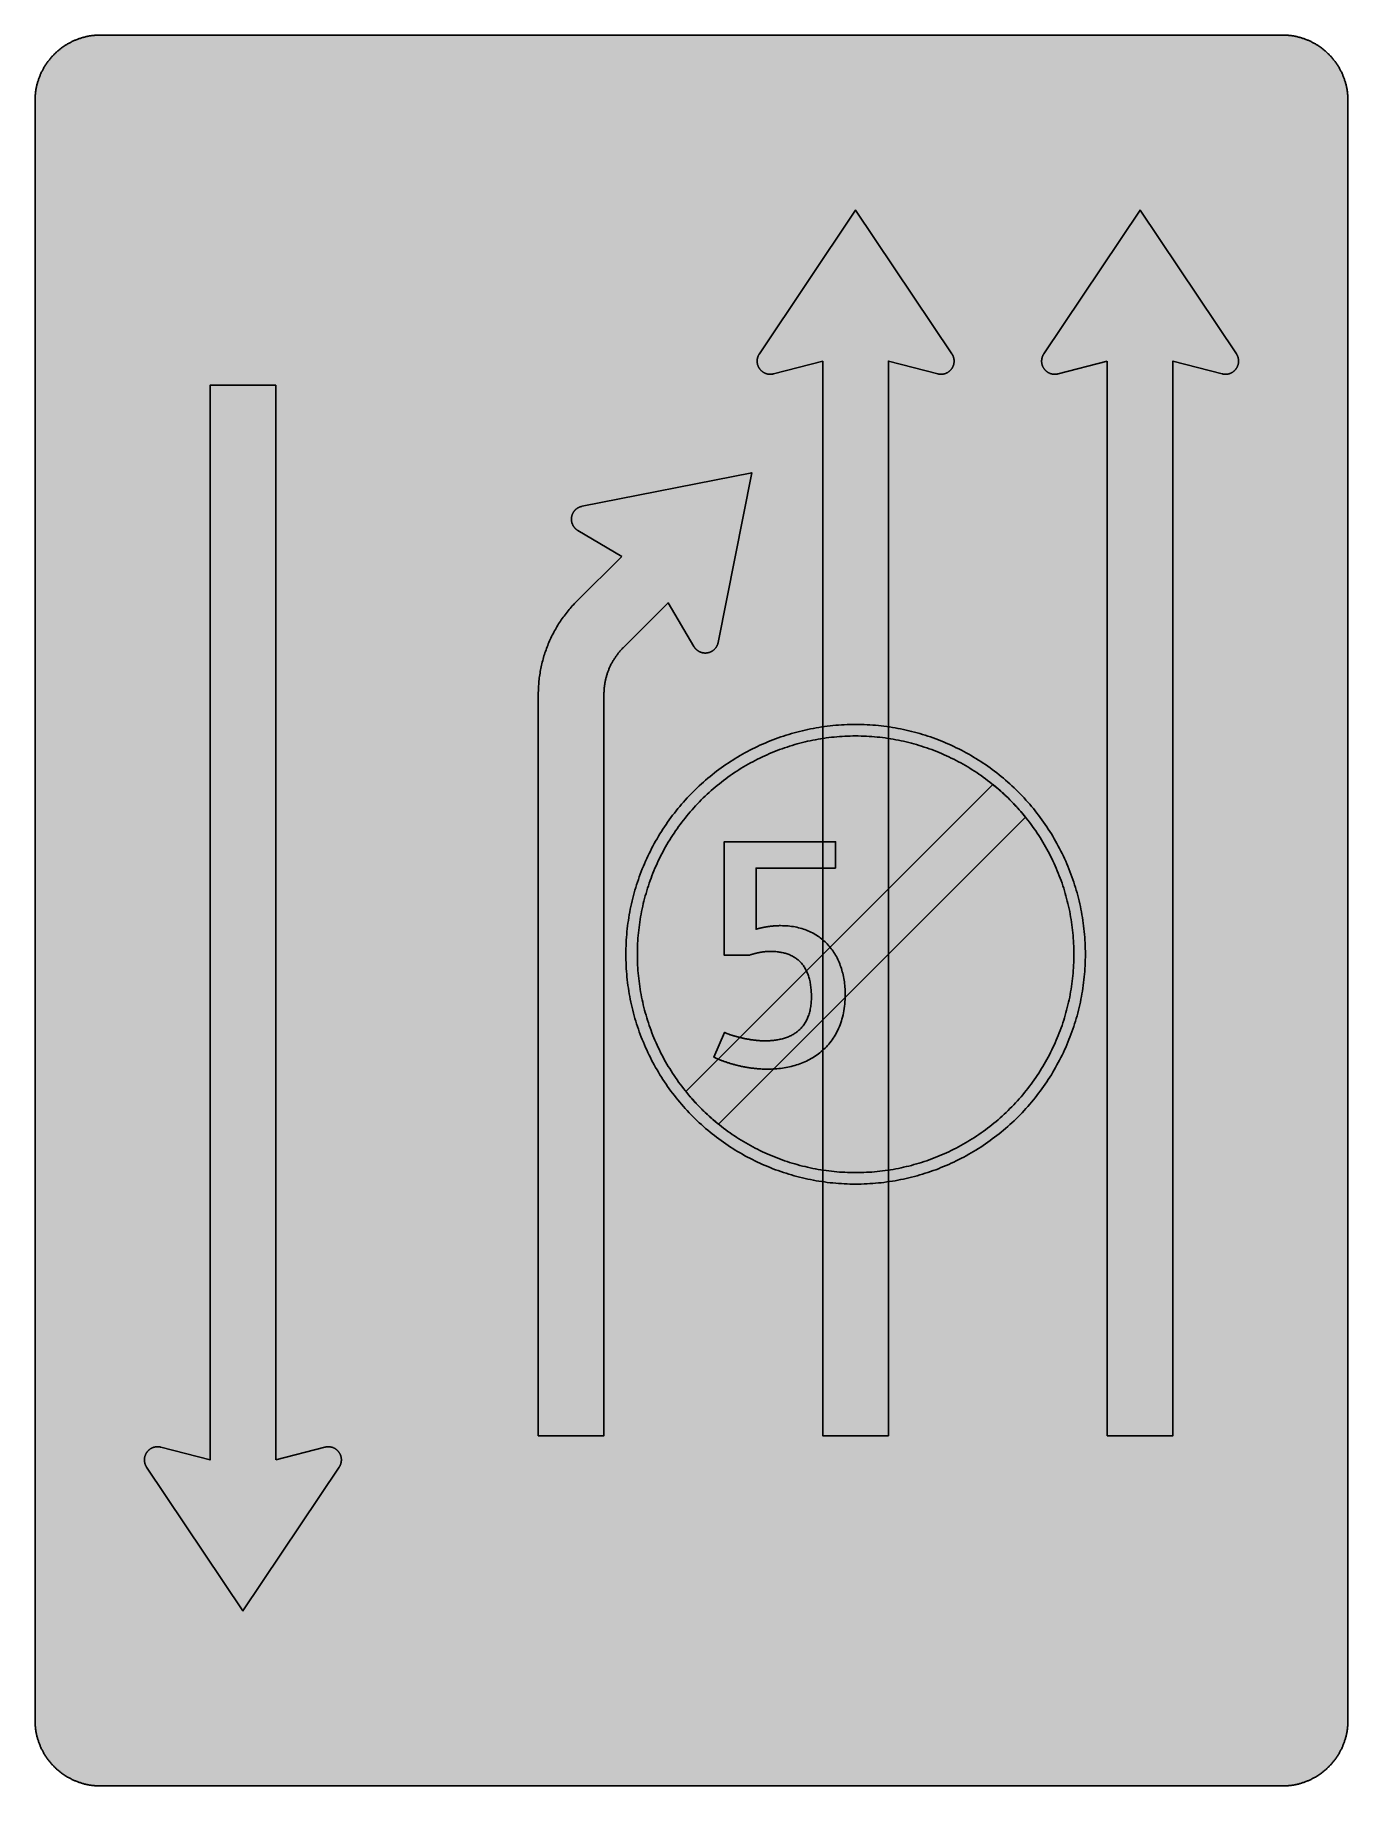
# Model space of a CAD drawing. Header units: millimetres. Extents: x 0 to 423, y 0 to 564.
import ezdxf

# ---------------------------------------------------------------- set-up
doc = ezdxf.new("R2010")
doc.units = ezdxf.units.MM

msp = doc.modelspace()

# ---------------------------------------------------------------- hatches: boundary and pattern name
for color, points in [(254, [(21.2189, 0.0537), (20.955, 0.0533), (20.6934, 0.0584), (20.4292, 0.066), (20.1676, 0.0787), (19.906, 0.094), (19.6469, 0.1118), (19.3853, 0.1321), (19.1262, 0.1549), (18.8671, 0.1829), (18.608, 0.2134), (18.349, 0.2464), (18.0924, 0.2845), (17.8359, 0.3251), (17.5793, 0.3683), (17.3253, 0.414), (17.0688, 0.4623), (16.8148, 0.5156), (16.5633, 0.5715), (16.3093, 0.6299), (16.0579, 0.6909), (15.809, 0.7544), (15.56, 0.823), (15.3111, 0.8941), (15.0622, 0.9677), (14.8158, 1.0439), (14.5694, 1.1227), (14.3256, 1.2065), (14.0818, 1.2903), (13.8379, 1.3792), (13.5966, 1.4707), (13.3579, 1.5672), (13.1191, 1.6637), (12.8803, 1.7628), (12.6441, 1.8669), (12.4079, 1.9736), (12.1742, 2.0803), (11.9405, 2.192), (11.7094, 2.3089), (11.4808, 2.4257), (11.2522, 2.5451), (11.0236, 2.6695), (10.7975, 2.794), (10.574, 2.9235), (10.3505, 3.0556), (10.1295, 3.1877), (9.9111, 3.3249), (9.6926, 3.4646), (9.4742, 3.6068), (9.2608, 3.7541), (9.0475, 3.9014), (8.8341, 4.0513), (8.6258, 4.2037), (8.4176, 4.3612), (8.2118, 4.5187), (8.0061, 4.6812), (7.8029, 4.8438), (7.6022, 5.0114), (7.4041, 5.1816), (7.206, 5.3518), (7.0129, 5.527), (6.8174, 5.7048), (6.6269, 5.8826), (6.4389, 6.0655), (6.2509, 6.2509), (6.0655, 6.4389), (5.8852, 6.6269), (5.7048, 6.8174), (5.527, 7.0104), (5.3518, 7.206), (5.1816, 7.4041), (5.0114, 7.6022), (4.8463, 7.8029), (4.6812, 8.0061), (4.5187, 8.2118), (4.3612, 8.4176), (4.2062, 8.6258), (4.0513, 8.8341), (3.9014, 9.0475), (3.7541, 9.2608), (3.6068, 9.4742), (3.4646, 9.6926), (3.3249, 9.9085), (3.1877, 10.1295), (3.0556, 10.3505), (2.9235, 10.574), (2.794, 10.7975), (2.6695, 11.0236), (2.5451, 11.2522), (2.4257, 11.4808), (2.3063, 11.7094), (2.192, 11.9405), (2.0803, 12.1742), (1.971, 12.4079), (1.8669, 12.6441), (1.7628, 12.8803), (1.6637, 13.1191), (1.5646, 13.3579), (1.4707, 13.5966), (1.3792, 13.8379), (1.2903, 14.0818), (1.2065, 14.3256), (1.1227, 14.5694), (1.0439, 14.8158), (0.9652, 15.0622), (0.8915, 15.3111), (0.823, 15.56), (0.7544, 15.809), (0.6883, 16.0604), (0.6274, 16.3119), (0.569, 16.5633), (0.5131, 16.8148), (0.4623, 17.0688), (0.4115, 17.3253), (0.3658, 17.5793), (0.3226, 17.8359), (0.2819, 18.0924), (0.2464, 18.3515), (0.2134, 18.608), (0.1829, 18.8671), (0.1549, 19.1262), (0.1295, 19.3878), (0.1092, 19.6469), (0.0914, 19.9085), (0.0762, 20.1701), (0.066, 20.4318), (0.0584, 20.6934), (0.0533, 20.955), (0.0508, 21.2192), (0.0522, 543.3314), (0.0533, 543.593), (0.0584, 543.8546), (0.066, 544.1188), (0.0762, 544.3804), (0.0914, 544.642), (0.1092, 544.9011), (0.1295, 545.1627), (0.1549, 545.4218), (0.1829, 545.6809), (0.2134, 545.94), (0.2464, 546.1991), (0.2819, 546.4556), (0.3226, 546.7121), (0.3658, 546.9687), (0.4115, 547.2227), (0.4623, 547.4792), (0.5131, 547.7332), (0.569, 547.9847), (0.6274, 548.2387), (0.6883, 548.4876), (0.7544, 548.7391), (0.823, 548.988), (0.8915, 549.2369), (0.9652, 549.4858), (1.0439, 549.7322), (1.1227, 549.9786), (1.2065, 550.2224), (1.2903, 550.4663), (1.3792, 550.7076), (1.4707, 550.9489), (1.5646, 551.1902), (1.6637, 551.4289), (1.7628, 551.6677), (1.8669, 551.9039), (1.971, 552.1401), (2.0803, 552.3738), (2.192, 552.6049), (2.3063, 552.8386), (2.4257, 553.0672), (2.5451, 553.2958), (2.6695, 553.5244), (2.794, 553.7505), (2.9235, 553.974), (3.0556, 554.1975), (3.1877, 554.4185), (3.3249, 554.6369), (3.4646, 554.8554), (3.6068, 555.0738), (3.7541, 555.2872), (3.9014, 555.5005), (4.0513, 555.7114), (4.2062, 555.9222), (4.3612, 556.1305), (4.5187, 556.3362), (4.6812, 556.5419), (4.8463, 556.7451), (5.0114, 556.9458), (5.1816, 557.1439), (5.3518, 557.342), (5.527, 557.5351), (5.7048, 557.7281), (5.8852, 557.9212), (6.0655, 558.1091), (6.2509, 558.2971), (6.4389, 558.4825), (6.6269, 558.6628), (6.8174, 558.8432), (7.0129, 559.021), (7.206, 559.1937), (7.4041, 559.3664), (7.6022, 559.5366), (7.8029, 559.7017), (8.0061, 559.8668), (8.2118, 560.0268), (8.4176, 560.1868), (8.6258, 560.3418), (8.8341, 560.4967), (9.0475, 560.6466), (9.2608, 560.7939), (9.4742, 560.9387), (9.6926, 561.0835), (9.9111, 561.2232), (10.1295, 561.3603), (10.3505, 561.4924), (10.574, 561.6245), (10.7975, 561.754), (11.0236, 561.8785), (11.2522, 562.0029), (11.4808, 562.1223), (11.7094, 562.2392), (11.9405, 562.356), (12.1742, 562.4678), (12.4079, 562.5744), (12.6441, 562.6811), (12.8803, 562.7853), (13.1191, 562.8843), (13.3579, 562.9834), (13.5966, 563.0774), (13.8379, 563.1688), (14.0818, 563.2577), (14.3256, 563.3415), (14.5694, 563.4253), (14.8158, 563.5041), (15.0622, 563.5803), (15.3111, 563.6539), (15.56, 563.7251), (15.809, 563.7936), (16.0579, 563.8571), (16.3093, 563.9206), (16.5633, 563.9791), (16.8148, 564.0349), (17.0688, 564.0857), (17.3253, 564.1365), (17.5793, 564.1823), (17.8359, 564.2254), (18.0924, 564.2635), (18.349, 564.3016), (18.608, 564.3347), (18.8671, 564.3651), (19.1262, 564.3931), (19.3853, 564.4185), (19.6469, 564.4388), (19.906, 564.4566), (20.1676, 564.4718), (20.4292, 564.482), (20.6934, 564.4896), (20.955, 564.4947), (21.2166, 564.4972), (402.2189, 564.4981), (402.4808, 564.4947), (402.7424, 564.4896), (403.0066, 564.482), (403.2682, 564.4718), (403.5298, 564.4566), (403.7889, 564.4388), (404.0505, 564.4185), (404.3096, 564.3931), (404.5687, 564.3651), (404.8277, 564.3347), (405.0868, 564.3016), (405.3434, 564.2635), (405.5999, 564.2254), (405.8564, 564.1823), (406.113, 564.1365), (406.367, 564.0857), (406.621, 564.0349), (406.875, 563.9791), (407.1264, 563.9206), (407.3779, 563.8571), (407.6268, 563.7936), (407.8783, 563.7251), (408.1272, 563.6539), (408.3736, 563.5803), (408.62, 563.5041), (408.8663, 563.4253), (409.1102, 563.3415), (409.354, 563.2577), (409.5979, 563.1688), (409.8392, 563.0774), (410.0805, 562.9834), (410.3192, 562.8843), (410.5554, 562.7853), (410.7942, 562.6811), (411.0279, 562.5744), (411.2616, 562.4678), (411.4952, 562.356), (411.7264, 562.2392), (411.9575, 562.1223), (412.1861, 562.0029), (412.4122, 561.8785), (412.6382, 561.754), (412.8643, 561.6245), (413.0853, 561.4924), (413.3063, 561.3603), (413.5272, 561.2232), (413.7457, 561.0835), (413.9616, 560.9387), (414.1775, 560.7939), (414.3908, 560.6466), (414.6017, 560.4967), (414.8125, 560.3418), (415.0208, 560.1868), (415.2265, 560.0268), (415.4297, 559.8668), (415.6329, 559.7017), (415.8336, 559.5366), (416.0342, 559.3664), (416.2298, 559.1937), (416.4254, 559.021), (416.6184, 558.8432), (416.8089, 558.6628), (416.9994, 558.4825), (417.1848, 558.2971), (417.3703, 558.1091), (417.5531, 557.9212), (417.7335, 557.7281), (417.9087, 557.5351), (418.084, 557.342), (418.2567, 557.1439), (418.4244, 556.9458), (418.592, 556.7451), (418.7546, 556.5419), (418.9171, 556.3362), (419.0746, 556.1305), (419.2321, 555.9222), (419.3845, 555.7114), (419.5369, 555.5005), (419.6842, 555.2872), (419.829, 555.0738), (419.9712, 554.8554), (420.1109, 554.6369), (420.2481, 554.4185), (420.3827, 554.1975), (420.5148, 553.974), (420.6418, 553.7505), (420.7688, 553.5244), (420.8907, 553.2958), (421.0126, 553.0672), (421.1295, 552.8386), (421.2438, 552.6049), (421.3555, 552.3738), (421.4647, 552.1401), (421.5689, 551.9039), (421.673, 551.6677), (421.7746, 551.4289), (421.8711, 551.1902), (421.9651, 550.9489), (422.0566, 550.7076), (422.1455, 550.4663), (422.2318, 550.2224), (422.3131, 549.9786), (422.3918, 549.7322), (422.4706, 549.4858), (422.5442, 549.2369), (422.6128, 548.988), (422.6814, 548.7391), (422.7449, 548.4876), (422.8084, 548.2387), (422.8668, 547.9847), (422.9227, 547.7332), (422.9735, 547.4792), (423.0243, 547.2227), (423.07, 546.9687), (423.1132, 546.7121), (423.1513, 546.4556), (423.1894, 546.1991), (423.2224, 545.94), (423.2529, 545.6809), (423.2808, 545.4218), (423.3037, 545.1627), (423.3266, 544.9011), (423.3443, 544.642), (423.357, 544.3804), (423.3697, 544.1188), (423.3774, 543.8546), (423.3824, 543.593), (423.385, 543.3314), (423.3855, 21.2203), (423.3824, 20.955), (423.3774, 20.6934), (423.3697, 20.4318), (423.357, 20.1701), (423.3443, 19.9085), (423.3266, 19.6469), (423.3037, 19.3878), (423.2808, 19.1262), (423.2529, 18.8671), (423.2224, 18.608), (423.1894, 18.3515), (423.1513, 18.0924), (423.1132, 17.8359), (423.07, 17.5793), (423.0243, 17.3253), (422.9735, 17.0688), (422.9227, 16.8148), (422.8668, 16.5633), (422.8084, 16.3119), (422.7449, 16.0604), (422.6814, 15.809), (422.6128, 15.56), (422.5442, 15.3111), (422.4706, 15.0622), (422.3918, 14.8158), (422.3131, 14.5694), (422.2318, 14.3256), (422.1455, 14.0818), (422.0566, 13.8379), (421.9651, 13.5966), (421.8711, 13.3579), (421.7746, 13.1191), (421.673, 12.8803), (421.5689, 12.6441), (421.4647, 12.4079), (421.3555, 12.1742), (421.2438, 11.9405), (421.1295, 11.7094), (421.0126, 11.4808), (420.8907, 11.2522), (420.7688, 11.0236), (420.6418, 10.7975), (420.5148, 10.574), (420.3827, 10.3505), (420.2481, 10.1295), (420.1109, 9.9085), (419.9712, 9.6926), (419.829, 9.4742), (419.6842, 9.2608), (419.5369, 9.0475), (419.3845, 8.8341), (419.2321, 8.6258), (419.0746, 8.4176), (418.9171, 8.2118), (418.7546, 8.0061), (418.592, 7.8029), (418.4244, 7.6022), (418.2567, 7.4041), (418.084, 7.206), (417.9087, 7.0104), (417.7335, 6.8174), (417.5531, 6.6269), (417.3703, 6.4389), (417.1848, 6.2509), (416.9994, 6.0655), (416.8089, 5.8826), (416.6184, 5.7048), (416.4254, 5.527), (416.2298, 5.3518), (416.0342, 5.1816), (415.8336, 5.0114), (415.6329, 4.8438), (415.4297, 4.6812), (415.2265, 4.5187), (415.0208, 4.3612), (414.8125, 4.2037), (414.6017, 4.0513), (414.3908, 3.9014), (414.1775, 3.7541), (413.9616, 3.6068), (413.7457, 3.4646), (413.5272, 3.3249), (413.3063, 3.1877), (413.0853, 3.0556), (412.8643, 2.9235), (412.6382, 2.794), (412.4122, 2.6695), (412.1861, 2.5451), (411.9575, 2.4257), (411.7264, 2.3089), (411.4952, 2.192), (411.2616, 2.0803), (411.0279, 1.9736), (410.7942, 1.8669), (410.5554, 1.7628), (410.3192, 1.6637), (410.0805, 1.5672), (409.8392, 1.4707), (409.5979, 1.3792), (409.354, 1.2903), (409.1102, 1.2065), (408.8663, 1.1227), (408.62, 1.0439), (408.3736, 0.9677), (408.1272, 0.8941), (407.8783, 0.823), (407.6268, 0.7544), (407.3779, 0.6909), (407.1264, 0.6299), (406.875, 0.5715), (406.621, 0.5156), (406.367, 0.4623), (406.113, 0.414), (405.8564, 0.3683), (405.5999, 0.3251), (405.3434, 0.2845), (405.0868, 0.2464), (404.8277, 0.2134), (404.5687, 0.1829), (404.3096, 0.1549), (404.0505, 0.1321), (403.7889, 0.1118), (403.5298, 0.094), (403.2682, 0.0787), (403.0066, 0.066), (402.7424, 0.0584), (402.4808, 0.0533), (402.2166, 0.0533)]), (59, [(254.0522, 459.3703), (238.1772, 455.2703), (238.1606, 455.2645), (238.1428, 455.262), (238.1275, 455.2569), (238.1123, 455.2518), (238.0945, 455.2493), (238.0793, 455.2442), (238.0615, 455.2417), (238.0463, 455.2366), (238.031, 455.234), (238.0132, 455.2315), (237.998, 455.2264), (237.9802, 455.2239), (237.965, 455.2213), (237.9472, 455.2163), (237.932, 455.2137), (237.9167, 455.2112), (237.8989, 455.2086), (237.8837, 455.2036), (237.8659, 455.201), (237.8507, 455.1985), (237.8329, 455.1959), (237.8177, 455.1934), (237.7999, 455.1909), (237.7846, 455.1883), (237.7669, 455.1858), (237.7516, 455.1832), (237.7338, 455.1807), (237.7186, 455.1782), (237.7008, 455.1756), (237.6856, 455.1731), (237.6678, 455.1705), (237.6526, 455.168), (237.6348, 455.168), (237.6195, 455.1655), (237.6018, 455.1629), (237.5865, 455.1604), (237.5687, 455.1604), (237.5535, 455.1578), (237.5357, 455.1553), (237.5179, 455.1553), (237.5027, 455.1528), (237.4849, 455.1502), (237.4697, 455.1502), (237.4519, 455.1477), (237.4367, 455.1477), (237.4189, 455.1451), (237.4036, 455.1451), (237.3859, 455.1451), (237.3681, 455.1426), (237.3528, 455.1426), (237.3351, 455.1401), (237.3198, 455.1401), (237.302, 455.1401), (237.2843, 455.1401), (237.269, 455.1375), (237.2512, 455.1375), (237.236, 455.1375), (237.2182, 455.1375), (237.2004, 455.1375), (237.1852, 455.135), (237.1674, 455.135), (237.1522, 455.135), (237.1344, 455.135), (237.1166, 455.135), (237.0074, 455.1375), (236.9007, 455.1401), (236.7915, 455.1477), (236.6848, 455.1578), (236.5781, 455.1705), (236.474, 455.1832), (236.3673, 455.201), (236.2657, 455.2213), (236.1616, 455.2442), (236.06, 455.2696), (235.9584, 455.295), (235.8593, 455.3255), (235.7603, 455.3585), (235.6612, 455.3915), (235.5647, 455.4296), (235.4707, 455.4677), (235.3767, 455.5084), (235.2827, 455.5541), (235.1913, 455.5998), (235.0999, 455.6455), (235.011, 455.6963), (234.9221, 455.7497), (234.8357, 455.803), (234.7519, 455.8589), (234.6681, 455.9173), (234.5842, 455.9757), (234.5055, 456.0392), (234.4242, 456.1027), (234.348, 456.1688), (234.2718, 456.2348), (234.1982, 456.3034), (234.1245, 456.3745), (234.0534, 456.4482), (233.9848, 456.5218), (233.9162, 456.598), (233.8502, 456.6768), (233.7867, 456.7555), (233.7257, 456.8368), (233.6648, 456.9181), (233.6063, 457.0019), (233.5505, 457.0882), (233.4971, 457.1746), (233.4463, 457.261), (233.3955, 457.3499), (233.3473, 457.4413), (233.3015, 457.5327), (233.2584, 457.6267), (233.2177, 457.7207), (233.1771, 457.8172), (233.1415, 457.9137), (233.106, 458.0103), (233.0755, 458.1093), (233.045, 458.2109), (233.0171, 458.31), (232.9917, 458.4116), (232.9713, 458.5157), (232.951, 458.6199), (232.9332, 458.724), (232.918, 458.8307), (232.9053, 458.9374), (232.8977, 459.044), (232.8901, 459.1507), (232.885, 459.2599), (232.885, 459.3692), (232.885, 459.4073), (232.885, 459.4479), (232.885, 459.486), (232.8875, 459.5266), (232.8901, 459.5647), (232.8901, 459.6054), (232.8926, 459.6435), (232.8951, 459.6816), (232.9002, 459.7222), (232.9028, 459.7603), (232.9053, 459.7984), (232.9104, 459.8365), (232.9155, 459.8772), (232.9205, 459.9153), (232.9256, 459.9534), (232.9307, 459.9915), (232.9358, 460.0321), (232.9434, 460.0702), (232.9485, 460.1083), (232.9561, 460.1464), (232.9637, 460.1845), (232.9713, 460.2226), (232.979, 460.2607), (232.9866, 460.2988), (232.9967, 460.3369), (233.0069, 460.375), (233.0145, 460.4131), (233.0247, 460.4487), (233.0348, 460.4868), (233.045, 460.5249), (233.0552, 460.563), (233.0679, 460.5985), (233.078, 460.6366), (233.0907, 460.6722), (233.1034, 460.7103), (233.1161, 460.7484), (233.1288, 460.7839), (233.1415, 460.8195), (233.1542, 460.8576), (233.1695, 460.8932), (233.1822, 460.9287), (233.1974, 460.9668), (233.2126, 461.0024), (233.2279, 461.0379), (233.2431, 461.0735), (233.2584, 461.1091), (233.2761, 461.1446), (233.2914, 461.1802), (233.3092, 461.2157), (233.3269, 461.2488), (233.3447, 461.2843), (233.3625, 461.3199), (233.3803, 461.3529), (233.3981, 461.3885), (233.4158, 461.424), (233.4362, 461.457), (233.4565, 461.4901), (233.4743, 461.5256), (233.4946, 461.5586), (233.5149, 461.5917), (233.5378, 461.6247), (233.5581, 461.6577), (233.5784, 461.6907), (233.6013, 461.7237), (264.6355, 508.0536), (295.6705, 461.7251), (295.6916, 461.6907), (295.7119, 461.6577), (295.7322, 461.6247), (295.7551, 461.5917), (295.7754, 461.5586), (295.7957, 461.5256), (295.8135, 461.4901), (295.8338, 461.457), (295.8541, 461.424), (295.8719, 461.3885), (295.8897, 461.3529), (295.9075, 461.3199), (295.9252, 461.2843), (295.943, 461.2488), (295.9608, 461.2157), (295.9786, 461.1802), (295.9938, 461.1446), (296.0116, 461.1091), (296.0268, 461.0735), (296.0421, 461.0379), (296.0573, 461.0024), (296.0726, 460.9668), (296.0878, 460.9287), (296.1005, 460.8932), (296.1157, 460.8576), (296.1284, 460.8195), (296.1411, 460.7839), (296.1538, 460.7484), (296.1665, 460.7103), (296.1792, 460.6722), (296.1894, 460.6366), (296.2021, 460.5985), (296.2123, 460.563), (296.225, 460.5249), (296.2351, 460.4868), (296.2453, 460.4487), (296.2529, 460.4131), (296.2631, 460.375), (296.2732, 460.3369), (296.2808, 460.2988), (296.2885, 460.2607), (296.2986, 460.2226), (296.3062, 460.1845), (296.3113, 460.1464), (296.3189, 460.1083), (296.3266, 460.0702), (296.3316, 460.0321), (296.3393, 459.9915), (296.3443, 459.9534), (296.3494, 459.9153), (296.3545, 459.8772), (296.3596, 459.8365), (296.3621, 459.7984), (296.3672, 459.7603), (296.3697, 459.7222), (296.3723, 459.6816), (296.3748, 459.6435), (296.3774, 459.6054), (296.3799, 459.5647), (296.3824, 459.5266), (296.3824, 459.486), (296.3824, 459.4479), (296.385, 459.4073), (296.385, 459.3692), (296.3824, 459.2599), (296.3799, 459.1507), (296.3723, 459.044), (296.3621, 458.9374), (296.3494, 458.8307), (296.3367, 458.724), (296.3189, 458.6199), (296.2986, 458.5157), (296.2758, 458.4116), (296.2504, 458.31), (296.225, 458.2109), (296.1945, 458.1093), (296.1615, 458.0103), (296.1284, 457.9137), (296.0903, 457.8172), (296.0522, 457.7207), (296.0116, 457.6267), (295.9659, 457.5327), (295.9202, 457.4413), (295.8744, 457.3499), (295.8236, 457.261), (295.7703, 457.1746), (295.717, 457.0882), (295.6611, 457.0019), (295.6027, 456.9181), (295.5442, 456.8368), (295.4807, 456.7555), (295.4172, 456.6768), (295.3512, 456.598), (295.2852, 456.5218), (295.2166, 456.4482), (295.1455, 456.3745), (295.0718, 456.3034), (294.9981, 456.2348), (294.9219, 456.1688), (294.8432, 456.1027), (294.7645, 456.0392), (294.6832, 455.9757), (294.6019, 455.9173), (294.5181, 455.8589), (294.4317, 455.803), (294.3454, 455.7497), (294.259, 455.6963), (294.1701, 455.6455), (294.0787, 455.5998), (293.9872, 455.5541), (293.8932, 455.5084), (293.7993, 455.4677), (293.7027, 455.4296), (293.6062, 455.3915), (293.5097, 455.3585), (293.4106, 455.3255), (293.309, 455.295), (293.21, 455.2696), (293.1084, 455.2442), (293.0042, 455.2213), (292.9001, 455.201), (292.796, 455.1832), (292.6893, 455.1705), (292.5826, 455.1578), (292.4759, 455.1477), (292.3692, 455.1401), (292.26, 455.1375), (292.1508, 455.135), (292.133, 455.135), (292.1178, 455.135), (292.1, 455.135), (292.0848, 455.135), (292.067, 455.1375), (292.0517, 455.1375), (292.034, 455.1375), (292.0162, 455.1375), (292.0009, 455.1375), (291.9832, 455.1401), (291.9679, 455.1401), (291.9501, 455.1401), (291.9349, 455.1401), (291.9171, 455.1426), (291.8993, 455.1426), (291.8841, 455.1451), (291.8663, 455.1451), (291.8511, 455.1451), (291.8333, 455.1477), (291.8181, 455.1477), (291.8003, 455.1502), (291.785, 455.1502), (291.7673, 455.1528), (291.7495, 455.1553), (291.7342, 455.1553), (291.7165, 455.1578), (291.7012, 455.1604), (291.6834, 455.1604), (291.6682, 455.1629), (291.6504, 455.1655), (291.6352, 455.168), (291.6174, 455.168), (291.6022, 455.1705), (291.5844, 455.1731), (291.5691, 455.1756), (291.5514, 455.1782), (291.5361, 455.1807), (291.5183, 455.1832), (291.5031, 455.1858), (291.4853, 455.1883), (291.4701, 455.1909), (291.4523, 455.1934), (291.4371, 455.1959), (291.4193, 455.1985), (291.404, 455.201), (291.3863, 455.2036), (291.371, 455.2086), (291.3532, 455.2112), (291.338, 455.2137), (291.3202, 455.2163), (291.305, 455.2213), (291.2872, 455.2239), (291.272, 455.2264), (291.2567, 455.2315), (291.2389, 455.234), (291.2237, 455.2366), (291.2059, 455.2417), (291.1907, 455.2442), (291.1729, 455.2493), (291.1577, 455.2518), (291.1424, 455.2569), (291.1246, 455.262), (291.1094, 455.2645), (291.0916, 455.2696), (275.2189, 459.3703), (275.2189, 112.9425), (254.0522, 112.9425)]), (59, [(345.7744, 459.3703), (329.8994, 455.2703), (329.8825, 455.2645), (329.8647, 455.262), (329.8495, 455.2569), (329.8342, 455.2518), (329.8165, 455.2493), (329.8012, 455.2442), (329.786, 455.2417), (329.7682, 455.2366), (329.753, 455.234), (329.7352, 455.2315), (329.7199, 455.2264), (329.7022, 455.2239), (329.6869, 455.2213), (329.6717, 455.2163), (329.6539, 455.2137), (329.6387, 455.2112), (329.6209, 455.2086), (329.6056, 455.2036), (329.5879, 455.201), (329.5726, 455.1985), (329.5548, 455.1959), (329.5396, 455.1934), (329.5218, 455.1909), (329.5066, 455.1883), (329.4888, 455.1858), (329.4736, 455.1832), (329.4558, 455.1807), (329.4405, 455.1782), (329.4228, 455.1756), (329.4075, 455.1731), (329.3897, 455.1705), (329.3745, 455.168), (329.3567, 455.168), (329.3415, 455.1655), (329.3237, 455.1629), (329.3085, 455.1604), (329.2907, 455.1604), (329.2754, 455.1578), (329.2577, 455.1553), (329.2424, 455.1553), (329.2246, 455.1528), (329.2069, 455.1502), (329.1916, 455.1502), (329.1738, 455.1477), (329.1586, 455.1477), (329.1408, 455.1451), (329.1256, 455.1451), (329.1078, 455.1451), (329.09, 455.1426), (329.0748, 455.1426), (329.057, 455.1401), (329.0418, 455.1401), (329.024, 455.1401), (329.0087, 455.1401), (328.991, 455.1375), (328.9732, 455.1375), (328.9579, 455.1375), (328.9402, 455.1375), (328.9249, 455.1375), (328.9071, 455.135), (328.8894, 455.135), (328.8741, 455.135), (328.8563, 455.135), (328.8411, 455.135), (328.7293, 455.1375), (328.6227, 455.1401), (328.5134, 455.1477), (328.4068, 455.1578), (328.3001, 455.1705), (328.1959, 455.1832), (328.0918, 455.201), (327.9877, 455.2213), (327.8835, 455.2442), (327.7819, 455.2696), (327.6803, 455.295), (327.5813, 455.3255), (327.4822, 455.3585), (327.3857, 455.3915), (327.2892, 455.4296), (327.1926, 455.4677), (327.0987, 455.5084), (327.0047, 455.5541), (326.9132, 455.5998), (326.8218, 455.6455), (326.7329, 455.6963), (326.644, 455.7497), (326.5576, 455.803), (326.4738, 455.8589), (326.39, 455.9173), (326.3062, 455.9757), (326.2274, 456.0392), (326.1462, 456.1027), (326.07, 456.1688), (325.9938, 456.2348), (325.9201, 456.3034), (325.8464, 456.3745), (325.7753, 456.4482), (325.7067, 456.5218), (325.6382, 456.598), (325.5747, 456.6768), (325.5086, 456.7555), (325.4477, 456.8368), (325.3867, 456.9181), (325.3308, 457.0019), (325.2724, 457.0882), (325.2191, 457.1746), (325.1683, 457.261), (325.1175, 457.3499), (325.0692, 457.4413), (325.0235, 457.5327), (324.9803, 457.6267), (324.9397, 457.7207), (324.899, 457.8172), (324.8635, 457.9137), (324.8279, 458.0103), (324.7974, 458.1093), (324.7669, 458.2109), (324.739, 458.31), (324.7161, 458.4116), (324.6933, 458.5157), (324.673, 458.6199), (324.6552, 458.724), (324.6399, 458.8307), (324.6272, 458.9374), (324.6196, 459.044), (324.612, 459.1507), (324.6069, 459.2599), (324.6069, 459.3692), (324.6069, 459.4073), (324.6069, 459.4479), (324.6069, 459.486), (324.6095, 459.5266), (324.612, 459.5647), (324.612, 459.6054), (324.6145, 459.6435), (324.6171, 459.6816), (324.6222, 459.7222), (324.6247, 459.7603), (324.6272, 459.7984), (324.6323, 459.8365), (324.6374, 459.8772), (324.6425, 459.9153), (324.6476, 459.9534), (324.6526, 459.9915), (324.6577, 460.0321), (324.6653, 460.0702), (324.6704, 460.1083), (324.678, 460.1464), (324.6857, 460.1845), (324.6933, 460.2226), (324.7009, 460.2607), (324.7111, 460.2988), (324.7187, 460.3369), (324.7288, 460.375), (324.7365, 460.4131), (324.7466, 460.4487), (324.7568, 460.4868), (324.7669, 460.5249), (324.7796, 460.563), (324.7898, 460.5985), (324.8, 460.6366), (324.8127, 460.6722), (324.8254, 460.7103), (324.8381, 460.7484), (324.8508, 460.7839), (324.8635, 460.8195), (324.8762, 460.8576), (324.8914, 460.8932), (324.9041, 460.9287), (324.9193, 460.9668), (324.9346, 461.0024), (324.9498, 461.0379), (324.9651, 461.0735), (324.9803, 461.1091), (324.9981, 461.1446), (325.0133, 461.1802), (325.0311, 461.2157), (325.0489, 461.2488), (325.0667, 461.2843), (325.0844, 461.3199), (325.1022, 461.3529), (325.12, 461.3885), (325.1403, 461.424), (325.1581, 461.457), (325.1784, 461.4901), (325.1987, 461.5256), (325.2191, 461.5586), (325.2394, 461.5917), (325.2597, 461.6247), (325.28, 461.6577), (325.3003, 461.6907), (325.3232, 461.7237), (356.3578, 508.0536), (387.3927, 461.7251), (387.4135, 461.6907), (387.4338, 461.6577), (387.4567, 461.6247), (387.477, 461.5917), (387.4973, 461.5586), (387.5176, 461.5256), (387.538, 461.4901), (387.5557, 461.457), (387.5761, 461.424), (387.5938, 461.3885), (387.6116, 461.3529), (387.6319, 461.3199), (387.6497, 461.2843), (387.665, 461.2488), (387.6827, 461.2157), (387.7005, 461.1802), (387.7158, 461.1446), (387.7335, 461.1091), (387.7488, 461.0735), (387.764, 461.0379), (387.7793, 461.0024), (387.7945, 460.9668), (387.8097, 460.9287), (387.8224, 460.8932), (387.8377, 460.8576), (387.8504, 460.8195), (387.8631, 460.7839), (387.8758, 460.7484), (387.8885, 460.7103), (387.9012, 460.6722), (387.9139, 460.6366), (387.924, 460.5985), (387.9342, 460.563), (387.9469, 460.5249), (387.9571, 460.4868), (387.9672, 460.4487), (387.9774, 460.4131), (387.985, 460.375), (387.9952, 460.3369), (388.0028, 460.2988), (388.0129, 460.2607), (388.0206, 460.2226), (388.0282, 460.1845), (388.0358, 460.1464), (388.0409, 460.1083), (388.0485, 460.0702), (388.0536, 460.0321), (388.0612, 459.9915), (388.0663, 459.9534), (388.0714, 459.9153), (388.0764, 459.8772), (388.0815, 459.8365), (388.0841, 459.7984), (388.0891, 459.7603), (388.0917, 459.7222), (388.0942, 459.6816), (388.0968, 459.6435), (388.0993, 459.6054), (388.1018, 459.5647), (388.1044, 459.5266), (388.1044, 459.486), (388.1069, 459.4479), (388.1069, 459.4073), (388.1069, 459.3692), (388.1044, 459.2599), (388.1018, 459.1507), (388.0942, 459.044), (388.0841, 458.9374), (388.0714, 458.8307), (388.0587, 458.724), (388.0409, 458.6199), (388.0206, 458.5157), (387.9977, 458.4116), (387.9723, 458.31), (387.9469, 458.2109), (387.9164, 458.1093), (387.8834, 458.0103), (387.8504, 457.9137), (387.8123, 457.8172), (387.7742, 457.7207), (387.7335, 457.6267), (387.6904, 457.5327), (387.6446, 457.4413), (387.5964, 457.3499), (387.5456, 457.261), (387.4948, 457.1746), (387.4389, 457.0882), (387.383, 457.0019), (387.3246, 456.9181), (387.2662, 456.8368), (387.2027, 456.7555), (387.1392, 456.6768), (387.0731, 456.598), (387.0071, 456.5218), (386.9385, 456.4482), (386.8674, 456.3745), (386.7937, 456.3034), (386.7201, 456.2348), (386.6439, 456.1688), (386.5651, 456.1027), (386.4864, 456.0392), (386.4051, 455.9757), (386.3238, 455.9173), (386.24, 455.8589), (386.1562, 455.803), (386.0673, 455.7497), (385.9809, 455.6963), (385.892, 455.6455), (385.8006, 455.5998), (385.7092, 455.5541), (385.6152, 455.5084), (385.5212, 455.4677), (385.4247, 455.4296), (385.3282, 455.3915), (385.2316, 455.3585), (385.1326, 455.3255), (385.0335, 455.295), (384.9319, 455.2696), (384.8303, 455.2442), (384.7262, 455.2213), (384.622, 455.201), (384.5179, 455.1832), (384.4112, 455.1705), (384.3071, 455.1578), (384.1979, 455.1477), (384.0912, 455.1401), (383.982, 455.1375), (383.8727, 455.135), (383.8575, 455.135), (383.8397, 455.135), (383.8219, 455.135), (383.8067, 455.135), (383.7889, 455.1375), (383.7737, 455.1375), (383.7559, 455.1375), (383.7407, 455.1375), (383.7229, 455.1375), (383.7051, 455.1401), (383.6899, 455.1401), (383.6721, 455.1401), (383.6568, 455.1401), (383.6391, 455.1426), (383.6238, 455.1426), (383.606, 455.1451), (383.5883, 455.1451), (383.573, 455.1451), (383.5552, 455.1477), (383.54, 455.1477), (383.5222, 455.1502), (383.507, 455.1502), (383.4892, 455.1528), (383.474, 455.1553), (383.4562, 455.1553), (383.4384, 455.1578), (383.4232, 455.1604), (383.4054, 455.1604), (383.3901, 455.1629), (383.3724, 455.1655), (383.3571, 455.168), (383.3393, 455.168), (383.3241, 455.1705), (383.3063, 455.1731), (383.2911, 455.1756), (383.2733, 455.1782), (383.2581, 455.1807), (383.2403, 455.1832), (383.225, 455.1858), (383.2073, 455.1883), (383.192, 455.1909), (383.1742, 455.1934), (383.159, 455.1959), (383.1412, 455.1985), (383.126, 455.201), (383.1082, 455.2036), (383.093, 455.2086), (383.0752, 455.2112), (383.0599, 455.2137), (383.0422, 455.2163), (383.0269, 455.2213), (383.0117, 455.2239), (382.9939, 455.2264), (382.9787, 455.2315), (382.9609, 455.234), (382.9456, 455.2366), (382.9279, 455.2417), (382.9126, 455.2442), (382.8948, 455.2493), (382.8796, 455.2518), (382.8644, 455.2569), (382.8466, 455.262), (382.8313, 455.2645), (382.8136, 455.2696), (366.9411, 459.3703), (366.9411, 112.9425), (345.7744, 112.9425)]), (59, [(77.6633, 105.1814), (93.5383, 109.2796), (93.5533, 109.2835), (93.5685, 109.286), (93.5863, 109.2911), (93.6015, 109.2937), (93.6193, 109.2987), (93.6346, 109.3013), (93.6498, 109.3064), (93.6676, 109.3089), (93.6828, 109.314), (93.7006, 109.3165), (93.7158, 109.3216), (93.7336, 109.3241), (93.7489, 109.3267), (93.7666, 109.3318), (93.7819, 109.3343), (93.7971, 109.3368), (93.8149, 109.3394), (93.8301, 109.3445), (93.8479, 109.347), (93.8632, 109.3495), (93.8809, 109.3521), (93.8962, 109.3546), (93.914, 109.3572), (93.9292, 109.3597), (93.947, 109.3622), (93.9622, 109.3648), (93.98, 109.3673), (93.9952, 109.3699), (94.013, 109.3724), (94.0283, 109.3749), (94.046, 109.3775), (94.0613, 109.38), (94.0791, 109.3826), (94.0943, 109.3826), (94.1121, 109.3851), (94.1273, 109.3876), (94.1451, 109.3902), (94.1629, 109.3902), (94.1781, 109.3927), (94.1959, 109.3953), (94.2111, 109.3953), (94.2289, 109.3978), (94.2442, 109.3978), (94.2619, 109.4003), (94.2772, 109.4003), (94.295, 109.4029), (94.3127, 109.4029), (94.328, 109.4054), (94.3458, 109.4054), (94.361, 109.408), (94.3788, 109.408), (94.394, 109.408), (94.4118, 109.4105), (94.4296, 109.4105), (94.4448, 109.4105), (94.4626, 109.4105), (94.4778, 109.413), (94.4956, 109.413), (94.5109, 109.413), (94.5286, 109.413), (94.5464, 109.413), (94.5617, 109.413), (94.5794, 109.413), (94.5947, 109.413), (94.7039, 109.413), (94.8131, 109.408), (94.9223, 109.4003), (95.029, 109.3927), (95.1357, 109.38), (95.2398, 109.3648), (95.344, 109.347), (95.4481, 109.3267), (95.5523, 109.3038), (95.6539, 109.281), (95.7555, 109.253), (95.8545, 109.2225), (95.9536, 109.1921), (96.0501, 109.1565), (96.1466, 109.1209), (96.2431, 109.0803), (96.3371, 109.0397), (96.4311, 108.9965), (96.5225, 108.9508), (96.614, 108.9025), (96.7029, 108.8517), (96.7918, 108.8009), (96.8781, 108.7476), (96.962, 108.6891), (97.0458, 108.6333), (97.1296, 108.5723), (97.2083, 108.5113), (97.2896, 108.4453), (97.3658, 108.3818), (97.442, 108.3132), (97.5157, 108.2446), (97.5893, 108.1735), (97.6605, 108.0999), (97.729, 108.0262), (97.7976, 107.95), (97.8611, 107.8738), (97.9272, 107.7925), (97.9881, 107.7138), (98.0491, 107.63), (98.105, 107.5461), (98.1608, 107.4623), (98.2167, 107.376), (98.2675, 107.2871), (98.3183, 107.1982), (98.3666, 107.1067), (98.4123, 107.0153), (98.4555, 106.9213), (98.4961, 106.8273), (98.5342, 106.7333), (98.5723, 106.6343), (98.6053, 106.5378), (98.6384, 106.4387), (98.6688, 106.3396), (98.6942, 106.238), (98.7196, 106.1364), (98.7425, 106.0323), (98.7628, 105.9282), (98.7806, 105.824), (98.7958, 105.7199), (98.806, 105.6132), (98.8162, 105.5065), (98.8238, 105.3973), (98.8263, 105.2906), (98.8289, 105.1814), (98.8289, 105.1408), (98.8289, 105.1027), (98.8263, 105.062), (98.8263, 105.0239), (98.8238, 104.9833), (98.8212, 104.9452), (98.8187, 104.9045), (98.8162, 104.8664), (98.8136, 104.8283), (98.8111, 104.7877), (98.806, 104.7496), (98.8035, 104.7115), (98.7984, 104.6709), (98.7933, 104.6328), (98.7882, 104.5947), (98.7831, 104.5566), (98.7755, 104.5185), (98.7704, 104.4778), (98.7628, 104.4397), (98.7577, 104.4016), (98.7501, 104.3635), (98.7425, 104.3254), (98.7349, 104.2873), (98.7247, 104.2492), (98.7171, 104.2111), (98.7069, 104.173), (98.6993, 104.1349), (98.6892, 104.0994), (98.679, 104.0613), (98.6688, 104.0232), (98.6587, 103.9851), (98.646, 103.9495), (98.6358, 103.9114), (98.6231, 103.8733), (98.6104, 103.8377), (98.5977, 103.7996), (98.585, 103.7641), (98.5723, 103.726), (98.5596, 103.6904), (98.5444, 103.6549), (98.5317, 103.6168), (98.5164, 103.5812), (98.5012, 103.5456), (98.486, 103.5101), (98.4707, 103.4745), (98.4555, 103.439), (98.4377, 103.4034), (98.4225, 103.3678), (98.4047, 103.3323), (98.3894, 103.2967), (98.3717, 103.2637), (98.3539, 103.2281), (98.3361, 103.1926), (98.3158, 103.1596), (98.298, 103.124), (98.2777, 103.091), (98.2599, 103.0554), (98.2396, 103.0224), (98.2193, 102.9894), (98.1989, 102.9564), (98.1786, 102.9233), (98.1558, 102.8903), (98.1354, 102.8573), (98.1126, 102.8243), (67.08, 56.4981), (36.0468, 102.8249), (36.0248, 102.8573), (36.002, 102.8903), (35.9816, 102.9233), (35.9613, 102.9564), (35.941, 102.9894), (35.9207, 103.0224), (35.9004, 103.0554), (35.88, 103.091), (35.8623, 103.124), (35.8419, 103.1596), (35.8242, 103.1926), (35.8064, 103.2281), (35.7886, 103.2637), (35.7708, 103.2967), (35.753, 103.3323), (35.7353, 103.3678), (35.72, 103.4034), (35.7048, 103.439), (35.687, 103.4745), (35.6718, 103.5101), (35.6565, 103.5456), (35.6413, 103.5812), (35.6286, 103.6168), (35.6133, 103.6549), (35.6006, 103.6904), (35.5854, 103.726), (35.5727, 103.7641), (35.56, 103.7996), (35.5473, 103.8377), (35.5346, 103.8733), (35.5244, 103.9114), (35.5117, 103.9495), (35.5016, 103.9851), (35.4889, 104.0232), (35.4787, 104.0613), (35.4686, 104.0994), (35.4584, 104.1349), (35.4508, 104.173), (35.4406, 104.2111), (35.433, 104.2492), (35.4228, 104.2873), (35.4152, 104.3254), (35.4076, 104.3635), (35.4, 104.4016), (35.3949, 104.4397), (35.3873, 104.4778), (35.3797, 104.5185), (35.3746, 104.5566), (35.3695, 104.5947), (35.3644, 104.6328), (35.3593, 104.6709), (35.3543, 104.7115), (35.3517, 104.7496), (35.3466, 104.7877), (35.3441, 104.8283), (35.3416, 104.8664), (35.3365, 104.9045), (35.3365, 104.9452), (35.3339, 104.9833), (35.3314, 105.0239), (35.3314, 105.062), (35.3289, 105.1027), (35.3289, 105.1408), (35.3289, 105.1814), (35.3289, 105.2906), (35.3339, 105.3973), (35.3416, 105.5065), (35.3517, 105.6132), (35.3619, 105.7199), (35.3771, 105.824), (35.3949, 105.9282), (35.4152, 106.0323), (35.4381, 106.1364), (35.4609, 106.238), (35.4889, 106.3396), (35.5194, 106.4387), (35.5524, 106.5378), (35.5854, 106.6343), (35.6235, 106.7333), (35.6616, 106.8273), (35.7022, 106.9213), (35.7454, 107.0153), (35.7911, 107.1067), (35.8394, 107.1982), (35.8902, 107.2871), (35.941, 107.376), (35.9969, 107.4623), (36.0528, 107.5461), (36.1112, 107.63), (36.1696, 107.7138), (36.2331, 107.7925), (36.2966, 107.8738), (36.3601, 107.95), (36.4287, 108.0262), (36.4973, 108.0999), (36.5684, 108.1735), (36.642, 108.2446), (36.7157, 108.3132), (36.7919, 108.3818), (36.8706, 108.4453), (36.9494, 108.5113), (37.0307, 108.5723), (37.1119, 108.6333), (37.1958, 108.6891), (37.2796, 108.7476), (37.3685, 108.8009), (37.4548, 108.8517), (37.5437, 108.9025), (37.6352, 108.9508), (37.7266, 108.9965), (37.8206, 109.0397), (37.9146, 109.0803), (38.0111, 109.1209), (38.1076, 109.1565), (38.2041, 109.1921), (38.3032, 109.2225), (38.4023, 109.253), (38.5039, 109.281), (38.6055, 109.3038), (38.7096, 109.3267), (38.8137, 109.347), (38.9179, 109.3648), (39.022, 109.38), (39.1287, 109.3927), (39.2354, 109.4003), (39.3446, 109.408), (39.4538, 109.413), (39.563, 109.413), (39.5783, 109.413), (39.5961, 109.413), (39.6113, 109.413), (39.6291, 109.413), (39.6469, 109.413), (39.6621, 109.413), (39.6799, 109.413), (39.6951, 109.4105), (39.7129, 109.4105), (39.7307, 109.4105), (39.7459, 109.4105), (39.7637, 109.408), (39.7789, 109.408), (39.7967, 109.408), (39.8145, 109.4054), (39.8297, 109.4054), (39.8475, 109.4029), (39.8628, 109.4029), (39.8805, 109.4003), (39.8958, 109.4003), (39.9136, 109.3978), (39.9313, 109.3978), (39.9466, 109.3953), (39.9644, 109.3953), (39.9796, 109.3927), (39.9974, 109.3902), (40.0126, 109.3902), (40.0304, 109.3876), (40.0456, 109.3851), (40.0634, 109.3826), (40.0812, 109.3826), (40.0964, 109.38), (40.1142, 109.3775), (40.1295, 109.3749), (40.1472, 109.3724), (40.1625, 109.3699), (40.1803, 109.3673), (40.1955, 109.3648), (40.2133, 109.3622), (40.2285, 109.3597), (40.2463, 109.3572), (40.2615, 109.3546), (40.2793, 109.3521), (40.2946, 109.3495), (40.3098, 109.347), (40.3276, 109.3445), (40.3428, 109.3394), (40.3606, 109.3368), (40.3758, 109.3343), (40.3936, 109.3318), (40.4089, 109.3267), (40.4266, 109.3241), (40.4419, 109.3216), (40.4571, 109.3165), (40.4749, 109.314), (40.4901, 109.3089), (40.5079, 109.3064), (40.5232, 109.3013), (40.5384, 109.2987), (40.5562, 109.2937), (40.5714, 109.2911), (40.5892, 109.286), (40.6044, 109.2835), (40.6197, 109.2784), (56.4967, 105.1814), (56.4967, 451.6092), (77.6633, 451.6092)]), (59, [(189.2141, 396.4446), (175.0907, 404.7723), (175.0289, 404.8074), (174.9704, 404.843), (174.912, 404.8811), (174.8536, 404.9217), (174.7952, 404.9598), (174.7393, 405.0005), (174.6834, 405.0436), (174.6301, 405.0843), (174.5742, 405.1275), (174.5209, 405.1706), (174.4701, 405.2164), (174.4167, 405.2621), (174.3659, 405.3078), (174.3177, 405.3561), (174.2669, 405.4018), (174.2186, 405.45), (174.1703, 405.5008), (174.1246, 405.5491), (174.0789, 405.5999), (174.0332, 405.6532), (173.99, 405.704), (173.9468, 405.7574), (173.9036, 405.8107), (173.863, 405.8641), (173.8224, 405.9174), (173.7817, 405.9733), (173.7436, 406.0292), (173.7055, 406.085), (173.67, 406.1435), (173.6319, 406.2019), (173.5988, 406.2578), (173.5633, 406.3187), (173.5303, 406.3771), (173.4972, 406.4356), (173.4668, 406.4965), (173.4363, 406.5575), (173.4058, 406.6184), (173.3779, 406.6819), (173.3499, 406.7429), (173.3245, 406.8064), (173.2991, 406.8699), (173.2737, 406.9334), (173.2509, 406.9969), (173.228, 407.0604), (173.2077, 407.1264), (173.1874, 407.1899), (173.167, 407.256), (173.1493, 407.322), (173.1315, 407.3881), (173.1162, 407.4566), (173.101, 407.5227), (173.0883, 407.5887), (173.0756, 407.6573), (173.0629, 407.7259), (173.0527, 407.7945), (173.0426, 407.863), (173.035, 407.9316), (173.0273, 408.0002), (173.0197, 408.0688), (173.0146, 408.1374), (173.0121, 408.2085), (173.007, 408.2771), (173.007, 408.3482), (173.007, 408.4168), (173.007, 408.5107), (173.0096, 408.6047), (173.0146, 408.6987), (173.0223, 408.7927), (173.0324, 408.8867), (173.0426, 408.9781), (173.0553, 409.0695), (173.0705, 409.161), (173.0883, 409.2499), (173.1061, 409.3413), (173.1289, 409.4302), (173.1518, 409.5166), (173.1747, 409.6055), (173.2026, 409.6918), (173.2305, 409.7782), (173.261, 409.8646), (173.2915, 409.9484), (173.3245, 410.0322), (173.3601, 410.116), (173.3982, 410.1973), (173.4363, 410.2786), (173.4769, 410.3599), (173.5201, 410.4386), (173.5633, 410.5173), (173.609, 410.5935), (173.6547, 410.6697), (173.703, 410.7459), (173.7538, 410.8196), (173.8046, 410.8933), (173.8579, 410.9644), (173.9113, 411.0355), (173.9671, 411.1041), (174.0256, 411.1727), (174.084, 411.2412), (174.1449, 411.3073), (174.2059, 411.3708), (174.2694, 411.4343), (174.3329, 411.4978), (174.3989, 411.5587), (174.4675, 411.6172), (174.5361, 411.6756), (174.6047, 411.7315), (174.6758, 411.7873), (174.7469, 411.8407), (174.8206, 411.8915), (174.8968, 411.9423), (174.9704, 411.9931), (175.0492, 412.0413), (175.1254, 412.0871), (175.2041, 412.1302), (175.2854, 412.1734), (175.3667, 412.2141), (175.448, 412.2547), (175.5318, 412.2928), (175.6156, 412.3284), (175.702, 412.3614), (175.7883, 412.3944), (175.8747, 412.4249), (175.9636, 412.4554), (176.0525, 412.4808), (176.1439, 412.5062), (176.2328, 412.529), (176.3243, 412.5519), (176.4182, 412.5697), (231.1217, 423.387), (220.3083, 368.6828), (220.2866, 368.5896), (220.2663, 368.4981), (220.2434, 368.4067), (220.218, 368.3152), (220.1901, 368.2263), (220.1621, 368.14), (220.1316, 368.0511), (220.0986, 367.9647), (220.0656, 367.8809), (220.0275, 367.7971), (219.9894, 367.7133), (219.9513, 367.6294), (219.9107, 367.5482), (219.8675, 367.4694), (219.8218, 367.3907), (219.776, 367.3119), (219.7303, 367.2357), (219.6795, 367.1595), (219.6287, 367.0859), (219.5779, 367.0122), (219.522, 366.9386), (219.4687, 366.87), (219.4103, 366.7989), (219.3544, 366.7303), (219.2934, 366.6642), (219.2325, 366.5982), (219.1715, 366.5347), (219.108, 366.4712), (219.042, 366.4102), (218.9759, 366.3493), (218.9099, 366.2909), (218.8413, 366.2324), (218.7727, 366.1766), (218.7016, 366.1232), (218.628, 366.0699), (218.5568, 366.0165), (218.4806, 365.9683), (218.407, 365.92), (218.3308, 365.8718), (218.252, 365.826), (218.1733, 365.7829), (218.0946, 365.7422), (218.0158, 365.7016), (217.9345, 365.6635), (217.8507, 365.6254), (217.7694, 365.5898), (217.6856, 365.5568), (217.5993, 365.5238), (217.5154, 365.4958), (217.4291, 365.4679), (217.3427, 365.44), (217.2538, 365.4146), (217.1649, 365.3917), (217.076, 365.3714), (216.9871, 365.3536), (216.8957, 365.3358), (216.8068, 365.3206), (216.7128, 365.3079), (216.6214, 365.2977), (216.5299, 365.2876), (216.4359, 365.2799), (216.342, 365.2749), (216.248, 365.2723), (216.154, 365.2698), (216.0829, 365.2723), (216.0143, 365.2723), (215.9432, 365.2749), (215.8746, 365.2799), (215.806, 365.285), (215.7349, 365.2926), (215.6663, 365.2977), (215.5977, 365.3079), (215.5292, 365.318), (215.4606, 365.3282), (215.3945, 365.3384), (215.326, 365.3536), (215.2599, 365.3663), (215.1913, 365.3815), (215.1253, 365.3968), (215.0593, 365.4146), (214.9932, 365.4323), (214.9272, 365.4527), (214.8611, 365.473), (214.7976, 365.4933), (214.7341, 365.5162), (214.6681, 365.539), (214.6046, 365.5644), (214.5411, 365.5898), (214.4801, 365.6152), (214.4166, 365.6432), (214.3557, 365.6711), (214.2947, 365.7016), (214.2338, 365.7321), (214.1728, 365.7625), (214.1144, 365.7956), (214.0534, 365.8286), (213.995, 365.8616), (213.9366, 365.8972), (213.8807, 365.9327), (213.8223, 365.9708), (213.7664, 366.0089), (213.7105, 366.047), (213.6546, 366.0851), (213.6013, 366.1258), (213.5454, 366.1689), (213.4921, 366.2096), (213.4413, 366.2528), (213.3879, 366.2985), (213.3371, 366.3442), (213.2863, 366.3899), (213.2355, 366.4356), (213.1873, 366.4839), (213.139, 366.5322), (213.0908, 366.5804), (213.045, 366.6312), (212.9993, 366.682), (212.9536, 366.7328), (212.9079, 366.7862), (212.8647, 366.8395), (212.8215, 366.8928), (212.7783, 366.9487), (212.7377, 367.0046), (212.6971, 367.0605), (212.6564, 367.1164), (212.6183, 367.1748), (212.5802, 367.2332), (212.5447, 367.2942), (212.5066, 367.3526), (204.1811, 381.478), (189.6967, 366.9933), (189.5119, 366.8039), (189.3291, 366.616), (189.1487, 366.4255), (188.9709, 366.2324), (188.7982, 366.0369), (188.6255, 365.8387), (188.4553, 365.6406), (188.2902, 365.44), (188.1251, 365.2368), (187.9651, 365.0336), (187.8051, 364.8253), (187.6501, 364.617), (187.4952, 364.4087), (187.3453, 364.1979), (187.198, 363.9845), (187.0532, 363.7686), (186.911, 363.5527), (186.7713, 363.3343), (186.6341, 363.1133), (186.4995, 362.8923), (186.3674, 362.6688), (186.2379, 362.4453), (186.1134, 362.2192), (185.989, 361.9932), (185.8696, 361.7646), (185.7527, 361.5334), (185.6384, 361.3023), (185.5267, 361.0686), (185.4175, 360.8349), (185.3108, 360.6013), (185.2066, 360.3625), (185.1076, 360.1263), (185.0111, 359.8875), (184.9145, 359.6462), (184.8231, 359.4049), (184.7342, 359.1611), (184.6504, 358.9198), (184.5666, 358.6734), (184.4878, 358.427), (184.4116, 358.1806), (184.338, 357.9343), (184.2668, 357.6853), (184.1983, 357.4364), (184.1348, 357.185), (184.0713, 356.9335), (184.0128, 356.682), (183.9595, 356.428), (183.9062, 356.174), (183.8579, 355.92), (183.8096, 355.6635), (183.7665, 355.407), (183.7284, 355.1504), (183.6903, 354.8939), (183.6572, 354.6348), (183.6268, 354.3757), (183.5988, 354.1166), (183.576, 353.8576), (183.5531, 353.5959), (183.5353, 353.3369), (183.5226, 353.0752), (183.5099, 352.8136), (183.5023, 352.5495), (183.4972, 352.2878), (183.4947, 352.0262), (183.4967, 112.9425), (162.33, 112.9425), (162.33, 352.0264), (162.3314, 352.552), (162.3416, 353.0752), (162.3568, 353.601), (162.3797, 354.1243), (162.4101, 354.6475), (162.4457, 355.1682), (162.4863, 355.6889), (162.5371, 356.2096), (162.5905, 356.7278), (162.6514, 357.2459), (162.72, 357.7615), (162.7937, 358.2772), (162.8724, 358.7902), (162.9588, 359.3033), (163.0502, 359.8139), (163.1493, 360.3219), (163.2534, 360.8299), (163.3652, 361.3379), (163.482, 361.8408), (163.6065, 362.3437), (163.736, 362.8441), (163.8706, 363.3445), (164.0103, 363.8423), (164.1577, 364.3376), (164.3126, 364.8304), (164.4726, 365.3231), (164.6377, 365.8108), (164.8079, 366.2985), (164.9857, 366.7836), (165.1686, 367.2662), (165.3565, 367.7463), (165.5521, 368.2263), (165.7528, 368.7013), (165.9585, 369.1738), (166.1693, 369.6462), (166.3878, 370.1136), (166.6113, 370.5784), (166.8399, 371.0432), (167.0761, 371.5029), (167.3174, 371.9601), (167.5638, 372.4148), (167.8153, 372.8669), (168.0718, 373.314), (168.336, 373.761), (168.6027, 374.203), (168.877, 374.6424), (169.1564, 375.0793), (169.4409, 375.5111), (169.733, 375.9403), (170.0276, 376.367), (170.3299, 376.7912), (170.6372, 377.2103), (170.9471, 377.6269), (171.2646, 378.0384), (171.5872, 378.4498), (171.9174, 378.8537), (172.2501, 379.255), (172.5879, 379.6538), (172.9308, 380.0475), (173.2813, 380.4387), (173.6344, 380.8247), (173.9951, 381.2057), (174.3583, 381.5842), (174.7291, 381.9601)]), (254, [(338.7189, 268.1647), (338.7115, 269.0851), (338.6938, 270.002), (338.6658, 270.9215), (338.6277, 271.8359), (338.5744, 272.7528), (338.5134, 273.6647), (338.4398, 274.5765), (338.3559, 275.4859), (338.2594, 276.3926), (338.1527, 277.2994), (338.0334, 278.2011), (337.9064, 279.1028), (337.7667, 280.002), (337.6143, 280.8986), (337.4542, 281.7927), (337.2815, 282.6842), (337.0986, 283.5732), (336.9031, 284.4571), (336.6999, 285.3411), (336.484, 286.2224), (336.2579, 287.0987), (336.0217, 287.9725), (335.7728, 288.8412), (335.5162, 289.7099), (335.247, 290.5735), (334.9676, 291.432), (334.678, 292.2905), (334.3783, 293.1414), (334.0684, 293.9923), (333.7484, 294.8356), (333.4182, 295.6763), (333.0778, 296.5145), (332.7273, 297.3451), (332.3666, 298.1757), (331.9958, 298.9986), (331.6148, 299.8191), (331.2236, 300.6319), (330.8223, 301.4421), (330.4108, 302.2473), (329.9892, 303.0474), (329.5599, 303.845), (329.118, 304.6349), (328.6684, 305.4198), (328.2086, 306.1995), (327.7387, 306.9742), (327.2587, 307.7439), (326.7685, 308.5059), (326.2706, 309.2653), (325.7626, 310.0172), (325.2445, 310.7639), (324.7187, 311.5031), (324.1802, 312.2371), (323.6341, 312.9661), (323.0804, 313.69), (322.514, 314.4037), (321.9399, 315.1149), (321.3583, 315.816), (320.7639, 316.5145), (320.1645, 317.2028), (319.5523, 317.8861), (318.9326, 318.5617), (318.3026, 319.2323), (317.6651, 319.8927), (317.0199, 320.548), (316.3646, 321.1957), (315.7017, 321.8332), (315.0337, 322.4606), (314.358, 323.0804), (313.6748, 323.6925), (312.9839, 324.2945), (312.2879, 324.8863), (311.5843, 325.4705), (310.8757, 326.0446), (310.1594, 326.6084), (309.438, 327.1647), (308.7091, 327.7108), (307.975, 328.2467), (307.2333, 328.7725), (306.4891, 329.2907), (305.7347, 329.7987), (304.9778, 330.2991), (304.2133, 330.7867), (303.4462, 331.2668), (302.6715, 331.7367), (301.8917, 332.1964), (301.1043, 332.6486), (300.3144, 333.088), (299.5193, 333.5198), (298.7192, 333.9414), (297.9141, 334.3504), (297.1038, 334.7517), (296.2885, 335.1428), (295.4706, 335.5238), (294.6451, 335.8947), (293.817, 336.2579), (292.9839, 336.6084), (292.1483, 336.9488), (291.3075, 337.279), (290.4617, 337.599), (289.6133, 337.9089), (288.7599, 338.2086), (287.9039, 338.4982), (287.0429, 338.775), (286.1793, 339.0443), (285.3131, 339.3034), (284.4419, 339.5497), (283.5681, 339.786), (282.6918, 340.012), (281.813, 340.2279), (280.9291, 340.4337), (280.0426, 340.6267), (279.1536, 340.8096), (278.2646, 340.9823), (277.3705, 341.1449), (276.4739, 341.2947), (275.5748, 341.4344), (274.6731, 341.564), (273.7688, 341.6808), (272.8646, 341.7875), (271.9578, 341.884), (271.0459, 341.9678), (270.1366, 342.0415), (269.2222, 342.105), (268.3078, 342.1558), (267.3909, 342.1964), (266.4739, 342.2244), (265.5545, 342.2421), (264.635, 342.2472), (263.713, 342.2421), (262.796, 342.2244), (261.8765, 342.1964), (260.9596, 342.1558), (260.0452, 342.105), (259.1333, 342.0415), (258.2215, 341.9678), (257.3122, 341.884), (256.4054, 341.7875), (255.4986, 341.6808), (254.5969, 341.564), (253.6952, 341.4344), (252.796, 341.2947), (251.8994, 341.1449), (251.0053, 340.9823), (250.1138, 340.8096), (249.2248, 340.6267), (248.3383, 340.4337), (247.457, 340.2279), (246.5756, 340.012), (245.6993, 339.786), (244.8255, 339.5497), (243.9543, 339.3034), (243.0882, 339.0443), (242.2246, 338.775), (241.3635, 338.4982), (240.5075, 338.2086), (239.6566, 337.9089), (238.8057, 337.599), (237.9624, 337.279), (237.1217, 336.9488), (236.2835, 336.6084), (235.4504, 336.2579), (234.6223, 335.8947), (233.7994, 335.5238), (232.979, 335.1428), (232.1662, 334.7517), (231.3559, 334.3504), (230.5507, 333.9414), (229.7481, 333.5198), (228.9531, 333.088), (228.1631, 332.6486), (227.3783, 332.1964), (226.5985, 331.7367), (225.8238, 331.2668), (225.0542, 330.7867), (224.2922, 330.2991), (223.5327, 329.7987), (222.7809, 329.2907), (222.0341, 328.7725), (221.295, 328.2467), (220.5584, 327.7108), (219.8319, 327.1647), (219.108, 326.6084), (218.3943, 326.0446), (217.6831, 325.4705), (216.9795, 324.8863), (216.2835, 324.2945), (215.5952, 323.6925), (214.9119, 323.0804), (214.2363, 322.4606), (213.5657, 321.8332), (212.9053, 321.1957), (212.25, 320.548), (211.6023, 319.8927), (210.9648, 319.2323), (210.3374, 318.5617), (209.7151, 317.8861), (209.1055, 317.2028), (208.5035, 316.5145), (207.9117, 315.816), (207.3275, 315.1149), (206.7535, 314.4037), (206.1896, 313.69), (205.6333, 312.9661), (205.0872, 312.2371), (204.5513, 311.5031), (204.023, 310.7639), (203.5073, 310.0172), (202.9968, 309.2653), (202.499, 308.5059), (202.0087, 307.7439), (201.5312, 306.9742), (201.0613, 306.1995), (200.6016, 305.4198), (200.1495, 304.6349), (199.71, 303.845), (199.2782, 303.0474), (198.8566, 302.2473), (198.4477, 301.4421), (198.0463, 300.6319), (197.6552, 299.8191), (197.2742, 298.9986), (196.9008, 298.1757), (196.5401, 297.3451), (196.1896, 296.5145), (195.8492, 295.6763), (195.519, 294.8356), (195.199, 293.9923), (194.8891, 293.1414), (194.5894, 292.2905), (194.2998, 291.432), (194.0204, 290.5735), (193.7537, 289.7099), (193.4947, 288.8412), (193.2483, 287.9725), (193.0121, 287.0987), (192.786, 286.2224), (192.5701, 285.3411), (192.3644, 284.4571), (192.1713, 283.5732), (191.9884, 282.6842), (191.8157, 281.7927), (191.6532, 280.8986), (191.5033, 280.002), (191.3636, 279.1028), (191.2341, 278.2011), (191.1172, 277.2994), (191.008, 276.3926), (190.914, 275.4859), (190.8277, 274.5765), (190.7565, 273.6647), (190.693, 272.7528), (190.6422, 271.8359), (190.6016, 270.9215), (190.5737, 270.002), (190.5559, 269.0851), (190.5508, 268.163), (190.5559, 267.2436), (190.5737, 266.3241), (190.6016, 265.4071), (190.6422, 264.4902), (190.693, 263.5758), (190.7565, 262.6614), (190.8277, 261.7495), (190.914, 260.8402), (191.008, 259.9334), (191.1172, 259.0292), (191.2341, 258.125), (191.3636, 257.2233), (191.5033, 256.3241), (191.6532, 255.4275), (191.8157, 254.5334), (191.9884, 253.6419), (192.1713, 252.7554), (192.3644, 251.8689), (192.5701, 250.985), (192.786, 250.1062), (193.0121, 249.2299), (193.2483, 248.3561), (193.4947, 247.4849), (193.7537, 246.6162), (194.0204, 245.7526), (194.2998, 244.8941), (194.5894, 244.0381), (194.8891, 243.1847), (195.199, 242.3363), (195.519, 241.4905), (195.8492, 240.6498), (196.1896, 239.8141), (196.5401, 238.981), (196.9008, 238.1529), (197.2742, 237.3274), (197.6552, 236.5096), (198.0463, 235.6942), (198.4477, 234.884), (198.8566, 234.0788), (199.2782, 233.2787), (199.71, 232.4837), (200.1495, 231.6912), (200.6016, 230.9063), (201.0613, 230.1265), (201.5312, 229.3518), (202.0087, 228.5822), (202.499, 227.8202), (202.9968, 227.0608), (203.5073, 226.3089), (204.023, 225.5622), (204.5513, 224.823), (205.0872, 224.089), (205.6333, 223.36), (206.1896, 222.6386), (206.7535, 221.9223), (207.3275, 221.2137), (207.9117, 220.5101), (208.5035, 219.8141), (209.1055, 219.1233), (209.7151, 218.44), (210.3374, 217.7644), (210.9648, 217.0963), (211.6023, 216.4334), (212.25, 215.7781), (212.9053, 215.1329), (213.5657, 214.4928), (214.2363, 213.8655), (214.9119, 213.2457), (215.5952, 212.6336), (216.2835, 212.0341), (216.9795, 211.4398), (217.6831, 210.8581), (218.3943, 210.2841), (219.108, 209.7176), (219.8319, 209.1639), (220.5584, 208.6178), (221.295, 208.0793), (222.0341, 207.5536), (222.7809, 207.0354), (223.5327, 206.5274), (224.2922, 206.027), (225.0542, 205.5393), (225.8238, 205.0593), (226.5985, 204.5894), (227.3783, 204.1296), (228.1631, 203.6801), (228.9531, 203.2381), (229.7481, 202.8088), (230.5507, 202.3872), (231.3559, 201.9757), (232.1662, 201.5744), (232.979, 201.1832), (233.7994, 200.8022), (234.6223, 200.4314), (235.4504, 200.0707), (236.2835, 199.7202), (237.1217, 199.3798), (237.9624, 199.0471), (238.8057, 198.7271), (239.6566, 198.4172), (240.5075, 198.1175), (241.3635, 197.8304), (242.2246, 197.551), (243.0882, 197.2818), (243.9543, 197.0253), (244.8255, 196.7763), (245.6993, 196.5401), (246.5756, 196.3141), (247.457, 196.0982), (248.3383, 195.895), (249.2248, 195.6994), (250.1138, 195.5165), (251.0053, 195.3438), (251.8994, 195.1838), (252.796, 195.0314), (253.6952, 194.8917), (254.5969, 194.7621), (255.4986, 194.6453), (256.4054, 194.5386), (257.3122, 194.4421), (258.2215, 194.3583), (259.1333, 194.2846), (260.0452, 194.2211), (260.9596, 194.1703), (261.8765, 194.1322), (262.796, 194.1017), (263.713, 194.0865), (264.635, 194.0814), (265.5545, 194.0865), (266.4739, 194.1017), (267.3909, 194.1322), (268.3078, 194.1703), (269.2222, 194.2211), (270.1366, 194.2846), (271.0459, 194.3583), (271.9578, 194.4421), (272.8646, 194.5386), (273.7688, 194.6453), (274.6731, 194.7621), (275.5748, 194.8917), (276.4739, 195.0314), (277.3705, 195.1838), (278.2646, 195.3438), (279.1536, 195.5165), (280.0426, 195.6994), (280.9291, 195.895), (281.813, 196.0982), (282.6918, 196.3141), (283.5681, 196.5401), (284.4419, 196.7763), (285.3131, 197.0253), (286.1793, 197.2818), (287.0429, 197.551), (287.9039, 197.8304), (288.7599, 198.1175), (289.6133, 198.4172), (290.4617, 198.7271), (291.3075, 199.0471), (292.1483, 199.3798), (292.9839, 199.7202), (293.817, 200.0707), (294.6451, 200.4314), (295.4706, 200.8022), (296.2885, 201.1832), (297.1038, 201.5744), (297.9141, 201.9757), (298.7192, 202.3872), (299.5193, 202.8088), (300.3144, 203.2381), (301.1043, 203.6801), (301.8917, 204.1296), (302.6715, 204.5894), (303.4462, 205.0593), (304.2133, 205.5393), (304.9778, 206.027), (305.7347, 206.5274), (306.4891, 207.0354), (307.2333, 207.5536), (307.975, 208.0793), (308.7091, 208.6178), (309.438, 209.1639), (310.1594, 209.7176), (310.8757, 210.2841), (311.5843, 210.8581), (312.2879, 211.4398), (312.9839, 212.0341), (313.6748, 212.6336), (314.358, 213.2457), (315.0337, 213.8655), (315.7017, 214.4928), (316.3646, 215.1329), (317.0199, 215.7781), (317.6651, 216.4334), (318.3026, 217.0963), (318.9326, 217.7644), (319.5523, 218.44), (320.1645, 219.1233), (320.7639, 219.8141), (321.3583, 220.5101), (321.9399, 221.2137), (322.514, 221.9223), (323.0804, 222.6386), (323.6341, 223.36), (324.1802, 224.089), (324.7187, 224.823), (325.2445, 225.5622), (325.7626, 226.3089), (326.2706, 227.0608), (326.7685, 227.8202), (327.2587, 228.5822), (327.7387, 229.3518), (328.2086, 230.1265), (328.6684, 230.9063), (329.118, 231.6912), (329.5599, 232.4837), (329.9892, 233.2787), (330.4108, 234.0788), (330.8223, 234.884), (331.2236, 235.6942), (331.6148, 236.5096), (331.9958, 237.3274), (332.3666, 238.1529), (332.7273, 238.981), (333.0778, 239.8141), (333.4182, 240.6498), (333.7484, 241.4905), (334.0684, 242.3363), (334.3783, 243.1847), (334.678, 244.0381), (334.9676, 244.8941), (335.247, 245.7526), (335.5162, 246.6162), (335.7728, 247.4849), (336.0217, 248.3561), (336.2579, 249.2299), (336.484, 250.1062), (336.6999, 250.985), (336.9031, 251.8689), (337.0986, 252.7554), (337.2815, 253.6419), (337.4542, 254.5334), (337.6143, 255.4275), (337.7667, 256.3241), (337.9064, 257.2233), (338.0334, 258.125), (338.1527, 259.0292), (338.2594, 259.9334), (338.3559, 260.8402), (338.4398, 261.7495), (338.5134, 262.6614), (338.5744, 263.5758), (338.6277, 264.4902), (338.6658, 265.4071), (338.6938, 266.3241), (338.7115, 267.2436), (338.7166, 268.163)]), (144, [(335.0147, 268.1647), (335.0082, 269.0368), (334.993, 269.9106), (334.965, 270.7818), (334.9269, 271.653), (334.8787, 272.5217), (334.8203, 273.3904), (334.7491, 274.2565), (334.6679, 275.1201), (334.579, 275.9812), (334.4774, 276.8422), (334.3656, 277.7007), (334.2411, 278.5567), (334.1091, 279.4102), (333.9668, 280.2611), (333.8119, 281.112), (333.6493, 281.9578), (333.4741, 282.8011), (333.2912, 283.6443), (333.0956, 284.4825), (332.8924, 285.3182), (332.6765, 286.1513), (332.4504, 286.9819), (332.2168, 287.8074), (331.9729, 288.6329), (331.7164, 289.4533), (331.4522, 290.2687), (331.1779, 291.084), (330.8934, 291.8943), (330.5988, 292.6994), (330.294, 293.5021), (329.9816, 294.3022), (329.6564, 295.0972), (329.3237, 295.8871), (328.9808, 296.6745), (328.6277, 297.4569), (328.2671, 298.2341), (327.8937, 299.0088), (327.5127, 299.7784), (327.1241, 300.543), (326.7227, 301.305), (326.3138, 302.0593), (325.8947, 302.8112), (325.468, 303.5554), (325.0311, 304.2971), (324.5841, 305.0337), (324.1294, 305.7627), (323.6646, 306.4891), (323.1896, 307.2105), (322.707, 307.9242), (322.2142, 308.6329), (321.7139, 309.3364), (321.2033, 310.0349), (320.6852, 310.7258), (320.1568, 311.4116), (319.6209, 312.0923), (319.0773, 312.7654), (318.5211, 313.4335), (317.9597, 314.0964), (317.3882, 314.7517), (316.8066, 315.3994), (316.2198, 316.042), (315.6204, 316.677), (315.0159, 317.307), (314.4012, 317.9293), (313.7789, 318.5439), (313.149, 319.1485), (312.514, 319.7454), (311.8714, 320.3346), (311.2237, 320.9163), (310.5683, 321.4878), (309.9054, 322.0491), (309.2399, 322.6029), (308.5643, 323.149), (307.8836, 323.6849), (307.1978, 324.2132), (306.5069, 324.7314), (305.8084, 325.2419), (305.1048, 325.7423), (304.3961, 326.2351), (303.6824, 326.7177), (302.961, 327.1926), (302.2371, 327.6575), (301.5056, 328.1121), (300.769, 328.5592), (300.0299, 328.996), (299.2831, 329.4228), (298.5313, 329.8419), (297.7769, 330.2508), (297.0149, 330.6521), (296.2504, 331.0407), (295.4807, 331.4217), (294.706, 331.7951), (293.9288, 332.1558), (293.1465, 332.5089), (292.3591, 332.8518), (291.5691, 333.1845), (290.7741, 333.5096), (289.974, 333.822), (289.1714, 334.1268), (288.3662, 334.4215), (287.5559, 334.706), (286.7406, 334.9803), (285.9253, 335.2444), (285.1048, 335.501), (284.2793, 335.7448), (283.4538, 335.981), (282.6233, 336.2046), (281.7901, 336.4205), (280.9545, 336.6237), (280.1163, 336.8192), (279.273, 337.0047), (278.4297, 337.1774), (277.5839, 337.3425), (276.733, 337.4949), (275.8821, 337.6397), (275.0287, 337.7717), (274.1727, 337.8937), (273.3142, 338.0054), (272.4531, 338.107), (271.592, 338.1985), (270.7259, 338.2797), (269.8598, 338.3483), (268.9936, 338.4067), (268.1249, 338.455), (267.2537, 338.4931), (266.3825, 338.521), (265.5087, 338.5363), (264.635, 338.5439), (263.7587, 338.5363), (262.8875, 338.521), (262.0137, 338.4931), (261.145, 338.455), (260.2763, 338.4067), (259.4077, 338.3483), (258.5415, 338.2797), (257.6779, 338.1985), (256.8169, 338.107), (255.9558, 338.0054), (255.0973, 337.8937), (254.2413, 337.7717), (253.3879, 337.6397), (252.537, 337.4949), (251.6861, 337.3425), (250.8402, 337.1774), (249.997, 337.0047), (249.1537, 336.8192), (248.3155, 336.6237), (247.4798, 336.4205), (246.6467, 336.2046), (245.8161, 335.981), (244.9906, 335.7448), (244.1651, 335.501), (243.3447, 335.2444), (242.5294, 334.9803), (241.714, 334.706), (240.9038, 334.4215), (240.0986, 334.1268), (239.2959, 333.822), (238.4958, 333.5096), (237.7008, 333.1845), (236.9109, 332.8518), (236.1235, 332.5089), (235.3412, 332.1558), (234.5639, 331.7951), (233.7892, 331.4217), (233.0196, 331.0407), (232.2551, 330.6521), (231.4931, 330.2508), (230.7387, 329.8419), (229.9868, 329.4228), (229.2426, 328.996), (228.5009, 328.5592), (227.7643, 328.1121), (227.0328, 327.6575), (226.3089, 327.1926), (225.5876, 326.7177), (224.8738, 326.2351), (224.1652, 325.7423), (223.4616, 325.2419), (222.7631, 324.7314), (222.0722, 324.2132), (221.3864, 323.6849), (220.7057, 323.149), (220.0326, 322.6029), (219.3646, 322.0491), (218.7016, 321.4878), (218.0463, 320.9163), (217.3986, 320.3346), (216.756, 319.7454), (216.121, 319.1485), (215.4911, 318.5439), (214.8688, 317.9293), (214.2541, 317.307), (213.6496, 316.677), (213.0527, 316.042), (212.4634, 315.3994), (211.8817, 314.7517), (211.3102, 314.0964), (210.7489, 313.4335), (210.1952, 312.7654), (209.6491, 312.0923), (209.1131, 311.4116), (208.5848, 310.7258), (208.0666, 310.0349), (207.5561, 309.3364), (207.0557, 308.6329), (206.563, 307.9242), (206.0804, 307.2105), (205.6054, 306.4891), (205.1406, 305.7627), (204.6859, 305.0337), (204.2389, 304.2971), (203.802, 303.5554), (203.3753, 302.8112), (202.9562, 302.0593), (202.5472, 301.305), (202.1459, 300.543), (201.7573, 299.7784), (201.3763, 299.0088), (201.0029, 298.2341), (200.6422, 297.4569), (200.2892, 296.6745), (199.9463, 295.8871), (199.6135, 295.0972), (199.2884, 294.3022), (198.976, 293.5021), (198.6712, 292.6994), (198.3765, 291.8943), (198.0921, 291.084), (197.8177, 290.2687), (197.5536, 289.4533), (197.297, 288.6329), (197.0532, 287.8074), (196.817, 286.9819), (196.5935, 286.1513), (196.3776, 285.3182), (196.1718, 284.4825), (195.9788, 283.6443), (195.7934, 282.8011), (195.6206, 281.9578), (195.4555, 281.112), (195.3031, 280.2611), (195.1584, 279.4102), (195.0263, 278.5567), (194.9044, 277.7007), (194.7926, 276.8422), (194.691, 275.9812), (194.5996, 275.1201), (194.5183, 274.2565), (194.4497, 273.3904), (194.3913, 272.5217), (194.3405, 271.653), (194.3049, 270.7818), (194.277, 269.9106), (194.2617, 269.0368), (194.2541, 268.163), (194.2617, 267.2893), (194.277, 266.4155), (194.3049, 265.5443), (194.3405, 264.6731), (194.3913, 263.8044), (194.4497, 262.9357), (194.5183, 262.0721), (194.5996, 261.206), (194.691, 260.3449), (194.7926, 259.4839), (194.9044, 258.6253), (195.0263, 257.7694), (195.1584, 256.9159), (195.3031, 256.065), (195.4555, 255.2141), (195.6206, 254.3683), (195.7934, 253.525), (195.9788, 252.6817), (196.1718, 251.8435), (196.3776, 251.0079), (196.5935, 250.1748), (196.817, 249.3442), (197.0532, 248.5187), (197.297, 247.6932), (197.5536, 246.8728), (197.8177, 246.0574), (198.0921, 245.2421), (198.3765, 244.4318), (198.6712, 243.6266), (198.976, 242.824), (199.2884, 242.0239), (199.6135, 241.2289), (199.9463, 240.4389), (200.2892, 239.6515), (200.6422, 238.8692), (201.0029, 238.0894), (201.3763, 237.3173), (201.7573, 236.5477), (202.1459, 235.7831), (202.5472, 235.0211), (202.9562, 234.2667), (203.3753, 233.5149), (203.802, 232.7681), (204.2389, 232.029), (204.6859, 231.2924), (205.1406, 230.5609), (205.6054, 229.837), (206.0804, 229.1156), (206.563, 228.4019), (207.0557, 227.6932), (207.5561, 226.9896), (208.0666, 226.2911), (208.5848, 225.6003), (209.1131, 224.9119), (209.6491, 224.2337), (210.1952, 223.5581), (210.7489, 222.8901), (211.3102, 222.2297), (211.8817, 221.5744), (212.4634, 220.9267), (213.0527, 220.284), (213.6496, 219.649), (214.2541, 219.0191), (214.8688, 218.3968), (215.4911, 217.7821), (216.121, 217.1776), (216.756, 216.5782), (217.3986, 215.9914), (218.0463, 215.4098), (218.7016, 214.8383), (219.3646, 214.2744), (220.0326, 213.7207), (220.7057, 213.1771), (221.3864, 212.6386), (222.0722, 212.1129), (222.7631, 211.5922), (223.4616, 211.0842), (224.1652, 210.5838), (224.8738, 210.091), (225.5876, 209.6084), (226.3089, 209.1334), (227.0328, 208.6686), (227.7643, 208.214), (228.5009, 207.7669), (229.2426, 207.33), (229.9868, 206.9033), (230.7387, 206.4842), (231.4931, 206.0753), (232.2551, 205.674), (233.0196, 205.2853), (233.7892, 204.9043), (234.5639, 204.531), (235.3412, 204.1703), (236.1235, 203.8172), (236.9109, 203.4743), (237.7008, 203.1416), (238.4958, 202.8165), (239.2959, 202.504), (240.0986, 202.1992), (240.9038, 201.9046), (241.714, 201.6201), (242.5294, 201.3458), (243.3447, 201.0816), (244.1651, 200.8251), (244.9906, 200.5813), (245.8161, 200.345), (246.6467, 200.1215), (247.4798, 199.9056), (248.3155, 199.7024), (249.1537, 199.5068), (249.997, 199.324), (250.8402, 199.1487), (251.6861, 198.9861), (252.537, 198.8312), (253.3879, 198.689), (254.2413, 198.5543), (255.0973, 198.4324), (255.9558, 198.3207), (256.8169, 198.2191), (257.6779, 198.1276), (258.5415, 198.0489), (259.4077, 197.9778), (260.2763, 197.9193), (261.145, 197.8711), (262.0137, 197.833), (262.8875, 197.805), (263.7587, 197.7898), (264.635, 197.7847), (265.5087, 197.7898), (266.3825, 197.805), (267.2537, 197.833), (268.1249, 197.8711), (268.9936, 197.9193), (269.8598, 197.9778), (270.7259, 198.0489), (271.592, 198.1276), (272.4531, 198.2191), (273.3142, 198.3207), (274.1727, 198.4324), (275.0287, 198.5543), (275.8821, 198.689), (276.733, 198.8312), (277.5839, 198.9861), (278.4297, 199.1487), (279.273, 199.324), (280.1163, 199.5068), (280.9545, 199.7024), (281.7901, 199.9056), (282.6233, 200.1215), (283.4538, 200.345), (284.2793, 200.5813), (285.1048, 200.8251), (285.9253, 201.0816), (286.7406, 201.3458), (287.5559, 201.6201), (288.3662, 201.9046), (289.1714, 202.1992), (289.974, 202.504), (290.7741, 202.8165), (291.5691, 203.1416), (292.3591, 203.4743), (293.1465, 203.8172), (293.9288, 204.1703), (294.706, 204.531), (295.4807, 204.9043), (296.2504, 205.2853), (297.0149, 205.674), (297.7769, 206.0753), (298.5313, 206.4842), (299.2831, 206.9033), (300.0299, 207.33), (300.769, 207.7669), (301.5056, 208.214), (302.2371, 208.6686), (302.961, 209.1334), (303.6824, 209.6084), (304.3961, 210.091), (305.1048, 210.5838), (305.8084, 211.0842), (306.5069, 211.5922), (307.1978, 212.1129), (307.8836, 212.6386), (308.5643, 213.1771), (309.2399, 213.7207), (309.9054, 214.2744), (310.5683, 214.8383), (311.2237, 215.4098), (311.8714, 215.9914), (312.514, 216.5782), (313.149, 217.1776), (313.7789, 217.7821), (314.4012, 218.3968), (315.0159, 219.0191), (315.6204, 219.649), (316.2198, 220.284), (316.8066, 220.9267), (317.3882, 221.5744), (317.9597, 222.2297), (318.5211, 222.8901), (319.0773, 223.5581), (319.6209, 224.2337), (320.1568, 224.9119), (320.6852, 225.6003), (321.2033, 226.2911), (321.7139, 226.9896), (322.2142, 227.6932), (322.707, 228.4019), (323.1896, 229.1156), (323.6646, 229.837), (324.1294, 230.5609), (324.5841, 231.2924), (325.0311, 232.029), (325.468, 232.7681), (325.8947, 233.5149), (326.3138, 234.2667), (326.7227, 235.0211), (327.1241, 235.7831), (327.5127, 236.5477), (327.8937, 237.3173), (328.2671, 238.0894), (328.6277, 238.8692), (328.9808, 239.6515), (329.3237, 240.4389), (329.6564, 241.2289), (329.9816, 242.0239), (330.294, 242.824), (330.5988, 243.6266), (330.8934, 244.4318), (331.1779, 245.2421), (331.4522, 246.0574), (331.7164, 246.8728), (331.9729, 247.6932), (332.2168, 248.5187), (332.4504, 249.3442), (332.6765, 250.1748), (332.8924, 251.0079), (333.0956, 251.8435), (333.2912, 252.6817), (333.4741, 253.525), (333.6493, 254.3683), (333.8119, 255.2141), (333.9668, 256.065), (334.1091, 256.9159), (334.2411, 257.7694), (334.3656, 258.6253), (334.4774, 259.4839), (334.579, 260.3449), (334.6679, 261.206), (334.7491, 262.0721), (334.8203, 262.9357), (334.8787, 263.8044), (334.9269, 264.6731), (334.965, 265.5443), (334.993, 266.4155), (335.0082, 267.2893), (335.0133, 268.163)]), (22, [(319.363, 312.4147), (319.2145, 312.5927), (319.0697, 312.7731), (318.9224, 312.9534), (318.7725, 313.1312), (318.6252, 313.309), (318.4754, 313.4868), (318.3255, 313.6646), (318.1756, 313.8424), (318.0258, 314.0177), (317.8734, 314.1929), (317.721, 314.3682), (317.5686, 314.5434), (317.4162, 314.7187), (317.2612, 314.8914), (317.1088, 315.0641), (316.9539, 315.2369), (316.799, 315.4096), (316.6415, 315.5823), (316.484, 315.7525), (316.3291, 315.9227), (316.1716, 316.0928), (316.0116, 316.263), (315.8541, 316.4307), (315.6941, 316.6008), (315.534, 316.7685), (315.374, 316.9361), (315.214, 317.1012), (315.0514, 317.2689), (314.8889, 317.434), (314.7263, 317.5991), (314.5638, 317.7642), (314.4012, 317.9293), (314.2361, 318.0918), (314.071, 318.2544), (313.9059, 318.4169), (313.7408, 318.5795), (313.5732, 318.7421), (313.4081, 318.9021), (313.2404, 319.0621), (313.0728, 319.2221), (312.9026, 319.3821), (312.735, 319.5396), (312.5648, 319.6996), (312.3946, 319.8571), (312.2244, 320.0146), (312.0542, 320.1695), (311.8815, 320.327), (311.7088, 320.482), (311.5361, 320.6369), (311.3634, 320.7893), (311.1906, 320.9442), (311.0154, 321.0966), (310.8401, 321.249), (310.6649, 321.4014), (310.4896, 321.5538), (310.3143, 321.7037), (310.1365, 321.8536), (309.9587, 322.0034), (309.7809, 322.1533), (309.6031, 322.3031), (309.4253, 322.4505), (309.245, 322.5978), (309.0672, 322.7451), (308.8869, 322.8899), (209.9084, 223.913), (210.0529, 223.7308), (210.2002, 223.553), (210.3476, 223.3727), (210.4949, 223.1949), (210.6447, 223.0145), (210.7946, 222.8367), (210.9445, 222.6615), (211.0943, 222.4837), (211.2442, 222.3084), (211.3966, 222.1332), (211.549, 221.9579), (211.7014, 221.7826), (211.8538, 221.6074), (212.0062, 221.4347), (212.1611, 221.2619), (212.3161, 221.0892), (212.471, 220.9165), (212.6285, 220.7438), (212.7834, 220.5736), (212.9409, 220.4034), (213.0984, 220.2332), (213.2584, 220.0631), (213.4159, 219.8954), (213.5759, 219.7252), (213.7359, 219.5576), (213.8959, 219.39), (214.056, 219.2249), (214.2185, 219.0572), (214.3811, 218.8921), (214.5436, 218.727), (214.7062, 218.5619), (214.8688, 218.3968), (215.0339, 218.2343), (215.199, 218.0717), (215.3641, 217.9091), (215.5292, 217.7466), (215.6968, 217.584), (215.8619, 217.424), (216.0295, 217.264), (216.1972, 217.104), (216.3674, 216.9439), (216.535, 216.7865), (216.7052, 216.6264), (216.8754, 216.469), (217.0455, 216.3115), (217.2157, 216.1565), (217.3884, 215.9991), (217.5612, 215.8441), (217.7339, 215.6892), (217.9066, 215.5368), (218.0793, 215.3818), (218.2546, 215.2294), (218.4298, 215.077), (218.6051, 214.9246), (218.7804, 214.7722), (218.9556, 214.6224), (219.1334, 214.4725), (219.3112, 214.3227), (219.489, 214.1728), (219.6668, 214.0255), (219.8446, 213.8756), (220.025, 213.7283), (220.2028, 213.581), (220.3831, 213.4362)]), (254, [(258.1561, 295.9598), (258.1561, 304.4635), (222.2708, 304.4635), (222.2708, 267.8532), (230.2563, 267.8532), (230.3755, 267.8913), (230.4974, 267.9294), (230.6168, 267.9649), (230.7387, 268.003), (230.8581, 268.0386), (230.9749, 268.0741), (231.0943, 268.1097), (231.2137, 268.1427), (231.3305, 268.1783), (231.4473, 268.2113), (231.5642, 268.2418), (231.681, 268.2748), (231.7953, 268.3053), (231.9122, 268.3358), (232.0265, 268.3662), (232.1408, 268.3967), (232.2551, 268.4247), (232.3694, 268.4526), (232.4811, 268.4805), (232.5954, 268.5085), (232.7072, 268.5339), (232.8189, 268.5593), (232.9307, 268.5847), (233.0399, 268.6101), (233.1517, 268.6329), (233.2609, 268.6558), (233.3701, 268.6787), (233.4793, 268.7015), (233.5886, 268.7244), (233.6952, 268.7447), (233.8045, 268.765), (233.9111, 268.7853), (234.0178, 268.8031), (234.1245, 268.8209), (234.2286, 268.8387), (234.3353, 268.8565), (234.4395, 268.8742), (234.5436, 268.8895), (234.6477, 268.9047), (234.7519, 268.92), (234.856, 268.9352), (234.9576, 268.9479), (235.0592, 268.9606), (235.1608, 268.9733), (235.2624, 268.986), (235.364, 268.9962), (235.4631, 269.0063), (235.5647, 269.0165), (235.6637, 269.0266), (235.7628, 269.0343), (235.8593, 269.0444), (235.9584, 269.052), (236.0574, 269.0571), (236.154, 269.0647), (236.2505, 269.0698), (236.347, 269.0749), (236.441, 269.08), (236.5375, 269.0851), (236.6315, 269.0876), (236.728, 269.0901), (236.822, 269.0927), (236.9134, 269.0927), (237.0074, 269.0952), (237.0988, 269.0952), (237.4773, 269.0927), (237.8507, 269.0825), (238.219, 269.0673), (238.5822, 269.0444), (238.9429, 269.019), (239.2959, 268.9835), (239.6465, 268.9428), (239.9944, 268.8971), (240.3348, 268.8438), (240.6701, 268.7828), (241.0028, 268.7168), (241.3305, 268.6431), (241.6505, 268.5644), (241.968, 268.4755), (242.2804, 268.384), (242.5878, 268.2824), (242.89, 268.1757), (243.1872, 268.0614), (243.4768, 267.9421), (243.7638, 267.8125), (244.0457, 267.6779), (244.3201, 267.5357), (244.5918, 267.3858), (244.856, 267.2309), (245.1151, 267.0658), (245.3691, 266.8956), (245.618, 266.7152), (245.8593, 266.5298), (246.0955, 266.3368), (246.3267, 266.1361), (246.5527, 265.9278), (246.7712, 265.7119), (246.9845, 265.4884), (247.1928, 265.2547), (247.3935, 265.016), (247.589, 264.7696), (247.777, 264.5156), (247.9624, 264.2514), (248.1377, 263.9797), (248.3079, 263.7028), (248.473, 263.4158), (248.6304, 263.1186), (248.7803, 262.8163), (248.9251, 262.5039), (249.0648, 262.1839), (249.1969, 261.8562), (249.3213, 261.5209), (249.4382, 261.1755), (249.5499, 260.8224), (249.6541, 260.4592), (249.7531, 260.0909), (249.8446, 259.7099), (249.9284, 259.3238), (250.0046, 258.9276), (250.0732, 258.5212), (250.1367, 258.1072), (250.1925, 257.683), (250.2408, 257.2512), (250.2814, 256.8118), (250.3145, 256.3622), (250.3424, 255.9025), (250.3602, 255.4351), (250.3729, 254.9576), (250.3754, 254.4699), (250.3703, 253.9898), (250.3576, 253.5174), (250.3348, 253.0551), (250.3018, 252.603), (250.2611, 252.1585), (250.2129, 251.7242), (250.1544, 251.3), (250.0859, 250.8834), (250.0122, 250.477), (249.9284, 250.0782), (249.8344, 249.6896), (249.7353, 249.3086), (249.6261, 248.9378), (249.5093, 248.5746), (249.3848, 248.2215), (249.2502, 247.8761), (249.1105, 247.5382), (248.9632, 247.2106), (248.8057, 246.8905), (248.6431, 246.5807), (248.4704, 246.2784), (248.2926, 245.9838), (248.1072, 245.6967), (247.9142, 245.4173), (247.7135, 245.1481), (247.5078, 244.8865), (247.2944, 244.6325), (247.0734, 244.3861), (246.8448, 244.1473), (246.6111, 243.9162), (246.3698, 243.6927), (246.1235, 243.4793), (245.8695, 243.271), (245.6104, 243.0704), (245.3437, 242.8773), (245.0719, 242.6919), (244.795, 242.5141), (244.5106, 242.3439), (244.221, 242.1814), (243.9238, 242.0239), (243.6216, 241.8766), (243.3168, 241.7343), (243.0043, 241.5972), (242.6868, 241.4702), (242.3617, 241.3483), (242.0341, 241.234), (241.7013, 241.1273), (241.3635, 241.0257), (241.0181, 240.9317), (240.6701, 240.8428), (240.317, 240.7615), (239.9614, 240.6853), (239.5982, 240.6167), (239.2324, 240.5558), (238.8591, 240.4999), (238.4857, 240.4491), (238.1047, 240.4059), (237.7211, 240.3678), (237.3325, 240.3348), (236.9414, 240.3094), (236.5477, 240.2891), (236.1463, 240.2738), (235.745, 240.2662), (235.3386, 240.2637), (235.1227, 240.2637), (234.9068, 240.2688), (234.6884, 240.2738), (234.4699, 240.2815), (234.249, 240.2891), (234.028, 240.3018), (233.8045, 240.3145), (233.5809, 240.3297), (233.3574, 240.345), (233.1314, 240.3627), (232.9053, 240.3831), (232.6767, 240.4059), (232.4506, 240.4288), (232.222, 240.4542), (231.9934, 240.4821), (231.7648, 240.5101), (231.5362, 240.5405), (231.3076, 240.571), (231.079, 240.604), (230.853, 240.6371), (230.6244, 240.6726), (230.3958, 240.7107), (230.1672, 240.7488), (229.9411, 240.7895), (229.7151, 240.8301), (229.489, 240.8707), (229.2655, 240.9139), (229.0394, 240.9571), (228.8184, 241.0028), (228.5949, 241.0485), (228.3739, 241.0968), (228.1555, 241.1451), (227.9371, 241.1933), (227.7212, 241.2441), (227.5053, 241.2949), (227.2919, 241.3457), (227.0811, 241.3991), (226.8703, 241.4524), (226.662, 241.5057), (226.4562, 241.5591), (226.253, 241.615), (226.0524, 241.6708), (225.8517, 241.7267), (225.6561, 241.7826), (225.4606, 241.8385), (225.2701, 241.8969), (225.0796, 241.9553), (224.8941, 242.0137), (224.7113, 242.0722), (224.5309, 242.1306), (224.3531, 242.189), (224.1804, 242.2474), (224.0077, 242.3084), (223.8426, 242.3668), (223.6775, 242.4252), (223.5175, 242.4862), (223.36, 242.5446), (223.2076, 242.6056), (223.0577, 242.664), (222.9129, 242.7224), (222.7707, 242.7834), (222.6335, 242.8418), (222.5015, 242.9002), (222.3719, 242.9586), (218.9508, 234.9747), (219.0979, 234.9043), (219.2503, 234.8357), (219.4077, 234.7646), (219.5703, 234.6909), (219.7379, 234.6173), (219.9081, 234.5436), (220.0834, 234.4674), (220.2637, 234.3912), (220.4491, 234.315), (220.6371, 234.2363), (220.8301, 234.1601), (221.0283, 234.0813), (221.2289, 234), (221.4347, 233.9213), (221.6455, 233.8426), (221.8614, 233.7613), (222.0798, 233.68), (222.3008, 233.6013), (222.5269, 233.52), (222.758, 233.4412), (222.9917, 233.36), (223.2304, 233.2812), (223.4717, 233.1999), (223.7181, 233.1212), (223.9696, 233.0425), (224.2236, 232.9637), (224.4801, 232.8875), (224.7417, 232.8088), (225.0059, 232.7326), (225.2726, 232.6589), (225.5444, 232.5827), (225.8212, 232.5091), (226.1006, 232.4379), (226.3826, 232.3668), (226.6671, 232.2957), (226.9566, 232.2271), (227.2487, 232.1611), (227.5459, 232.095), (227.8431, 232.029), (228.1453, 231.968), (228.4527, 231.9071), (228.76, 231.8461), (229.0724, 231.7902), (229.3874, 231.7344), (229.7049, 231.6785), (230.0249, 231.6277), (230.3501, 231.5794), (230.6752, 231.5312), (231.0054, 231.4854), (231.3381, 231.4423), (231.6734, 231.4042), (232.0112, 231.3661), (232.3516, 231.3305), (232.6945, 231.2975), (233.0425, 231.267), (233.3904, 231.2416), (233.741, 231.2162), (234.0966, 231.1959), (234.4522, 231.1781), (234.8103, 231.1629), (235.171, 231.1502), (235.5367, 231.1425), (235.9025, 231.1375), (236.2708, 231.1349), (236.8677, 231.14), (237.4646, 231.1552), (238.059, 231.1832), (238.6533, 231.2187), (239.2451, 231.267), (239.8344, 231.3229), (240.4212, 231.3915), (241.0079, 231.4727), (241.5896, 231.5616), (242.1687, 231.6632), (242.7427, 231.775), (243.3142, 231.8995), (243.8832, 232.0341), (244.4445, 232.1789), (245.0033, 232.3363), (245.557, 232.504), (246.1082, 232.6818), (246.6518, 232.8748), (247.1877, 233.0755), (247.7211, 233.2914), (248.2469, 233.5174), (248.7676, 233.7537), (249.2807, 234.0026), (249.7861, 234.2642), (250.284, 234.536), (250.7767, 234.823), (251.2593, 235.1202), (251.7343, 235.4275), (252.2017, 235.7501), (252.6614, 236.0828), (253.111, 236.4308), (253.553, 236.789), (253.9848, 237.1598), (254.4064, 237.5433), (254.8179, 237.9396), (255.2192, 238.346), (255.6129, 238.7676), (255.9939, 239.202), (256.3622, 239.649), (256.7203, 240.1087), (257.0683, 240.5812), (257.4036, 241.0689), (257.7287, 241.5667), (258.0386, 242.0798), (258.3383, 242.6056), (258.6228, 243.144), (258.8946, 243.6952), (259.1562, 244.2616), (259.4, 244.8408), (259.6312, 245.4351), (259.8496, 246.0396), (260.0528, 246.6619), (260.2408, 247.2944), (260.416, 247.9421), (260.5735, 248.605), (260.7158, 249.2807), (260.8428, 249.969), (260.9545, 250.6726), (261.0485, 251.3914), (261.1272, 252.1255), (261.1882, 252.8697), (261.2314, 253.6317), (261.2568, 254.4064), (261.2669, 255.1963), (261.2619, 255.7983), (261.2441, 256.3927), (261.2161, 256.982), (261.178, 257.5662), (261.1298, 258.1453), (261.0688, 258.7168), (260.9977, 259.2832), (260.9164, 259.8445), (260.8224, 260.3983), (260.7183, 260.9469), (260.604, 261.4879), (260.4795, 262.0213), (260.3449, 262.5496), (260.2001, 263.0703), (260.0427, 263.5834), (259.875, 264.0914), (259.6998, 264.5918), (259.5118, 265.082), (259.3137, 265.5672), (259.1054, 266.0447), (258.887, 266.5146), (258.6584, 266.9743), (258.4196, 267.4264), (258.1707, 267.8735), (257.9116, 268.3078), (257.6424, 268.7371), (257.363, 269.1562), (257.0759, 269.5677), (256.7762, 269.969), (256.4689, 270.3601), (256.1488, 270.7437), (255.8212, 271.1196), (255.4834, 271.4828), (255.1354, 271.8384), (254.7772, 272.1839), (254.4115, 272.5191), (254.0356, 272.8443), (253.6495, 273.1618), (253.2532, 273.4666), (252.8494, 273.7612), (252.4354, 274.0457), (252.0112, 274.32), (251.5794, 274.5842), (251.1374, 274.8356), (250.6853, 275.0769), (250.2256, 275.3081), (249.7557, 275.5265), (249.2781, 275.7348), (248.7905, 275.9304), (248.2926, 276.1132), (247.7872, 276.286), (247.2741, 276.4485), (246.7483, 276.5958), (246.2174, 276.733), (245.6764, 276.8549), (245.1278, 276.9667), (244.569, 277.0657), (244, 277.1521), (243.426, 277.2258), (242.8418, 277.2867), (242.2474, 277.3324), (241.648, 277.3655), (241.0384, 277.3858), (240.4186, 277.3934), (240.3018, 277.3934), (240.1849, 277.3934), (240.0656, 277.3909), (239.9487, 277.3883), (239.8293, 277.3858), (239.71, 277.3832), (239.588, 277.3782), (239.4687, 277.3731), (239.3467, 277.368), (239.2248, 277.3629), (239.1029, 277.3578), (238.981, 277.3502), (238.8591, 277.3426), (238.7346, 277.335), (238.6101, 277.3274), (238.4882, 277.3172), (238.3638, 277.307), (238.2393, 277.2969), (238.1148, 277.2867), (237.9904, 277.274), (237.8634, 277.2639), (237.7389, 277.2512), (237.6119, 277.2385), (237.4875, 277.2232), (237.3605, 277.2105), (237.236, 277.1953), (237.109, 277.18), (236.982, 277.1648), (236.8575, 277.147), (236.7305, 277.1318), (236.6035, 277.114), (236.4765, 277.0962), (236.3521, 277.0759), (236.2251, 277.0581), (236.0981, 277.0378), (235.9711, 277.0175), (235.8466, 276.9972), (235.7196, 276.9768), (235.5926, 276.954), (235.4682, 276.9337), (235.3412, 276.9108), (235.2167, 276.8879), (235.0922, 276.8625), (234.9652, 276.8397), (234.8408, 276.8143), (234.7163, 276.7889), (234.5919, 276.7635), (234.4674, 276.7381), (234.3429, 276.7101), (234.221, 276.6822), (234.0966, 276.6568), (233.9746, 276.6263), (233.8527, 276.5984), (233.7308, 276.5704), (233.6089, 276.54), (233.487, 276.5095), (233.3676, 276.479), (233.2457, 276.4485), (233.1263, 276.418), (233.0069, 276.385), (232.8875, 276.352), (232.7707, 276.319), (232.6538, 276.286), (232.5345, 276.2529), (232.537, 295.9598)])]:
    msp.add_hatch(color=color).paths.add_polyline_path(points)
h = msp.add_hatch(color=59)
h.paths.add_polyline_path([(21.2189, 5.3453), (21.021, 5.3442), (20.8229, 5.3492), (20.6273, 5.3543), (20.4318, 5.3645), (20.2336, 5.3746), (20.0381, 5.3873), (19.8425, 5.4026), (19.6494, 5.4229), (19.4539, 5.4432), (19.2608, 5.4661), (19.0678, 5.4915), (18.8747, 5.5169), (18.6817, 5.5474), (18.4887, 5.5804), (18.2982, 5.6159), (18.1077, 5.6515), (17.9172, 5.6921), (17.7267, 5.7328), (17.5362, 5.776), (17.3482, 5.8217), (17.1602, 5.8699), (16.9723, 5.9207), (16.7869, 5.9741), (16.6014, 6.03), (16.416, 6.0884), (16.2306, 6.1468), (16.0477, 6.2103), (15.8648, 6.2738), (15.6845, 6.3398), (15.5016, 6.4084), (15.3213, 6.4795), (15.1435, 6.5532), (14.9657, 6.6269), (14.7879, 6.7056), (14.6101, 6.7843), (14.4348, 6.8656), (14.2596, 6.9494), (14.0868, 7.0358), (13.9141, 7.1247), (13.7439, 7.2136), (13.5712, 7.305), (13.4036, 7.4016), (13.2359, 7.4981), (13.0683, 7.5946), (12.9007, 7.6962), (12.7356, 7.7978), (12.573, 7.9045), (12.4104, 8.0112), (12.2504, 8.1204), (12.0904, 8.2296), (11.9304, 8.3439), (11.7729, 8.4582), (11.618, 8.575), (11.463, 8.6944), (11.3081, 8.8163), (11.1582, 8.9383), (11.0058, 9.0627), (10.856, 9.1897), (10.7086, 9.3193), (10.5639, 9.4513), (10.4191, 9.5834), (10.2743, 9.718), (10.1321, 9.8552), (9.9924, 9.9924), (9.8527, 10.1346), (9.718, 10.2743), (9.5834, 10.4191), (9.4488, 10.5639), (9.3193, 10.7112), (9.1897, 10.8585), (9.0627, 11.0058), (8.9383, 11.1582), (8.8138, 11.3106), (8.6944, 11.463), (8.575, 11.618), (8.4582, 11.7729), (8.3439, 11.9304), (8.2296, 12.0904), (8.1178, 12.2504), (8.0112, 12.4104), (7.9019, 12.573), (7.7978, 12.7381), (7.6962, 12.9007), (7.5946, 13.0683), (7.4955, 13.2359), (7.399, 13.4036), (7.305, 13.5712), (7.2136, 13.7439), (7.1222, 13.9141), (7.0358, 14.0868), (6.9494, 14.2596), (6.8656, 14.4348), (6.7843, 14.6101), (6.7031, 14.7879), (6.6269, 14.9657), (6.5507, 15.1435), (6.477, 15.3213), (6.4084, 15.5016), (6.3398, 15.6845), (6.2713, 15.8648), (6.2078, 16.0477), (6.1468, 16.2331), (6.0858, 16.416), (6.03, 16.6014), (5.9741, 16.7869), (5.9207, 16.9748), (5.8699, 17.1602), (5.8217, 17.3482), (5.776, 17.5362), (5.7302, 17.7267), (5.6896, 17.9172), (5.6515, 18.1077), (5.6134, 18.2982), (5.5778, 18.4887), (5.5474, 18.6817), (5.5169, 18.8747), (5.4889, 19.0678), (5.4635, 19.2608), (5.4407, 19.4539), (5.4204, 19.6494), (5.4026, 19.845), (5.3873, 20.0406), (5.3721, 20.2362), (5.3619, 20.4318), (5.3543, 20.6273), (5.3467, 20.8255), (5.3442, 21.021), (5.3416, 21.2192), (5.3439, 543.3314), (5.3442, 543.527), (5.3467, 543.7251), (5.3543, 543.9207), (5.3619, 544.1163), (5.3721, 544.3144), (5.3873, 544.51), (5.4026, 544.703), (5.4204, 544.8986), (5.4407, 545.0942), (5.4635, 545.2872), (5.4889, 545.4802), (5.5169, 545.6733), (5.5474, 545.8663), (5.5778, 546.0594), (5.6134, 546.2499), (5.6515, 546.4404), (5.6896, 546.6309), (5.7302, 546.8214), (5.776, 547.0119), (5.8217, 547.1998), (5.8699, 547.3878), (5.9207, 547.5732), (5.9741, 547.7612), (6.03, 547.9466), (6.0858, 548.132), (6.1468, 548.3149), (6.2078, 548.5003), (6.2713, 548.6832), (6.3398, 548.8635), (6.4084, 549.0464), (6.477, 549.2242), (6.5507, 549.4045), (6.6269, 549.5823), (6.7031, 549.7601), (6.7843, 549.9379), (6.8656, 550.1132), (6.9494, 550.2885), (7.0358, 550.4612), (7.1222, 550.6339), (7.2136, 550.8041), (7.305, 550.9743), (7.399, 551.1444), (7.4955, 551.3121), (7.5946, 551.4797), (7.6962, 551.6474), (7.7978, 551.8099), (7.9019, 551.975), (8.0112, 552.1376), (8.1178, 552.2976), (8.2296, 552.4576), (8.3439, 552.6176), (8.4582, 552.7751), (8.575, 552.9301), (8.6944, 553.085), (8.8138, 553.2399), (8.9383, 553.3898), (9.0627, 553.5422), (9.1897, 553.6895), (9.3193, 553.8394), (9.4488, 553.9842), (9.5834, 554.1289), (9.718, 554.2737), (9.8527, 554.416), (9.9924, 554.5557), (10.1321, 554.6954), (10.2743, 554.83), (10.4191, 554.9646), (10.5639, 555.0992), (10.7086, 555.2288), (10.856, 555.3583), (11.0058, 555.4853), (11.1582, 555.6098), (11.3081, 555.7317), (11.463, 555.8536), (11.618, 555.973), (11.7729, 556.0898), (11.9304, 556.2041), (12.0904, 556.3184), (12.2504, 556.4276), (12.4104, 556.5369), (12.573, 556.6435), (12.7356, 556.7502), (12.9007, 556.8518), (13.0683, 556.9534), (13.2359, 557.0525), (13.4036, 557.149), (13.5712, 557.243), (13.7439, 557.3344), (13.9141, 557.4259), (14.0868, 557.5122), (14.2596, 557.5986), (14.4348, 557.6824), (14.6101, 557.7637), (14.7879, 557.845), (14.9657, 557.9212), (15.1435, 557.9974), (15.3213, 558.0685), (15.5016, 558.1396), (15.6845, 558.2082), (15.8648, 558.2742), (16.0477, 558.3403), (16.2306, 558.4012), (16.416, 558.4622), (16.6014, 558.5181), (16.7869, 558.5739), (16.9723, 558.6273), (17.1602, 558.6781), (17.3482, 558.7263), (17.5362, 558.7721), (17.7267, 558.8152), (17.9172, 558.8584), (18.1077, 558.8965), (18.2982, 558.9346), (18.4887, 558.9676), (18.6817, 559.0007), (18.8747, 559.0311), (19.0678, 559.0591), (19.2608, 559.0845), (19.4539, 559.1073), (19.6494, 559.1277), (19.8425, 559.1454), (20.0381, 559.1607), (20.2336, 559.1759), (20.4318, 559.1861), (20.6273, 559.1937), (20.8229, 559.2013), (21.021, 559.2039), (21.2166, 559.2064), (402.2189, 559.2064), (402.4147, 559.2039), (402.6129, 559.2013), (402.8084, 559.1937), (403.004, 559.1861), (403.2021, 559.1759), (403.3977, 559.1607), (403.5933, 559.1454), (403.7863, 559.1277), (403.9819, 559.1073), (404.175, 559.0845), (404.368, 559.0591), (404.5636, 559.0311), (404.7541, 559.0007), (404.9471, 558.9676), (405.1376, 558.9346), (405.3307, 558.8965), (405.5212, 558.8584), (405.7091, 558.8152), (405.8996, 558.7721), (406.0876, 558.7263), (406.2755, 558.6781), (406.4635, 558.6273), (406.6489, 558.5739), (406.8343, 558.5181), (407.0198, 558.4622), (407.2052, 558.4012), (407.3881, 558.3403), (407.5709, 558.2742), (407.7538, 558.2082), (407.9342, 558.1396), (408.1145, 558.0685), (408.2923, 557.9974), (408.4726, 557.9212), (408.6504, 557.845), (408.8257, 557.7637), (409.001, 557.6824), (409.1762, 557.5986), (409.3489, 557.5122), (409.5217, 557.4259), (409.6944, 557.3344), (409.8646, 557.243), (410.0347, 557.149), (410.2024, 557.0525), (410.37, 556.9534), (410.5351, 556.8518), (410.7002, 556.7502), (410.8628, 556.6435), (411.0253, 556.5369), (411.1879, 556.4276), (411.3479, 556.3184), (411.5054, 556.2041), (411.6629, 556.0898), (411.8178, 555.973), (411.9728, 555.8536), (412.1277, 555.7317), (412.2801, 555.6098), (412.43, 555.4853), (412.5798, 555.3583), (412.7271, 555.2288), (412.8719, 555.0992), (413.0167, 554.9646), (413.1615, 554.83), (413.3037, 554.6954), (413.4434, 554.5557), (413.5831, 554.416), (413.7177, 554.2737), (413.8524, 554.1289), (413.987, 553.9842), (414.1165, 553.8394), (414.2461, 553.6895), (414.3731, 553.5422), (414.4975, 553.3898), (414.622, 553.2399), (414.7414, 553.085), (414.8607, 552.9301), (414.9776, 552.7751), (415.0944, 552.6176), (415.2062, 552.4576), (415.3179, 552.2976), (415.4272, 552.1376), (415.5338, 551.975), (415.638, 551.8099), (415.7396, 551.6474), (415.8412, 551.4797), (415.9402, 551.3121), (416.0368, 551.1444), (416.1307, 550.9743), (416.2222, 550.8041), (416.3136, 550.6339), (416.4025, 550.4612), (416.4863, 550.2885), (416.5702, 550.1132), (416.6514, 549.9379), (416.7327, 549.7601), (416.8089, 549.5823), (416.8851, 549.4045), (416.9588, 549.2242), (417.0274, 549.0464), (417.0959, 548.8635), (417.1645, 548.6832), (417.228, 548.5003), (417.289, 548.3149), (417.3499, 548.132), (417.4058, 547.9466), (417.4617, 547.7612), (417.515, 547.5732), (417.5658, 547.3878), (417.6141, 547.1998), (417.6598, 547.0119), (417.703, 546.8214), (417.7462, 546.6309), (417.7843, 546.4404), (417.8224, 546.2499), (417.8554, 546.0594), (417.8884, 545.8663), (417.9189, 545.6733), (417.9468, 545.4802), (417.9722, 545.2872), (417.9951, 545.0942), (418.0154, 544.8986), (418.0332, 544.703), (418.0484, 544.51), (418.0611, 544.3144), (418.0738, 544.1163), (418.0815, 543.9207), (418.0865, 543.7251), (418.0916, 543.527), (418.0916, 543.3314), (418.0939, 21.2203), (418.0916, 21.021), (418.0865, 20.8255), (418.0815, 20.6273), (418.0738, 20.4318), (418.0611, 20.2362), (418.0484, 20.0406), (418.0332, 19.845), (418.0154, 19.6494), (417.9951, 19.4539), (417.9722, 19.2608), (417.9468, 19.0678), (417.9189, 18.8747), (417.8884, 18.6817), (417.8554, 18.4887), (417.8224, 18.2982), (417.7843, 18.1077), (417.7462, 17.9172), (417.703, 17.7267), (417.6598, 17.5362), (417.6141, 17.3482), (417.5658, 17.1602), (417.515, 16.9748), (417.4617, 16.7869), (417.4058, 16.6014), (417.3499, 16.416), (417.289, 16.2331), (417.228, 16.0477), (417.1645, 15.8648), (417.0959, 15.6845), (417.0274, 15.5016), (416.9588, 15.3213), (416.8851, 15.1435), (416.8089, 14.9657), (416.7327, 14.7879), (416.6514, 14.6101), (416.5702, 14.4348), (416.4863, 14.2596), (416.4025, 14.0868), (416.3136, 13.9141), (416.2222, 13.7439), (416.1307, 13.5712), (416.0368, 13.4036), (415.9402, 13.2359), (415.8412, 13.0683), (415.7396, 12.9007), (415.638, 12.7381), (415.5338, 12.573), (415.4272, 12.4104), (415.3179, 12.2504), (415.2062, 12.0904), (415.0944, 11.9304), (414.9776, 11.7729), (414.8607, 11.618), (414.7414, 11.463), (414.622, 11.3106), (414.4975, 11.1582), (414.3731, 11.0058), (414.2461, 10.8585), (414.1165, 10.7112), (413.987, 10.5639), (413.8524, 10.4191), (413.7177, 10.2743), (413.5831, 10.1346), (413.4434, 9.9924), (413.3037, 9.8552), (413.1615, 9.718), (413.0167, 9.5834), (412.8719, 9.4513), (412.7271, 9.3193), (412.5798, 9.1897), (412.43, 9.0627), (412.2801, 8.9383), (412.1277, 8.8163), (411.9728, 8.6944), (411.8178, 8.575), (411.6629, 8.4582), (411.5054, 8.3439), (411.3479, 8.2296), (411.1879, 8.1204), (411.0253, 8.0112), (410.8628, 7.9045), (410.7002, 7.7978), (410.5351, 7.6962), (410.37, 7.5946), (410.2024, 7.4981), (410.0347, 7.4016), (409.8646, 7.305), (409.6944, 7.2136), (409.5217, 7.1247), (409.3489, 7.0358), (409.1762, 6.9494), (409.001, 6.8656), (408.8257, 6.7843), (408.6504, 6.7056), (408.4726, 6.6269), (408.2923, 6.5532), (408.1145, 6.4795), (407.9342, 6.4084), (407.7538, 6.3398), (407.5709, 6.2738), (407.3881, 6.2103), (407.2052, 6.1468), (407.0198, 6.0884), (406.8343, 6.03), (406.6489, 5.9741), (406.4635, 5.9207), (406.2755, 5.8699), (406.0876, 5.8217), (405.8996, 5.776), (405.7091, 5.7328), (405.5212, 5.6921), (405.3307, 5.6515), (405.1376, 5.6159), (404.9471, 5.5804), (404.7541, 5.5474), (404.5636, 5.5169), (404.368, 5.4915), (404.175, 5.4661), (403.9819, 5.4432), (403.7863, 5.4229), (403.5933, 5.4026), (403.3977, 5.3873), (403.2021, 5.3746), (403.004, 5.3645), (402.8084, 5.3543), (402.6129, 5.3492), (402.4147, 5.3442), (402.2166, 5.3442)])
h.paths.add_polyline_path([(21.2189, 12.4009), (20.9906, 12.4028), (20.7645, 12.4104), (20.5384, 12.4257), (20.3149, 12.446), (20.0939, 12.4714), (19.8755, 12.5019), (19.6571, 12.5374), (19.4412, 12.5781), (19.2253, 12.6263), (19.0144, 12.6771), (18.8036, 12.733), (18.5953, 12.7965), (18.3896, 12.8626), (18.1864, 12.9337), (17.9832, 13.0124), (17.7851, 13.0937), (17.5895, 13.1775), (17.3939, 13.269), (17.2034, 13.3655), (17.0155, 13.4645), (16.8275, 13.5687), (16.6446, 13.6754), (16.4643, 13.7897), (16.2865, 13.9065), (16.1138, 14.0259), (15.941, 14.1503), (15.7734, 14.2799), (15.6083, 14.4145), (15.4457, 14.5491), (15.2883, 14.6914), (15.1333, 14.8336), (14.9809, 14.9835), (14.8336, 15.1333), (14.6888, 15.2883), (14.5491, 15.4483), (14.412, 15.6083), (14.2799, 15.7734), (14.1503, 15.941), (14.0259, 16.1138), (13.904, 16.2865), (13.7871, 16.4643), (13.6754, 16.6446), (13.5661, 16.83), (13.462, 17.0155), (13.3629, 17.2034), (13.269, 17.3939), (13.1775, 17.5895), (13.0912, 17.7851), (13.0099, 17.9857), (12.9337, 18.1864), (12.8626, 18.3896), (12.794, 18.5953), (12.733, 18.8036), (12.6771, 19.0144), (12.6238, 19.2278), (12.5781, 19.4412), (12.5349, 19.6571), (12.4993, 19.8755), (12.4689, 20.0965), (12.4435, 20.3175), (12.4231, 20.541), (12.4104, 20.7645), (12.4003, 20.9906), (12.3977, 21.2192), (12.3994, 543.3314), (12.4003, 543.5575), (12.4104, 543.7835), (12.4231, 544.0096), (12.4435, 544.2306), (12.4689, 544.4541), (12.4993, 544.6725), (12.5349, 544.891), (12.5781, 545.1069), (12.6238, 545.3228), (12.6771, 545.5336), (12.733, 545.7444), (12.794, 545.9527), (12.8626, 546.1584), (12.9337, 546.3616), (13.0099, 546.5648), (13.0912, 546.7629), (13.1775, 546.9585), (13.269, 547.1541), (13.3629, 547.3446), (13.462, 547.5326), (13.5661, 547.7205), (13.6754, 547.9034), (13.7871, 548.0837), (13.904, 548.2615), (14.0259, 548.4343), (14.1503, 548.607), (14.2799, 548.7746), (14.412, 548.9397), (14.5491, 549.1023), (14.6888, 549.2598), (14.8336, 549.4147), (14.9809, 549.5671), (15.1333, 549.7144), (15.2883, 549.8592), (15.4457, 549.9989), (15.6083, 550.1361), (15.7734, 550.2681), (15.941, 550.3977), (16.1138, 550.5221), (16.2865, 550.6441), (16.4643, 550.7609), (16.6446, 550.8727), (16.8275, 550.9819), (17.0155, 551.086), (17.2034, 551.1851), (17.3939, 551.2791), (17.5895, 551.3705), (17.7851, 551.4569), (17.9832, 551.5381), (18.1864, 551.6143), (18.3896, 551.6855), (18.5953, 551.754), (18.8036, 551.815), (19.0144, 551.8709), (19.2253, 551.9242), (19.4412, 551.9699), (19.6571, 552.0106), (19.8755, 552.0487), (20.0939, 552.0792), (20.3149, 552.1046), (20.5384, 552.1249), (20.7645, 552.1376), (20.9906, 552.1477), (21.2166, 552.1503), (402.2189, 552.1509), (402.4452, 552.1477), (402.6713, 552.1376), (402.8973, 552.1249), (403.1183, 552.1046), (403.3418, 552.0792), (403.5603, 552.0487), (403.7787, 552.0106), (403.9946, 551.9699), (404.2105, 551.9242), (404.4213, 551.8709), (404.6322, 551.815), (404.8404, 551.754), (405.0462, 551.6855), (405.2494, 551.6143), (405.4526, 551.5381), (405.6507, 551.4569), (405.8463, 551.3705), (406.0419, 551.2791), (406.2324, 551.1851), (406.4229, 551.086), (406.6083, 550.9819), (406.7912, 550.8727), (406.9715, 550.7609), (407.1493, 550.6441), (407.3246, 550.5221), (407.4947, 550.3977), (407.6624, 550.2681), (407.8275, 550.1361), (407.99, 549.9989), (408.1475, 549.8592), (408.3025, 549.7144), (408.4549, 549.5671), (408.6022, 549.4147), (408.747, 549.2598), (408.8867, 549.1023), (409.0238, 548.9397), (409.1559, 548.7746), (409.2854, 548.607), (409.4099, 548.4343), (409.5318, 548.2615), (409.6487, 548.0837), (409.7604, 547.9034), (409.8696, 547.7205), (409.9738, 547.5326), (410.0728, 547.3446), (410.1668, 547.1541), (410.2583, 546.9585), (410.3446, 546.7629), (410.4259, 546.5648), (410.5021, 546.3616), (410.5732, 546.1584), (410.6418, 545.9527), (410.7028, 545.7444), (410.7586, 545.5336), (410.812, 545.3228), (410.8577, 545.1069), (410.8983, 544.891), (410.9364, 544.6725), (410.9669, 544.4541), (410.9923, 544.2306), (411.0101, 544.0096), (411.0253, 543.7835), (411.033, 543.5575), (411.038, 543.3314), (411.0383, 21.2203), (411.033, 20.9906), (411.0253, 20.7645), (411.0101, 20.541), (410.9923, 20.3175), (410.9669, 20.0965), (410.9364, 19.8755), (410.8983, 19.6571), (410.8577, 19.4412), (410.812, 19.2278), (410.7586, 19.0144), (410.7028, 18.8036), (410.6418, 18.5953), (410.5732, 18.3896), (410.5021, 18.1864), (410.4259, 17.9857), (410.3446, 17.7851), (410.2583, 17.5895), (410.1668, 17.3939), (410.0728, 17.2034), (409.9738, 17.0155), (409.8696, 16.83), (409.7604, 16.6446), (409.6487, 16.4643), (409.5318, 16.2865), (409.4099, 16.1138), (409.2854, 15.941), (409.1559, 15.7734), (409.0238, 15.6083), (408.8867, 15.4483), (408.747, 15.2883), (408.6022, 15.1333), (408.4549, 14.9835), (408.3025, 14.8336), (408.1475, 14.6914), (407.99, 14.5491), (407.8275, 14.4145), (407.6624, 14.2799), (407.4947, 14.1503), (407.3246, 14.0259), (407.1493, 13.9065), (406.9715, 13.7897), (406.7912, 13.6754), (406.6083, 13.5687), (406.4229, 13.4645), (406.2324, 13.3655), (406.0419, 13.269), (405.8463, 13.1775), (405.6507, 13.0937), (405.4526, 13.0124), (405.2494, 12.9337), (405.0462, 12.8626), (404.8404, 12.7965), (404.6322, 12.733), (404.4213, 12.6771), (404.2105, 12.6263), (403.9946, 12.5781), (403.7787, 12.5374), (403.5603, 12.5019), (403.3418, 12.4714), (403.1183, 12.446), (402.8973, 12.4257), (402.6713, 12.4104), (402.4452, 12.4028), (402.2166, 12.4003)], flags=16)
h = msp.add_hatch(color=254)
edge = h.paths.add_edge_path()
edge.add_line((303.7512, 268.06), (303.7484, 267.0073))
edge.add_line((303.7484, 267.0073), (303.7408, 265.9761))
edge.add_line((303.7408, 265.9761), (303.7281, 264.9728))
edge.add_line((303.7281, 264.9728), (303.7129, 263.9898))
edge.add_line((303.7129, 263.9898), (303.6926, 263.0322))
edge.add_line((303.6926, 263.0322), (303.6672, 262.0975))
edge.add_line((303.6672, 262.0975), (303.6367, 261.1857))
edge.add_line((303.6367, 261.1857), (303.6011, 260.2941))
edge.add_line((303.6011, 260.2941), (303.5605, 259.4254))
edge.add_line((303.5605, 259.4254), (303.5148, 258.5796))
edge.add_line((303.5148, 258.5796), (303.464, 257.7567))
edge.add_line((303.464, 257.7567), (303.4081, 256.954))
edge.add_line((303.4081, 256.954), (303.3497, 256.1742))
edge.add_line((303.3497, 256.1742), (303.2836, 255.4122))
edge.add_line((303.2836, 255.4122), (303.2125, 254.6731))
edge.add_line((303.2125, 254.6731), (303.1363, 253.9543))
edge.add_line((303.1363, 253.9543), (303.055, 253.2583))
edge.add_line((303.055, 253.2583), (302.9687, 252.5801))
edge.add_line((302.9687, 252.5801), (302.8772, 251.9223))
edge.add_line((302.8772, 251.9223), (302.7782, 251.2822))
edge.add_line((302.7782, 251.2822), (302.6766, 250.665))
edge.add_line((302.6766, 250.665), (302.5673, 250.0655))
edge.add_line((302.5673, 250.0655), (302.453, 249.4839))
edge.add_line((302.453, 249.4839), (302.3337, 248.9225))
edge.add_line((302.3337, 248.9225), (302.2092, 248.379))
edge.add_line((302.2092, 248.379), (302.0771, 247.8532))
edge.add_line((302.0771, 247.8532), (301.94, 247.3452))
edge.add_line((301.94, 247.3452), (301.7977, 246.8575))
edge.add_line((301.7977, 246.8575), (301.6504, 246.3851))
edge.add_line((301.6504, 246.3851), (301.4955, 245.9304))
edge.add_line((301.4955, 245.9304), (301.3354, 245.4935))
edge.add_line((301.3354, 245.4935), (301.1703, 245.0744))
edge.add_line((301.1703, 245.0744), (300.9976, 244.6706))
edge.add_line((300.9976, 244.6706), (300.8198, 244.282))
edge.add_line((300.8198, 244.282), (300.6369, 243.9111))
edge.add_line((300.6369, 243.9111), (300.4464, 243.5555))
edge.add_line((300.4464, 243.5555), (300.2509, 243.2152))
edge.add_line((300.2509, 243.2152), (300.0477, 242.8926))
edge.add_line((300.0477, 242.8926), (299.8394, 242.5827))
edge.add_line((299.8394, 242.5827), (299.6235, 242.2881))
edge.add_line((299.6235, 242.2881), (299.4025, 242.0112))
edge.add_line((299.4025, 242.0112), (299.1739, 241.7445))
edge.add_line((299.1739, 241.7445), (298.9402, 241.4956))
edge.add_line((298.9402, 241.4956), (298.6989, 241.2594))
edge.add_line((298.6989, 241.2594), (298.45, 241.0358))
edge.add_line((298.45, 241.0358), (298.196, 240.8276))
edge.add_line((298.196, 240.8276), (297.9369, 240.632))
edge.add_line((297.9369, 240.632), (297.6702, 240.4491))
edge.add_line((297.6702, 240.4491), (297.3959, 240.2815))
edge.add_line((297.3959, 240.2815), (297.114, 240.124))
edge.add_line((297.114, 240.124), (296.8269, 239.9792))
edge.add_line((296.8269, 239.9792), (296.5323, 239.8471))
edge.add_line((296.5323, 239.8471), (296.23, 239.7252))
edge.add_line((296.23, 239.7252), (295.9227, 239.6185))
edge.add_line((295.9227, 239.6185), (295.6077, 239.5195))
edge.add_line((295.6077, 239.5195), (295.2852, 239.4331))
edge.add_line((295.2852, 239.4331), (294.955, 239.3594))
edge.add_line((294.955, 239.3594), (294.6171, 239.2959))
edge.add_line((294.6171, 239.2959), (294.2742, 239.2401))
edge.add_line((294.2742, 239.2401), (293.9237, 239.1969))
edge.add_line((293.9237, 239.1969), (293.5656, 239.1639))
edge.add_line((293.5656, 239.1639), (293.1998, 239.141))
edge.add_line((293.1998, 239.141), (292.8264, 239.1283))
edge.add_line((292.8264, 239.1283), (292.4454, 239.1232))
edge.add_line((292.4454, 239.1232), (292.0644, 239.1283))
edge.add_line((292.0644, 239.1283), (291.6936, 239.1461))
edge.add_line((291.6936, 239.1461), (291.3278, 239.174))
edge.add_line((291.3278, 239.174), (290.9697, 239.2147))
edge.add_line((290.9697, 239.2147), (290.6166, 239.2655))
edge.add_line((290.6166, 239.2655), (290.2737, 239.329))
edge.add_line((290.2737, 239.329), (289.9359, 239.4052))
edge.add_line((289.9359, 239.4052), (289.6083, 239.4941))
edge.add_line((289.6083, 239.4941), (289.2857, 239.5931))
edge.add_line((289.2857, 239.5931), (288.9707, 239.7074))
edge.add_line((288.9707, 239.7074), (288.6608, 239.8319))
edge.add_line((288.6608, 239.8319), (288.3611, 239.9716))
edge.add_line((288.3611, 239.9716), (288.0665, 240.1214))
edge.add_line((288.0665, 240.1214), (287.7769, 240.2865))
edge.add_line((287.7769, 240.2865), (287.4975, 240.4643))
edge.add_line((287.4975, 240.4643), (287.2232, 240.6548))
edge.add_line((287.2232, 240.6548), (286.9565, 240.858))
edge.add_line((286.9565, 240.858), (286.6949, 241.0739))
edge.add_line((286.6949, 241.0739), (286.4409, 241.3051))
edge.add_line((286.4409, 241.3051), (286.192, 241.5515))
edge.add_line((286.192, 241.5515), (285.9532, 241.8105))
edge.add_line((285.9532, 241.8105), (285.717, 242.0823))
edge.add_line((285.717, 242.0823), (285.4909, 242.3693))
edge.add_line((285.4909, 242.3693), (285.2674, 242.6716))
edge.add_line((285.2674, 242.6716), (285.054, 242.9891))
edge.add_line((285.054, 242.9891), (284.8432, 243.3193))
edge.add_line((284.8432, 243.3193), (284.6426, 243.6647))
edge.add_line((284.6426, 243.6647), (284.4444, 244.0254))
edge.add_line((284.4444, 244.0254), (284.2539, 244.3988))
edge.add_line((284.2539, 244.3988), (284.0711, 244.79))
edge.add_line((284.0711, 244.79), (283.8933, 245.1964))
edge.add_line((283.8933, 245.1964), (283.7205, 245.618))
edge.add_line((283.7205, 245.618), (283.5554, 246.0549))
edge.add_line((283.5554, 246.0549), (283.3954, 246.507))
edge.add_line((283.3954, 246.507), (283.2405, 246.9744))
edge.add_line((283.2405, 246.9744), (283.0932, 247.4595))
edge.add_line((283.0932, 247.4595), (282.9509, 247.9599))
edge.add_line((282.9509, 247.9599), (282.8138, 248.4755))
edge.add_line((282.8138, 248.4755), (282.6817, 249.0089))
edge.add_line((282.6817, 249.0089), (282.5572, 249.5601))
edge.add_line((282.5572, 249.5601), (282.4378, 250.1265))
edge.add_line((282.4378, 250.1265), (282.3235, 250.7082))
edge.add_line((282.3235, 250.7082), (282.2143, 251.3076))
edge.add_line((282.2143, 251.3076), (282.1127, 251.9248))
edge.add_line((282.1127, 251.9248), (282.0162, 252.5598))
edge.add_line((282.0162, 252.5598), (281.9222, 253.2126))
edge.add_line((281.9222, 253.2126), (281.8359, 253.8806))
edge.add_line((281.8359, 253.8806), (281.7546, 254.5664))
edge.add_line((281.7546, 254.5664), (281.6784, 255.2725))
edge.add_line((281.6784, 255.2725), (281.6073, 255.9939))
edge.add_line((281.6073, 255.9939), (281.5412, 256.7356))
edge.add_line((281.5412, 256.7356), (281.4828, 257.4925))
edge.add_line((281.4828, 257.4925), (281.4269, 258.2697))
edge.add_line((281.4269, 258.2697), (281.3761, 259.0648))
edge.add_line((281.3761, 259.0648), (281.3304, 259.8776))
edge.add_line((281.3304, 259.8776), (281.2898, 260.7107))
edge.add_line((281.2898, 260.7107), (281.2542, 261.5616))
edge.add_line((281.2542, 261.5616), (281.2237, 262.4328))
edge.add_line((281.2237, 262.4328), (281.1983, 263.3218))
edge.add_line((281.1983, 263.3218), (281.178, 264.2311))
edge.add_line((281.178, 264.2311), (281.1602, 265.1582))
edge.add_line((281.1602, 265.1582), (281.1501, 266.1056))
edge.add_line((281.1501, 266.1056), (281.1424, 267.0708))
edge.add_line((281.1424, 267.0708), (281.1399, 268.0589))
edge.add_line((281.1399, 268.0589), (281.1424, 269.0647))
edge.add_line((281.1424, 269.0647), (281.1501, 270.0503))
edge.add_line((281.1501, 270.0503), (281.1628, 271.0129))
edge.add_line((281.1628, 271.0129), (281.1805, 271.9578))
edge.add_line((281.1805, 271.9578), (281.2034, 272.8824))
edge.add_line((281.2034, 272.8824), (281.2288, 273.7866))
edge.add_line((281.2288, 273.7866), (281.2618, 274.6705))
edge.add_line((281.2618, 274.6705), (281.2999, 275.5341))
edge.add_line((281.2999, 275.5341), (281.3406, 276.3799))
edge.add_line((281.3406, 276.3799), (281.3888, 277.2054))
edge.add_line((281.3888, 277.2054), (281.4422, 278.0106))
edge.add_line((281.4422, 278.0106), (281.5006, 278.798))
edge.add_line((281.5006, 278.798), (281.5615, 279.5651))
edge.add_line((281.5615, 279.5651), (281.6301, 280.3144))
edge.add_line((281.6301, 280.3144), (281.7038, 281.0459))
edge.add_line((281.7038, 281.0459), (281.7851, 281.7571))
edge.add_line((281.7851, 281.7571), (281.8689, 282.4505))
edge.add_line((281.8689, 282.4505), (281.9578, 283.1262))
edge.add_line((281.9578, 283.1262), (282.0543, 283.784))
edge.add_line((282.0543, 283.784), (282.1534, 284.4241))
edge.add_line((282.1534, 284.4241), (282.26, 285.0464))
edge.add_line((282.26, 285.0464), (282.3718, 285.6484))
edge.add_line((282.3718, 285.6484), (282.4886, 286.2351))
edge.add_line((282.4886, 286.2351), (282.6131, 286.8066))
edge.add_line((282.6131, 286.8066), (282.7401, 287.3578))
edge.add_line((282.7401, 287.3578), (282.8747, 287.8938))
edge.add_line((282.8747, 287.8938), (283.0144, 288.4119))
edge.add_line((283.0144, 288.4119), (283.1592, 288.9148))
edge.add_line((283.1592, 288.9148), (283.3091, 289.4))
edge.add_line((283.3091, 289.4), (283.4665, 289.8699))
edge.add_line((283.4665, 289.8699), (283.6291, 290.322))
edge.add_line((283.6291, 290.322), (283.7993, 290.7589))
edge.add_line((283.7993, 290.7589), (283.972, 291.1805))
edge.add_line((283.972, 291.1805), (284.1523, 291.5869))
edge.add_line((284.1523, 291.5869), (284.3378, 291.9755))
edge.add_line((284.3378, 291.9755), (284.5308, 292.3515))
edge.add_line((284.5308, 292.3515), (284.7289, 292.7096))
edge.add_line((284.7289, 292.7096), (284.9321, 293.0525))
edge.add_line((284.9321, 293.0525), (285.1429, 293.3827))
edge.add_line((285.1429, 293.3827), (285.3588, 293.6977))
edge.add_line((285.3588, 293.6977), (285.5824, 293.9974))
edge.add_line((285.5824, 293.9974), (285.8084, 294.2819))
edge.add_line((285.8084, 294.2819), (286.0446, 294.5536))
edge.add_line((286.0446, 294.5536), (286.2859, 294.8102))
edge.add_line((286.2859, 294.8102), (286.5323, 295.0515))
edge.add_line((286.5323, 295.0515), (286.7838, 295.2801))
edge.add_line((286.7838, 295.2801), (287.0454, 295.496))
edge.add_line((287.0454, 295.496), (287.3096, 295.6966))
edge.add_line((287.3096, 295.6966), (287.5813, 295.8846))
edge.add_line((287.5813, 295.8846), (287.8607, 296.0599))
edge.add_line((287.8607, 296.0599), (288.1452, 296.2224))
edge.add_line((288.1452, 296.2224), (288.4373, 296.3697))
edge.add_line((288.4373, 296.3697), (288.7345, 296.5069))
edge.add_line((288.7345, 296.5069), (289.0393, 296.6288))
edge.add_line((289.0393, 296.6288), (289.3492, 296.7406))
edge.add_line((289.3492, 296.7406), (289.6667, 296.8396))
edge.add_line((289.6667, 296.8396), (289.9918, 296.926))
edge.add_line((289.9918, 296.926), (290.322, 296.9997))
edge.add_line((290.322, 296.9997), (290.6598, 297.0632))
edge.add_line((290.6598, 297.0632), (291.0027, 297.114))
edge.add_line((291.0027, 297.114), (291.3532, 297.1521))
edge.add_line((291.3532, 297.1521), (291.7114, 297.18))
edge.add_line((291.7114, 297.18), (292.0746, 297.1978))
edge.add_line((292.0746, 297.1978), (292.4454, 297.2029))
edge.add_line((292.4454, 297.2029), (292.8163, 297.1978))
edge.add_line((292.8163, 297.1978), (293.182, 297.1825))
edge.add_line((293.182, 297.1825), (293.5376, 297.1597))
edge.add_line((293.5376, 297.1597), (293.8882, 297.1241))
edge.add_line((293.8882, 297.1241), (294.2336, 297.0809))
edge.add_line((294.2336, 297.0809), (294.5689, 297.0251))
edge.add_line((294.5689, 297.0251), (294.9016, 296.959))
edge.add_line((294.9016, 296.959), (295.2242, 296.8828))
edge.add_line((295.2242, 296.8828), (295.5417, 296.7939))
edge.add_line((295.5417, 296.7939), (295.8516, 296.6949))
edge.add_line((295.8516, 296.6949), (296.1564, 296.5831))
edge.add_line((296.1564, 296.5831), (296.4536, 296.4586))
edge.add_line((296.4536, 296.4586), (296.7457, 296.324))
edge.add_line((296.7457, 296.324), (297.0301, 296.1767))
edge.add_line((297.0301, 296.1767), (297.3095, 296.0167))
edge.add_line((297.3095, 296.0167), (297.5813, 295.844))
edge.add_line((297.5813, 295.844), (297.848, 295.656))
edge.add_line((297.848, 295.656), (298.1071, 295.4579))
edge.add_line((298.1071, 295.4579), (298.3586, 295.2445))
edge.add_line((298.3586, 295.2445), (298.6075, 295.0185))
edge.add_line((298.6075, 295.0185), (298.8462, 294.7772))
edge.add_line((298.8462, 294.7772), (299.0825, 294.5232))
edge.add_line((299.0825, 294.5232), (299.3085, 294.2539))
edge.add_line((299.3085, 294.2539), (299.532, 293.9694))
edge.add_line((299.532, 293.9694), (299.7479, 293.6723))
edge.add_line((299.7479, 293.6723), (299.9588, 293.3573))
edge.add_line((299.9588, 293.3573), (300.162, 293.0296))
edge.add_line((300.162, 293.0296), (300.3601, 292.6842))
edge.add_line((300.3601, 292.6842), (300.5531, 292.3235))
edge.add_line((300.5531, 292.3235), (300.7385, 291.9476))
edge.add_line((300.7385, 291.9476), (300.9189, 291.5564))
edge.add_line((300.9189, 291.5564), (301.0916, 291.1475))
edge.add_line((301.0916, 291.1475), (301.2618, 290.7233))
edge.add_line((301.2618, 290.7233), (301.4243, 290.2814))
edge.add_line((301.4243, 290.2814), (301.5793, 289.8216))
edge.add_line((301.5793, 289.8216), (301.7317, 289.3441))
edge.add_line((301.7317, 289.3441), (301.8765, 288.8513))
edge.add_line((301.8765, 288.8513), (302.0162, 288.3383))
edge.add_line((302.0162, 288.3383), (302.1508, 287.8099))
edge.add_line((302.1508, 287.8099), (302.2778, 287.2613))
edge.add_line((302.2778, 287.2613), (302.4022, 286.6949))
edge.add_line((302.4022, 286.6949), (302.5191, 286.1107))
edge.add_line((302.5191, 286.1107), (302.6308, 285.5062))
edge.add_line((302.6308, 285.5062), (302.7375, 284.8813))
edge.add_line((302.7375, 284.8813), (302.8366, 284.2412))
edge.add_line((302.8366, 284.2412), (302.9331, 283.5783))
edge.add_line((302.9331, 283.5783), (303.022, 282.895))
edge.add_line((303.022, 282.895), (303.1058, 282.194))
edge.add_line((303.1058, 282.194), (303.1846, 281.4726))
edge.add_line((303.1846, 281.4726), (303.2582, 280.731))
edge.add_line((303.2582, 280.731), (303.3268, 279.9664))
edge.add_line((303.3268, 279.9664), (303.3903, 279.1816))
edge.add_line((303.3903, 279.1816), (303.4487, 278.3764))
edge.add_line((303.4487, 278.3764), (303.5021, 277.5509))
edge.add_line((303.5021, 277.5509), (303.5503, 276.7025))
edge.add_line((303.5503, 276.7025), (303.591, 275.8313))
edge.add_line((303.591, 275.8313), (303.6291, 274.9398))
edge.add_line((303.6291, 274.9398), (303.6621, 274.0254))
edge.add_line((303.6621, 274.0254), (303.6875, 273.0881))
edge.add_line((303.6875, 273.0881), (303.7103, 272.128))
edge.add_line((303.7103, 272.128), (303.7281, 271.1475))
edge.add_line((303.7281, 271.1475), (303.7408, 270.1417))
edge.add_line((303.7408, 270.1417), (303.7484, 269.1105))
edge.add_line((303.7484, 269.1105), (303.751, 268.0589))
edge = h.paths.add_edge_path(flags=16)
edge.add_line((314.6418, 268.06), (314.6349, 269.2349))
edge.add_line((314.6349, 269.2349), (314.6222, 270.3932))
edge.add_line((314.6222, 270.3932), (314.5993, 271.5311))
edge.add_line((314.5993, 271.5311), (314.5663, 272.6487))
edge.add_line((314.5663, 272.6487), (314.5231, 273.7485))
edge.add_line((314.5231, 273.7485), (314.4723, 274.8305))
edge.add_line((314.4723, 274.8305), (314.4088, 275.8897))
edge.add_line((314.4088, 275.8897), (314.3377, 276.9337))
edge.add_line((314.3377, 276.9337), (314.2564, 277.9573))
edge.add_line((314.2564, 277.9573), (314.165, 278.9606))
edge.add_line((314.165, 278.9606), (314.0634, 279.9461))
edge.add_line((314.0634, 279.9461), (313.9516, 280.9113))
edge.add_line((313.9516, 280.9113), (313.8297, 281.8587))
edge.add_line((313.8297, 281.8587), (313.6976, 282.7858))
edge.add_line((313.6976, 282.7858), (313.5554, 283.6951))
edge.add_line((313.5554, 283.6951), (313.403, 284.5841))
edge.add_line((313.403, 284.5841), (313.2404, 285.4554))
edge.add_line((313.2404, 285.4554), (313.0677, 286.3088))
edge.add_line((313.0677, 286.3088), (312.8848, 287.1419))
edge.add_line((312.8848, 287.1419), (312.6892, 287.9573))
edge.add_line((312.6892, 287.9573), (312.4835, 288.7523))
edge.add_line((312.4835, 288.7523), (312.2676, 289.5295))
edge.add_line((312.2676, 289.5295), (312.039, 290.2864))
edge.add_line((312.039, 290.2864), (311.8028, 291.0256))
edge.add_line((311.8028, 291.0256), (311.5539, 291.7469))
edge.add_line((311.5539, 291.7469), (311.2922, 292.448))
edge.add_line((311.2922, 292.448), (311.0205, 293.1312))
edge.add_line((311.0205, 293.1312), (310.7385, 293.7967))
edge.add_line((310.7385, 293.7967), (310.4439, 294.4419))
edge.add_line((310.4439, 294.4419), (310.1391, 295.0693))
edge.add_line((310.1391, 295.0693), (309.8216, 295.6789))
edge.add_line((309.8216, 295.6789), (309.4939, 296.2681))
edge.add_line((309.4939, 296.2681), (309.1536, 296.8396))
edge.add_line((309.1536, 296.8396), (308.803, 297.3934))
edge.add_line((308.803, 297.3934), (308.4373, 297.9293))
edge.add_line((308.4373, 297.9293), (308.0639, 298.4449))
edge.add_line((308.0639, 298.4449), (307.6753, 298.9428))
edge.add_line((307.6753, 298.9428), (307.2765, 299.4228))
edge.add_line((307.2765, 299.4228), (306.865, 299.8826))
edge.add_line((306.865, 299.8826), (306.4408, 300.3245))
edge.add_line((306.4408, 300.3245), (306.0065, 300.7487))
edge.add_line((306.0065, 300.7487), (305.5569, 301.1551))
edge.add_line((305.5569, 301.1551), (305.0972, 301.5437))
edge.add_line((305.0972, 301.5437), (304.6247, 301.912))
edge.add_line((304.6247, 301.912), (304.1396, 302.2651))
edge.add_line((304.1396, 302.2651), (303.6418, 302.5978))
edge.add_line((303.6418, 302.5978), (303.1312, 302.9128))
edge.add_line((303.1312, 302.9128), (302.608, 303.2074))
edge.add_line((302.608, 303.2074), (302.072, 303.4868))
edge.add_line((302.072, 303.4868), (301.5234, 303.7459))
edge.add_line((301.5234, 303.7459), (300.9621, 303.9897))
edge.add_line((300.9621, 303.9897), (300.3855, 304.2133))
edge.add_line((300.3855, 304.2133), (299.7987, 304.419))
edge.add_line((299.7987, 304.419), (299.1968, 304.607))
edge.add_line((299.1968, 304.607), (298.5821, 304.7771))
edge.add_line((298.5821, 304.7771), (297.9547, 304.9295))
edge.add_line((297.9547, 304.9295), (297.3146, 305.0616))
edge.add_line((297.3146, 305.0616), (296.6593, 305.1785))
edge.add_line((296.6593, 305.1785), (295.9913, 305.2775))
edge.add_line((295.9913, 305.2775), (295.3106, 305.3563))
edge.add_line((295.3106, 305.3563), (294.6146, 305.4198))
edge.add_line((294.6146, 305.4198), (293.9059, 305.4629))
edge.add_line((293.9059, 305.4629), (293.182, 305.4909))
edge.add_line((293.182, 305.4909), (292.4454, 305.4985))
edge.add_line((292.4454, 305.4985), (291.7088, 305.4909))
edge.add_line((291.7088, 305.4909), (290.9849, 305.4629))
edge.add_line((290.9849, 305.4629), (290.2763, 305.4198))
edge.add_line((290.2763, 305.4198), (289.5803, 305.3563))
edge.add_line((289.5803, 305.3563), (288.8996, 305.2775))
edge.add_line((288.8996, 305.2775), (288.2316, 305.1785))
edge.add_line((288.2316, 305.1785), (287.5763, 305.0616))
edge.add_line((287.5763, 305.0616), (286.9362, 304.9295))
edge.add_line((286.9362, 304.9295), (286.3088, 304.7771))
edge.add_line((286.3088, 304.7771), (285.6941, 304.607))
edge.add_line((285.6941, 304.607), (285.0921, 304.419))
edge.add_line((285.0921, 304.419), (284.5054, 304.2133))
edge.add_line((284.5054, 304.2133), (283.9288, 303.9897))
edge.add_line((283.9288, 303.9897), (283.3675, 303.7459))
edge.add_line((283.3675, 303.7459), (282.8188, 303.4868))
edge.add_line((282.8188, 303.4868), (282.2829, 303.2074))
edge.add_line((282.2829, 303.2074), (281.7597, 302.9128))
edge.add_line((281.7597, 302.9128), (281.2491, 302.5978))
edge.add_line((281.2491, 302.5978), (280.7513, 302.2651))
edge.add_line((280.7513, 302.2651), (280.2661, 301.912))
edge.add_line((280.2661, 301.912), (279.7937, 301.5437))
edge.add_line((279.7937, 301.5437), (279.334, 301.1551))
edge.add_line((279.334, 301.1551), (278.8844, 300.7487))
edge.add_line((278.8844, 300.7487), (278.45, 300.3245))
edge.add_line((278.45, 300.3245), (278.0259, 299.8826))
edge.add_line((278.0259, 299.8826), (277.6144, 299.4228))
edge.add_line((277.6144, 299.4228), (277.2156, 298.9428))
edge.add_line((277.2156, 298.9428), (276.827, 298.4449))
edge.add_line((276.827, 298.4449), (276.4536, 297.9293))
edge.add_line((276.4536, 297.9293), (276.0904, 297.3934))
edge.add_line((276.0904, 297.3934), (275.7373, 296.8396))
edge.add_line((275.7373, 296.8396), (275.397, 296.2681))
edge.add_line((275.397, 296.2681), (275.0693, 295.6789))
edge.add_line((275.0693, 295.6789), (274.7518, 295.0693))
edge.add_line((274.7518, 295.0693), (274.447, 294.4419))
edge.add_line((274.447, 294.4419), (274.1524, 293.7967))
edge.add_line((274.1524, 293.7967), (273.8704, 293.1312))
edge.add_line((273.8704, 293.1312), (273.5986, 292.448))
edge.add_line((273.5986, 292.448), (273.3396, 291.7469))
edge.add_line((273.3396, 291.7469), (273.0906, 291.0256))
edge.add_line((273.0906, 291.0256), (272.8519, 290.2864))
edge.add_line((272.8519, 290.2864), (272.6233, 289.5295))
edge.add_line((272.6233, 289.5295), (272.4074, 288.7523))
edge.add_line((272.4074, 288.7523), (272.2016, 287.9573))
edge.add_line((272.2016, 287.9573), (272.0086, 287.1419))
edge.add_line((272.0086, 287.1419), (271.8232, 286.3088))
edge.add_line((271.8232, 286.3088), (271.6505, 285.4554))
edge.add_line((271.6505, 285.4554), (271.4879, 284.5841))
edge.add_line((271.4879, 284.5841), (271.3355, 283.6951))
edge.add_line((271.3355, 283.6951), (271.1933, 282.7858))
edge.add_line((271.1933, 282.7858), (271.0612, 281.8587))
edge.add_line((271.0612, 281.8587), (270.9393, 280.9113))
edge.add_line((270.9393, 280.9113), (270.8275, 279.9461))
edge.add_line((270.8275, 279.9461), (270.7259, 278.9606))
edge.add_line((270.7259, 278.9606), (270.6345, 277.9573))
edge.add_line((270.6345, 277.9573), (270.5532, 276.9337))
edge.add_line((270.5532, 276.9337), (270.4821, 275.8897))
edge.add_line((270.4821, 275.8897), (270.4211, 274.8305))
edge.add_line((270.4211, 274.8305), (270.3678, 273.7485))
edge.add_line((270.3678, 273.7485), (270.3271, 272.6487))
edge.add_line((270.3271, 272.6487), (270.2941, 271.5311))
edge.add_line((270.2941, 271.5311), (270.2687, 270.3932))
edge.add_line((270.2687, 270.3932), (270.256, 269.2349))
edge.add_line((270.256, 269.2349), (270.2509, 268.0589))
edge.add_line((270.2509, 268.0589), (270.256, 266.8829))
edge.add_line((270.256, 266.8829), (270.2687, 265.7246))
edge.add_line((270.2687, 265.7246), (270.2941, 264.5893))
edge.add_line((270.2941, 264.5893), (270.3271, 263.4691))
edge.add_line((270.3271, 263.4691), (270.3678, 262.3718))
edge.add_line((270.3678, 262.3718), (270.4211, 261.2923))
edge.add_line((270.4211, 261.2923), (270.4821, 260.2332))
edge.add_line((270.4821, 260.2332), (270.5532, 259.1943))
edge.add_line((270.5532, 259.1943), (270.6345, 258.1732))
edge.add_line((270.6345, 258.1732), (270.7259, 257.1699))
edge.add_line((270.7259, 257.1699), (270.8275, 256.1895))
edge.add_line((270.8275, 256.1895), (270.9393, 255.2243))
edge.add_line((270.9393, 255.2243), (271.0612, 254.2819))
edge.add_line((271.0612, 254.2819), (271.1933, 253.3574))
edge.add_line((271.1933, 253.3574), (271.3355, 252.4506))
edge.add_line((271.3355, 252.4506), (271.4879, 251.5641))
edge.add_line((271.4879, 251.5641), (271.6505, 250.698))
edge.add_line((271.6505, 250.698), (271.8232, 249.8496))
edge.add_line((271.8232, 249.8496), (272.0086, 249.0191))
edge.add_line((272.0086, 249.0191), (272.2016, 248.2088))
edge.add_line((272.2016, 248.2088), (272.4074, 247.4163))
edge.add_line((272.4074, 247.4163), (272.6233, 246.6442))
edge.add_line((272.6233, 246.6442), (272.8519, 245.8923))
edge.add_line((272.8519, 245.8923), (273.0906, 245.1557))
edge.add_line((273.0906, 245.1557), (273.3396, 244.4394))
edge.add_line((273.3396, 244.4394), (273.5986, 243.7435))
edge.add_line((273.5986, 243.7435), (273.8704, 243.0653))
edge.add_line((273.8704, 243.0653), (274.1524, 242.4049))
edge.add_line((274.1524, 242.4049), (274.447, 241.7623))
edge.add_line((274.447, 241.7623), (274.7518, 241.14))
edge.add_line((274.7518, 241.14), (275.0693, 240.538))
edge.add_line((275.0693, 240.538), (275.397, 239.9513))
edge.add_line((275.397, 239.9513), (275.7373, 239.3848))
edge.add_line((275.7373, 239.3848), (276.0904, 238.8362))
edge.add_line((276.0904, 238.8362), (276.4536, 238.3053))
edge.add_line((276.4536, 238.3053), (276.827, 237.7948))
edge.add_line((276.827, 237.7948), (277.2156, 237.302))
edge.add_line((277.2156, 237.302), (277.6144, 236.8271))
edge.add_line((277.6144, 236.8271), (278.0259, 236.3699))
edge.add_line((278.0259, 236.3699), (278.45, 235.933))
edge.add_line((278.45, 235.933), (278.8844, 235.5139))
edge.add_line((278.8844, 235.5139), (279.334, 235.1126))
edge.add_line((279.334, 235.1126), (279.7937, 234.729))
edge.add_line((279.7937, 234.729), (280.2661, 234.3633))
edge.add_line((280.2661, 234.3633), (280.7513, 234.0153))
edge.add_line((280.7513, 234.0153), (281.2491, 233.6876))
edge.add_line((281.2491, 233.6876), (281.7597, 233.3752))
edge.add_line((281.7597, 233.3752), (282.2829, 233.0831))
edge.add_line((282.2829, 233.0831), (282.8188, 232.8088))
edge.add_line((282.8188, 232.8088), (283.3675, 232.5522))
edge.add_line((283.3675, 232.5522), (283.9288, 232.3135))
edge.add_line((283.9288, 232.3135), (284.5054, 232.0925))
edge.add_line((284.5054, 232.0925), (285.0921, 231.8893))
edge.add_line((285.0921, 231.8893), (285.6941, 231.7039))
edge.add_line((285.6941, 231.7039), (286.3088, 231.5362))
edge.add_line((286.3088, 231.5362), (286.9362, 231.3864))
edge.add_line((286.9362, 231.3864), (287.5763, 231.2543))
edge.add_line((287.5763, 231.2543), (288.2316, 231.14))
edge.add_line((288.2316, 231.14), (288.8996, 231.0435))
edge.add_line((288.8996, 231.0435), (289.5803, 230.9647))
edge.add_line((289.5803, 230.9647), (290.2763, 230.9038))
edge.add_line((290.2763, 230.9038), (290.9849, 230.8581))
edge.add_line((290.9849, 230.8581), (291.7088, 230.8327))
edge.add_line((291.7088, 230.8327), (292.4454, 230.825))
edge.add_line((292.4454, 230.825), (293.182, 230.8327))
edge.add_line((293.182, 230.8327), (293.9059, 230.8581))
edge.add_line((293.9059, 230.8581), (294.6146, 230.9038))
edge.add_line((294.6146, 230.9038), (295.3106, 230.9647))
edge.add_line((295.3106, 230.9647), (295.9913, 231.0435))
edge.add_line((295.9913, 231.0435), (296.6593, 231.14))
edge.add_line((296.6593, 231.14), (297.3146, 231.2543))
edge.add_line((297.3146, 231.2543), (297.9547, 231.3864))
edge.add_line((297.9547, 231.3864), (298.5821, 231.5362))
edge.add_line((298.5821, 231.5362), (299.1968, 231.7039))
edge.add_line((299.1968, 231.7039), (299.7987, 231.8893))
edge.add_line((299.7987, 231.8893), (300.3855, 232.0925))
edge.add_line((300.3855, 232.0925), (300.9621, 232.3135))
edge.add_line((300.9621, 232.3135), (301.5234, 232.5522))
edge.add_line((301.5234, 232.5522), (302.072, 232.8088))
edge.add_line((302.072, 232.8088), (302.608, 233.0831))
edge.add_line((302.608, 233.0831), (303.1312, 233.3752))
edge.add_line((303.1312, 233.3752), (303.6418, 233.6876))
edge.add_line((303.6418, 233.6876), (304.1396, 234.0153))
edge.add_line((304.1396, 234.0153), (304.6247, 234.3633))
edge.add_line((304.6247, 234.3633), (305.0972, 234.729))
edge.add_line((305.0972, 234.729), (305.5569, 235.1126))
edge.add_line((305.5569, 235.1126), (306.0065, 235.5139))
edge.add_line((306.0065, 235.5139), (306.4408, 235.933))
edge.add_line((306.4408, 235.933), (306.865, 236.3699))
edge.add_line((306.865, 236.3699), (307.2765, 236.8271))
edge.add_line((307.2765, 236.8271), (307.6753, 237.302))
edge.add_line((307.6753, 237.302), (308.0639, 237.7948))
edge.add_line((308.0639, 237.7948), (308.4373, 238.3053))
edge.add_line((308.4373, 238.3053), (308.803, 238.8362))
edge.add_line((308.803, 238.8362), (309.1536, 239.3848))
edge.add_line((309.1536, 239.3848), (309.4939, 239.9513))
edge.add_line((309.4939, 239.9513), (309.8216, 240.538))
edge.add_line((309.8216, 240.538), (310.1391, 241.14))
edge.add_line((310.1391, 241.14), (310.4439, 241.7623))
edge.add_line((310.4439, 241.7623), (310.7385, 242.4049))
edge.add_line((310.7385, 242.4049), (311.0205, 243.0653))
edge.add_line((311.0205, 243.0653), (311.2922, 243.7435))
edge.add_line((311.2922, 243.7435), (311.5539, 244.4394))
edge.add_line((311.5539, 244.4394), (311.8028, 245.1557))
edge.add_line((311.8028, 245.1557), (312.039, 245.8923))
edge.add_line((312.039, 245.8923), (312.2676, 246.6442))
edge.add_line((312.2676, 246.6442), (312.4835, 247.4163))
edge.add_line((312.4835, 247.4163), (312.6892, 248.2088))
edge.add_line((312.6892, 248.2088), (312.8848, 249.0191))
edge.add_line((312.8848, 249.0191), (313.0677, 249.8496))
edge.add_line((313.0677, 249.8496), (313.2404, 250.698))
edge.add_line((313.2404, 250.698), (313.403, 251.5641))
edge.add_line((313.403, 251.5641), (313.5554, 252.4506))
edge.add_line((313.5554, 252.4506), (313.6976, 253.3574))
edge.add_line((313.6976, 253.3574), (313.8297, 254.2819))
edge.add_line((313.8297, 254.2819), (313.9516, 255.2243))
edge.add_line((313.9516, 255.2243), (314.0634, 256.1895))
edge.add_line((314.0634, 256.1895), (314.165, 257.1699))
edge.add_line((314.165, 257.1699), (314.2564, 258.1732))
edge.add_line((314.2564, 258.1732), (314.3377, 259.1943))
edge.add_line((314.3377, 259.1943), (314.4088, 260.2332))
edge.add_line((314.4088, 260.2332), (314.4723, 261.2923))
edge.add_line((314.4723, 261.2923), (314.5231, 262.3718))
edge.add_line((314.5231, 262.3718), (314.5663, 263.4691))
edge.add_line((314.5663, 263.4691), (314.5993, 264.5893))
edge.add_line((314.5993, 264.5893), (314.6222, 265.7246))
edge.add_line((314.6222, 265.7246), (314.6349, 266.8829))
edge.add_line((314.6349, 266.8829), (314.64, 268.0589))

# ---------------------------------------------------------------- linework, layer by layer
at = {"color": 254}
for points in [[(21.2189, 0.0537), (20.955, 0.0533), (20.6934, 0.0584), (20.4292, 0.066), (20.1676, 0.0787), (19.906, 0.094), (19.6469, 0.1118), (19.3853, 0.1321), (19.1262, 0.1549), (18.8671, 0.1829), (18.608, 0.2134), (18.349, 0.2464), (18.0924, 0.2845), (17.8359, 0.3251), (17.5793, 0.3683), (17.3253, 0.414), (17.0688, 0.4623), (16.8148, 0.5156), (16.5633, 0.5715), (16.3093, 0.6299), (16.0579, 0.6909), (15.809, 0.7544), (15.56, 0.823), (15.3111, 0.8941), (15.0622, 0.9677), (14.8158, 1.0439), (14.5694, 1.1227), (14.3256, 1.2065), (14.0818, 1.2903), (13.8379, 1.3792), (13.5966, 1.4707), (13.3579, 1.5672), (13.1191, 1.6637), (12.8803, 1.7628), (12.6441, 1.8669), (12.4079, 1.9736), (12.1742, 2.0803), (11.9405, 2.192), (11.7094, 2.3089), (11.4808, 2.4257), (11.2522, 2.5451), (11.0236, 2.6695), (10.7975, 2.794), (10.574, 2.9235), (10.3505, 3.0556), (10.1295, 3.1877), (9.9111, 3.3249), (9.6926, 3.4646), (9.4742, 3.6068), (9.2608, 3.7541), (9.0475, 3.9014), (8.8341, 4.0513), (8.6258, 4.2037), (8.4176, 4.3612), (8.2118, 4.5187), (8.0061, 4.6812), (7.8029, 4.8438), (7.6022, 5.0114), (7.4041, 5.1816), (7.206, 5.3518), (7.0129, 5.527), (6.8174, 5.7048), (6.6269, 5.8826), (6.4389, 6.0655), (6.2509, 6.2509), (6.0655, 6.4389), (5.8852, 6.6269), (5.7048, 6.8174), (5.527, 7.0104), (5.3518, 7.206), (5.1816, 7.4041), (5.0114, 7.6022), (4.8463, 7.8029), (4.6812, 8.0061), (4.5187, 8.2118), (4.3612, 8.4176), (4.2062, 8.6258), (4.0513, 8.8341), (3.9014, 9.0475), (3.7541, 9.2608), (3.6068, 9.4742), (3.4646, 9.6926), (3.3249, 9.9085), (3.1877, 10.1295), (3.0556, 10.3505), (2.9235, 10.574), (2.794, 10.7975), (2.6695, 11.0236), (2.5451, 11.2522), (2.4257, 11.4808), (2.3063, 11.7094), (2.192, 11.9405), (2.0803, 12.1742), (1.971, 12.4079), (1.8669, 12.6441), (1.7628, 12.8803), (1.6637, 13.1191), (1.5646, 13.3579), (1.4707, 13.5966), (1.3792, 13.8379), (1.2903, 14.0818), (1.2065, 14.3256), (1.1227, 14.5694), (1.0439, 14.8158), (0.9652, 15.0622), (0.8915, 15.3111), (0.823, 15.56), (0.7544, 15.809), (0.6883, 16.0604), (0.6274, 16.3119), (0.569, 16.5633), (0.5131, 16.8148), (0.4623, 17.0688), (0.4115, 17.3253), (0.3658, 17.5793), (0.3226, 17.8359), (0.2819, 18.0924), (0.2464, 18.3515), (0.2134, 18.608), (0.1829, 18.8671), (0.1549, 19.1262), (0.1295, 19.3878), (0.1092, 19.6469), (0.0914, 19.9085), (0.0762, 20.1701), (0.066, 20.4318), (0.0584, 20.6934), (0.0533, 20.955), (0.0508, 21.2192), (0.0522, 543.3314), (0.0533, 543.593), (0.0584, 543.8546), (0.066, 544.1188), (0.0762, 544.3804), (0.0914, 544.642), (0.1092, 544.9011), (0.1295, 545.1627), (0.1549, 545.4218), (0.1829, 545.6809), (0.2134, 545.94), (0.2464, 546.1991), (0.2819, 546.4556), (0.3226, 546.7121), (0.3658, 546.9687), (0.4115, 547.2227), (0.4623, 547.4792), (0.5131, 547.7332), (0.569, 547.9847), (0.6274, 548.2387), (0.6883, 548.4876), (0.7544, 548.7391), (0.823, 548.988), (0.8915, 549.2369), (0.9652, 549.4858), (1.0439, 549.7322), (1.1227, 549.9786), (1.2065, 550.2224), (1.2903, 550.4663), (1.3792, 550.7076), (1.4707, 550.9489), (1.5646, 551.1902), (1.6637, 551.4289), (1.7628, 551.6677), (1.8669, 551.9039), (1.971, 552.1401), (2.0803, 552.3738), (2.192, 552.6049), (2.3063, 552.8386), (2.4257, 553.0672), (2.5451, 553.2958), (2.6695, 553.5244), (2.794, 553.7505), (2.9235, 553.974), (3.0556, 554.1975), (3.1877, 554.4185), (3.3249, 554.6369), (3.4646, 554.8554), (3.6068, 555.0738), (3.7541, 555.2872), (3.9014, 555.5005), (4.0513, 555.7114), (4.2062, 555.9222), (4.3612, 556.1305), (4.5187, 556.3362), (4.6812, 556.5419), (4.8463, 556.7451), (5.0114, 556.9458), (5.1816, 557.1439), (5.3518, 557.342), (5.527, 557.5351), (5.7048, 557.7281), (5.8852, 557.9212), (6.0655, 558.1091), (6.2509, 558.2971), (6.4389, 558.4825), (6.6269, 558.6628), (6.8174, 558.8432), (7.0129, 559.021), (7.206, 559.1937), (7.4041, 559.3664), (7.6022, 559.5366), (7.8029, 559.7017), (8.0061, 559.8668), (8.2118, 560.0268), (8.4176, 560.1868), (8.6258, 560.3418), (8.8341, 560.4967), (9.0475, 560.6466), (9.2608, 560.7939), (9.4742, 560.9387), (9.6926, 561.0835), (9.9111, 561.2232), (10.1295, 561.3603), (10.3505, 561.4924), (10.574, 561.6245), (10.7975, 561.754), (11.0236, 561.8785), (11.2522, 562.0029), (11.4808, 562.1223), (11.7094, 562.2392), (11.9405, 562.356), (12.1742, 562.4678), (12.4079, 562.5744), (12.6441, 562.6811), (12.8803, 562.7853), (13.1191, 562.8843), (13.3579, 562.9834), (13.5966, 563.0774), (13.8379, 563.1688), (14.0818, 563.2577), (14.3256, 563.3415), (14.5694, 563.4253), (14.8158, 563.5041), (15.0622, 563.5803), (15.3111, 563.6539), (15.56, 563.7251), (15.809, 563.7936), (16.0579, 563.8571), (16.3093, 563.9206), (16.5633, 563.9791), (16.8148, 564.0349), (17.0688, 564.0857), (17.3253, 564.1365), (17.5793, 564.1823), (17.8359, 564.2254), (18.0924, 564.2635), (18.349, 564.3016), (18.608, 564.3347), (18.8671, 564.3651), (19.1262, 564.3931), (19.3853, 564.4185), (19.6469, 564.4388), (19.906, 564.4566), (20.1676, 564.4718), (20.4292, 564.482), (20.6934, 564.4896), (20.955, 564.4947), (21.2166, 564.4972), (402.2189, 564.4981), (402.4808, 564.4947), (402.7424, 564.4896), (403.0066, 564.482), (403.2682, 564.4718), (403.5298, 564.4566), (403.7889, 564.4388), (404.0505, 564.4185), (404.3096, 564.3931), (404.5687, 564.3651), (404.8277, 564.3347), (405.0868, 564.3016), (405.3434, 564.2635), (405.5999, 564.2254), (405.8564, 564.1823), (406.113, 564.1365), (406.367, 564.0857), (406.621, 564.0349), (406.875, 563.9791), (407.1264, 563.9206), (407.3779, 563.8571), (407.6268, 563.7936), (407.8783, 563.7251), (408.1272, 563.6539), (408.3736, 563.5803), (408.62, 563.5041), (408.8663, 563.4253), (409.1102, 563.3415), (409.354, 563.2577), (409.5979, 563.1688), (409.8392, 563.0774), (410.0805, 562.9834), (410.3192, 562.8843), (410.5554, 562.7853), (410.7942, 562.6811), (411.0279, 562.5744), (411.2616, 562.4678), (411.4952, 562.356), (411.7264, 562.2392), (411.9575, 562.1223), (412.1861, 562.0029), (412.4122, 561.8785), (412.6382, 561.754), (412.8643, 561.6245), (413.0853, 561.4924), (413.3063, 561.3603), (413.5272, 561.2232), (413.7457, 561.0835), (413.9616, 560.9387), (414.1775, 560.7939), (414.3908, 560.6466), (414.6017, 560.4967), (414.8125, 560.3418), (415.0208, 560.1868), (415.2265, 560.0268), (415.4297, 559.8668), (415.6329, 559.7017), (415.8336, 559.5366), (416.0342, 559.3664), (416.2298, 559.1937), (416.4254, 559.021), (416.6184, 558.8432), (416.8089, 558.6628), (416.9994, 558.4825), (417.1848, 558.2971), (417.3703, 558.1091), (417.5531, 557.9212), (417.7335, 557.7281), (417.9087, 557.5351), (418.084, 557.342), (418.2567, 557.1439), (418.4244, 556.9458), (418.592, 556.7451), (418.7546, 556.5419), (418.9171, 556.3362), (419.0746, 556.1305), (419.2321, 555.9222), (419.3845, 555.7114), (419.5369, 555.5005), (419.6842, 555.2872), (419.829, 555.0738), (419.9712, 554.8554), (420.1109, 554.6369), (420.2481, 554.4185), (420.3827, 554.1975), (420.5148, 553.974), (420.6418, 553.7505), (420.7688, 553.5244), (420.8907, 553.2958), (421.0126, 553.0672), (421.1295, 552.8386), (421.2438, 552.6049), (421.3555, 552.3738), (421.4647, 552.1401), (421.5689, 551.9039), (421.673, 551.6677), (421.7746, 551.4289), (421.8711, 551.1902), (421.9651, 550.9489), (422.0566, 550.7076), (422.1455, 550.4663), (422.2318, 550.2224), (422.3131, 549.9786), (422.3918, 549.7322), (422.4706, 549.4858), (422.5442, 549.2369), (422.6128, 548.988), (422.6814, 548.7391), (422.7449, 548.4876), (422.8084, 548.2387), (422.8668, 547.9847), (422.9227, 547.7332), (422.9735, 547.4792), (423.0243, 547.2227), (423.07, 546.9687), (423.1132, 546.7121), (423.1513, 546.4556), (423.1894, 546.1991), (423.2224, 545.94), (423.2529, 545.6809), (423.2808, 545.4218), (423.3037, 545.1627), (423.3266, 544.9011), (423.3443, 544.642), (423.357, 544.3804), (423.3697, 544.1188), (423.3774, 543.8546), (423.3824, 543.593), (423.385, 543.3314), (423.3855, 21.2203), (423.3824, 20.955), (423.3774, 20.6934), (423.3697, 20.4318), (423.357, 20.1701), (423.3443, 19.9085), (423.3266, 19.6469), (423.3037, 19.3878), (423.2808, 19.1262), (423.2529, 18.8671), (423.2224, 18.608), (423.1894, 18.3515), (423.1513, 18.0924), (423.1132, 17.8359), (423.07, 17.5793), (423.0243, 17.3253), (422.9735, 17.0688), (422.9227, 16.8148), (422.8668, 16.5633), (422.8084, 16.3119), (422.7449, 16.0604), (422.6814, 15.809), (422.6128, 15.56), (422.5442, 15.3111), (422.4706, 15.0622), (422.3918, 14.8158), (422.3131, 14.5694), (422.2318, 14.3256), (422.1455, 14.0818), (422.0566, 13.8379), (421.9651, 13.5966), (421.8711, 13.3579), (421.7746, 13.1191), (421.673, 12.8803), (421.5689, 12.6441), (421.4647, 12.4079), (421.3555, 12.1742), (421.2438, 11.9405), (421.1295, 11.7094), (421.0126, 11.4808), (420.8907, 11.2522), (420.7688, 11.0236), (420.6418, 10.7975), (420.5148, 10.574), (420.3827, 10.3505), (420.2481, 10.1295), (420.1109, 9.9085), (419.9712, 9.6926), (419.829, 9.4742), (419.6842, 9.2608), (419.5369, 9.0475), (419.3845, 8.8341), (419.2321, 8.6258), (419.0746, 8.4176), (418.9171, 8.2118), (418.7546, 8.0061), (418.592, 7.8029), (418.4244, 7.6022), (418.2567, 7.4041), (418.084, 7.206), (417.9087, 7.0104), (417.7335, 6.8174), (417.5531, 6.6269), (417.3703, 6.4389), (417.1848, 6.2509), (416.9994, 6.0655), (416.8089, 5.8826), (416.6184, 5.7048), (416.4254, 5.527), (416.2298, 5.3518), (416.0342, 5.1816), (415.8336, 5.0114), (415.6329, 4.8438), (415.4297, 4.6812), (415.2265, 4.5187), (415.0208, 4.3612), (414.8125, 4.2037), (414.6017, 4.0513), (414.3908, 3.9014), (414.1775, 3.7541), (413.9616, 3.6068), (413.7457, 3.4646), (413.5272, 3.3249), (413.3063, 3.1877), (413.0853, 3.0556), (412.8643, 2.9235), (412.6382, 2.794), (412.4122, 2.6695), (412.1861, 2.5451), (411.9575, 2.4257), (411.7264, 2.3089), (411.4952, 2.192), (411.2616, 2.0803), (411.0279, 1.9736), (410.7942, 1.8669), (410.5554, 1.7628), (410.3192, 1.6637), (410.0805, 1.5672), (409.8392, 1.4707), (409.5979, 1.3792), (409.354, 1.2903), (409.1102, 1.2065), (408.8663, 1.1227), (408.62, 1.0439), (408.3736, 0.9677), (408.1272, 0.8941), (407.8783, 0.823), (407.6268, 0.7544), (407.3779, 0.6909), (407.1264, 0.6299), (406.875, 0.5715), (406.621, 0.5156), (406.367, 0.4623), (406.113, 0.414), (405.8564, 0.3683), (405.5999, 0.3251), (405.3434, 0.2845), (405.0868, 0.2464), (404.8277, 0.2134), (404.5687, 0.1829), (404.3096, 0.1549), (404.0505, 0.1321), (403.7889, 0.1118), (403.5298, 0.094), (403.2682, 0.0787), (403.0066, 0.066), (402.7424, 0.0584), (402.4808, 0.0533), (402.2166, 0.0533), (21.2189, 0.0537)], [(338.7189, 268.1647), (338.7115, 269.0851), (338.6938, 270.002), (338.6658, 270.9215), (338.6277, 271.8359), (338.5744, 272.7528), (338.5134, 273.6647), (338.4398, 274.5765), (338.3559, 275.4859), (338.2594, 276.3926), (338.1527, 277.2994), (338.0334, 278.2011), (337.9064, 279.1028), (337.7667, 280.002), (337.6143, 280.8986), (337.4542, 281.7927), (337.2815, 282.6842), (337.0986, 283.5732), (336.9031, 284.4571), (336.6999, 285.3411), (336.484, 286.2224), (336.2579, 287.0987), (336.0217, 287.9725), (335.7728, 288.8412), (335.5162, 289.7099), (335.247, 290.5735), (334.9676, 291.432), (334.678, 292.2905), (334.3783, 293.1414), (334.0684, 293.9923), (333.7484, 294.8356), (333.4182, 295.6763), (333.0778, 296.5145), (332.7273, 297.3451), (332.3666, 298.1757), (331.9958, 298.9986), (331.6148, 299.8191), (331.2236, 300.6319), (330.8223, 301.4421), (330.4108, 302.2473), (329.9892, 303.0474), (329.5599, 303.845), (329.118, 304.6349), (328.6684, 305.4198), (328.2086, 306.1995), (327.7387, 306.9742), (327.2587, 307.7439), (326.7685, 308.5059), (326.2706, 309.2653), (325.7626, 310.0172), (325.2445, 310.7639), (324.7187, 311.5031), (324.1802, 312.2371), (323.6341, 312.9661), (323.0804, 313.69), (322.514, 314.4037), (321.9399, 315.1149), (321.3583, 315.816), (320.7639, 316.5145), (320.1645, 317.2028), (319.5523, 317.8861), (318.9326, 318.5617), (318.3026, 319.2323), (317.6651, 319.8927), (317.0199, 320.548), (316.3646, 321.1957), (315.7017, 321.8332), (315.0337, 322.4606), (314.358, 323.0804), (313.6748, 323.6925), (312.9839, 324.2945), (312.2879, 324.8863), (311.5843, 325.4705), (310.8757, 326.0446), (310.1594, 326.6084), (309.438, 327.1647), (308.7091, 327.7108), (307.975, 328.2467), (307.2333, 328.7725), (306.4891, 329.2907), (305.7347, 329.7987), (304.9778, 330.2991), (304.2133, 330.7867), (303.4462, 331.2668), (302.6715, 331.7367), (301.8917, 332.1964), (301.1043, 332.6486), (300.3144, 333.088), (299.5193, 333.5198), (298.7192, 333.9414), (297.9141, 334.3504), (297.1038, 334.7517), (296.2885, 335.1428), (295.4706, 335.5238), (294.6451, 335.8947), (293.817, 336.2579), (292.9839, 336.6084), (292.1483, 336.9488), (291.3075, 337.279), (290.4617, 337.599), (289.6133, 337.9089), (288.7599, 338.2086), (287.9039, 338.4982), (287.0429, 338.775), (286.1793, 339.0443), (285.3131, 339.3034), (284.4419, 339.5497), (283.5681, 339.786), (282.6918, 340.012), (281.813, 340.2279), (280.9291, 340.4337), (280.0426, 340.6267), (279.1536, 340.8096), (278.2646, 340.9823), (277.3705, 341.1449), (276.4739, 341.2947), (275.5748, 341.4344), (274.6731, 341.564), (273.7688, 341.6808), (272.8646, 341.7875), (271.9578, 341.884), (271.0459, 341.9678), (270.1366, 342.0415), (269.2222, 342.105), (268.3078, 342.1558), (267.3909, 342.1964), (266.4739, 342.2244), (265.5545, 342.2421), (264.635, 342.2472), (263.713, 342.2421), (262.796, 342.2244), (261.8765, 342.1964), (260.9596, 342.1558), (260.0452, 342.105), (259.1333, 342.0415), (258.2215, 341.9678), (257.3122, 341.884), (256.4054, 341.7875), (255.4986, 341.6808), (254.5969, 341.564), (253.6952, 341.4344), (252.796, 341.2947), (251.8994, 341.1449), (251.0053, 340.9823), (250.1138, 340.8096), (249.2248, 340.6267), (248.3383, 340.4337), (247.457, 340.2279), (246.5756, 340.012), (245.6993, 339.786), (244.8255, 339.5497), (243.9543, 339.3034), (243.0882, 339.0443), (242.2246, 338.775), (241.3635, 338.4982), (240.5075, 338.2086), (239.6566, 337.9089), (238.8057, 337.599), (237.9624, 337.279), (237.1217, 336.9488), (236.2835, 336.6084), (235.4504, 336.2579), (234.6223, 335.8947), (233.7994, 335.5238), (232.979, 335.1428), (232.1662, 334.7517), (231.3559, 334.3504), (230.5507, 333.9414), (229.7481, 333.5198), (228.9531, 333.088), (228.1631, 332.6486), (227.3783, 332.1964), (226.5985, 331.7367), (225.8238, 331.2668), (225.0542, 330.7867), (224.2922, 330.2991), (223.5327, 329.7987), (222.7809, 329.2907), (222.0341, 328.7725), (221.295, 328.2467), (220.5584, 327.7108), (219.8319, 327.1647), (219.108, 326.6084), (218.3943, 326.0446), (217.6831, 325.4705), (216.9795, 324.8863), (216.2835, 324.2945), (215.5952, 323.6925), (214.9119, 323.0804), (214.2363, 322.4606), (213.5657, 321.8332), (212.9053, 321.1957), (212.25, 320.548), (211.6023, 319.8927), (210.9648, 319.2323), (210.3374, 318.5617), (209.7151, 317.8861), (209.1055, 317.2028), (208.5035, 316.5145), (207.9117, 315.816), (207.3275, 315.1149), (206.7535, 314.4037), (206.1896, 313.69), (205.6333, 312.9661), (205.0872, 312.2371), (204.5513, 311.5031), (204.023, 310.7639), (203.5073, 310.0172), (202.9968, 309.2653), (202.499, 308.5059), (202.0087, 307.7439), (201.5312, 306.9742), (201.0613, 306.1995), (200.6016, 305.4198), (200.1495, 304.6349), (199.71, 303.845), (199.2782, 303.0474), (198.8566, 302.2473), (198.4477, 301.4421), (198.0463, 300.6319), (197.6552, 299.8191), (197.2742, 298.9986), (196.9008, 298.1757), (196.5401, 297.3451), (196.1896, 296.5145), (195.8492, 295.6763), (195.519, 294.8356), (195.199, 293.9923), (194.8891, 293.1414), (194.5894, 292.2905), (194.2998, 291.432), (194.0204, 290.5735), (193.7537, 289.7099), (193.4947, 288.8412), (193.2483, 287.9725), (193.0121, 287.0987), (192.786, 286.2224), (192.5701, 285.3411), (192.3644, 284.4571), (192.1713, 283.5732), (191.9884, 282.6842), (191.8157, 281.7927), (191.6532, 280.8986), (191.5033, 280.002), (191.3636, 279.1028), (191.2341, 278.2011), (191.1172, 277.2994), (191.008, 276.3926), (190.914, 275.4859), (190.8277, 274.5765), (190.7565, 273.6647), (190.693, 272.7528), (190.6422, 271.8359), (190.6016, 270.9215), (190.5737, 270.002), (190.5559, 269.0851), (190.5508, 268.163), (190.5559, 267.2436), (190.5737, 266.3241), (190.6016, 265.4071), (190.6422, 264.4902), (190.693, 263.5758), (190.7565, 262.6614), (190.8277, 261.7495), (190.914, 260.8402), (191.008, 259.9334), (191.1172, 259.0292), (191.2341, 258.125), (191.3636, 257.2233), (191.5033, 256.3241), (191.6532, 255.4275), (191.8157, 254.5334), (191.9884, 253.6419), (192.1713, 252.7554), (192.3644, 251.8689), (192.5701, 250.985), (192.786, 250.1062), (193.0121, 249.2299), (193.2483, 248.3561), (193.4947, 247.4849), (193.7537, 246.6162), (194.0204, 245.7526), (194.2998, 244.8941), (194.5894, 244.0381), (194.8891, 243.1847), (195.199, 242.3363), (195.519, 241.4905), (195.8492, 240.6498), (196.1896, 239.8141), (196.5401, 238.981), (196.9008, 238.1529), (197.2742, 237.3274), (197.6552, 236.5096), (198.0463, 235.6942), (198.4477, 234.884), (198.8566, 234.0788), (199.2782, 233.2787), (199.71, 232.4837), (200.1495, 231.6912), (200.6016, 230.9063), (201.0613, 230.1265), (201.5312, 229.3518), (202.0087, 228.5822), (202.499, 227.8202), (202.9968, 227.0608), (203.5073, 226.3089), (204.023, 225.5622), (204.5513, 224.823), (205.0872, 224.089), (205.6333, 223.36), (206.1896, 222.6386), (206.7535, 221.9223), (207.3275, 221.2137), (207.9117, 220.5101), (208.5035, 219.8141), (209.1055, 219.1233), (209.7151, 218.44), (210.3374, 217.7644), (210.9648, 217.0963), (211.6023, 216.4334), (212.25, 215.7781), (212.9053, 215.1329), (213.5657, 214.4928), (214.2363, 213.8655), (214.9119, 213.2457), (215.5952, 212.6336), (216.2835, 212.0341), (216.9795, 211.4398), (217.6831, 210.8581), (218.3943, 210.2841), (219.108, 209.7176), (219.8319, 209.1639), (220.5584, 208.6178), (221.295, 208.0793), (222.0341, 207.5536), (222.7809, 207.0354), (223.5327, 206.5274), (224.2922, 206.027), (225.0542, 205.5393), (225.8238, 205.0593), (226.5985, 204.5894), (227.3783, 204.1296), (228.1631, 203.6801), (228.9531, 203.2381), (229.7481, 202.8088), (230.5507, 202.3872), (231.3559, 201.9757), (232.1662, 201.5744), (232.979, 201.1832), (233.7994, 200.8022), (234.6223, 200.4314), (235.4504, 200.0707), (236.2835, 199.7202), (237.1217, 199.3798), (237.9624, 199.0471), (238.8057, 198.7271), (239.6566, 198.4172), (240.5075, 198.1175), (241.3635, 197.8304), (242.2246, 197.551), (243.0882, 197.2818), (243.9543, 197.0253), (244.8255, 196.7763), (245.6993, 196.5401), (246.5756, 196.3141), (247.457, 196.0982), (248.3383, 195.895), (249.2248, 195.6994), (250.1138, 195.5165), (251.0053, 195.3438), (251.8994, 195.1838), (252.796, 195.0314), (253.6952, 194.8917), (254.5969, 194.7621), (255.4986, 194.6453), (256.4054, 194.5386), (257.3122, 194.4421), (258.2215, 194.3583), (259.1333, 194.2846), (260.0452, 194.2211), (260.9596, 194.1703), (261.8765, 194.1322), (262.796, 194.1017), (263.713, 194.0865), (264.635, 194.0814), (265.5545, 194.0865), (266.4739, 194.1017), (267.3909, 194.1322), (268.3078, 194.1703), (269.2222, 194.2211), (270.1366, 194.2846), (271.0459, 194.3583), (271.9578, 194.4421), (272.8646, 194.5386), (273.7688, 194.6453), (274.6731, 194.7621), (275.5748, 194.8917), (276.4739, 195.0314), (277.3705, 195.1838), (278.2646, 195.3438), (279.1536, 195.5165), (280.0426, 195.6994), (280.9291, 195.895), (281.813, 196.0982), (282.6918, 196.3141), (283.5681, 196.5401), (284.4419, 196.7763), (285.3131, 197.0253), (286.1793, 197.2818), (287.0429, 197.551), (287.9039, 197.8304), (288.7599, 198.1175), (289.6133, 198.4172), (290.4617, 198.7271), (291.3075, 199.0471), (292.1483, 199.3798), (292.9839, 199.7202), (293.817, 200.0707), (294.6451, 200.4314), (295.4706, 200.8022), (296.2885, 201.1832), (297.1038, 201.5744), (297.9141, 201.9757), (298.7192, 202.3872), (299.5193, 202.8088), (300.3144, 203.2381), (301.1043, 203.6801), (301.8917, 204.1296), (302.6715, 204.5894), (303.4462, 205.0593), (304.2133, 205.5393), (304.9778, 206.027), (305.7347, 206.5274), (306.4891, 207.0354), (307.2333, 207.5536), (307.975, 208.0793), (308.7091, 208.6178), (309.438, 209.1639), (310.1594, 209.7176), (310.8757, 210.2841), (311.5843, 210.8581), (312.2879, 211.4398), (312.9839, 212.0341), (313.6748, 212.6336), (314.358, 213.2457), (315.0337, 213.8655), (315.7017, 214.4928), (316.3646, 215.1329), (317.0199, 215.7781), (317.6651, 216.4334), (318.3026, 217.0963), (318.9326, 217.7644), (319.5523, 218.44), (320.1645, 219.1233), (320.7639, 219.8141), (321.3583, 220.5101), (321.9399, 221.2137), (322.514, 221.9223), (323.0804, 222.6386), (323.6341, 223.36), (324.1802, 224.089), (324.7187, 224.823), (325.2445, 225.5622), (325.7626, 226.3089), (326.2706, 227.0608), (326.7685, 227.8202), (327.2587, 228.5822), (327.7387, 229.3518), (328.2086, 230.1265), (328.6684, 230.9063), (329.118, 231.6912), (329.5599, 232.4837), (329.9892, 233.2787), (330.4108, 234.0788), (330.8223, 234.884), (331.2236, 235.6942), (331.6148, 236.5096), (331.9958, 237.3274), (332.3666, 238.1529), (332.7273, 238.981), (333.0778, 239.8141), (333.4182, 240.6498), (333.7484, 241.4905), (334.0684, 242.3363), (334.3783, 243.1847), (334.678, 244.0381), (334.9676, 244.8941), (335.247, 245.7526), (335.5162, 246.6162), (335.7728, 247.4849), (336.0217, 248.3561), (336.2579, 249.2299), (336.484, 250.1062), (336.6999, 250.985), (336.9031, 251.8689), (337.0986, 252.7554), (337.2815, 253.6419), (337.4542, 254.5334), (337.6143, 255.4275), (337.7667, 256.3241), (337.9064, 257.2233), (338.0334, 258.125), (338.1527, 259.0292), (338.2594, 259.9334), (338.3559, 260.8402), (338.4398, 261.7495), (338.5134, 262.6614), (338.5744, 263.5758), (338.6277, 264.4902), (338.6658, 265.4071), (338.6938, 266.3241), (338.7115, 267.2436), (338.7166, 268.163), (338.7189, 268.1647)], [(258.1561, 295.9598), (258.1561, 304.4635), (222.2708, 304.4635), (222.2708, 267.8532), (230.2563, 267.8532), (230.3755, 267.8913), (230.4974, 267.9294), (230.6168, 267.9649), (230.7387, 268.003), (230.8581, 268.0386), (230.9749, 268.0741), (231.0943, 268.1097), (231.2137, 268.1427), (231.3305, 268.1783), (231.4473, 268.2113), (231.5642, 268.2418), (231.681, 268.2748), (231.7953, 268.3053), (231.9122, 268.3358), (232.0265, 268.3662), (232.1408, 268.3967), (232.2551, 268.4247), (232.3694, 268.4526), (232.4811, 268.4805), (232.5954, 268.5085), (232.7072, 268.5339), (232.8189, 268.5593), (232.9307, 268.5847), (233.0399, 268.6101), (233.1517, 268.6329), (233.2609, 268.6558), (233.3701, 268.6787), (233.4793, 268.7015), (233.5886, 268.7244), (233.6952, 268.7447), (233.8045, 268.765), (233.9111, 268.7853), (234.0178, 268.8031), (234.1245, 268.8209), (234.2286, 268.8387), (234.3353, 268.8565), (234.4395, 268.8742), (234.5436, 268.8895), (234.6477, 268.9047), (234.7519, 268.92), (234.856, 268.9352), (234.9576, 268.9479), (235.0592, 268.9606), (235.1608, 268.9733), (235.2624, 268.986), (235.364, 268.9962), (235.4631, 269.0063), (235.5647, 269.0165), (235.6637, 269.0266), (235.7628, 269.0343), (235.8593, 269.0444), (235.9584, 269.052), (236.0574, 269.0571), (236.154, 269.0647), (236.2505, 269.0698), (236.347, 269.0749), (236.441, 269.08), (236.5375, 269.0851), (236.6315, 269.0876), (236.728, 269.0901), (236.822, 269.0927), (236.9134, 269.0927), (237.0074, 269.0952), (237.0988, 269.0952), (237.4773, 269.0927), (237.8507, 269.0825), (238.219, 269.0673), (238.5822, 269.0444), (238.9429, 269.019), (239.2959, 268.9835), (239.6465, 268.9428), (239.9944, 268.8971), (240.3348, 268.8438), (240.6701, 268.7828), (241.0028, 268.7168), (241.3305, 268.6431), (241.6505, 268.5644), (241.968, 268.4755), (242.2804, 268.384), (242.5878, 268.2824), (242.89, 268.1757), (243.1872, 268.0614), (243.4768, 267.9421), (243.7638, 267.8125), (244.0457, 267.6779), (244.3201, 267.5357), (244.5918, 267.3858), (244.856, 267.2309), (245.1151, 267.0658), (245.3691, 266.8956), (245.618, 266.7152), (245.8593, 266.5298), (246.0955, 266.3368), (246.3267, 266.1361), (246.5527, 265.9278), (246.7712, 265.7119), (246.9845, 265.4884), (247.1928, 265.2547), (247.3935, 265.016), (247.589, 264.7696), (247.777, 264.5156), (247.9624, 264.2514), (248.1377, 263.9797), (248.3079, 263.7028), (248.473, 263.4158), (248.6304, 263.1186), (248.7803, 262.8163), (248.9251, 262.5039), (249.0648, 262.1839), (249.1969, 261.8562), (249.3213, 261.5209), (249.4382, 261.1755), (249.5499, 260.8224), (249.6541, 260.4592), (249.7531, 260.0909), (249.8446, 259.7099), (249.9284, 259.3238), (250.0046, 258.9276), (250.0732, 258.5212), (250.1367, 258.1072), (250.1925, 257.683), (250.2408, 257.2512), (250.2814, 256.8118), (250.3145, 256.3622), (250.3424, 255.9025), (250.3602, 255.4351), (250.3729, 254.9576), (250.3754, 254.4699), (250.3703, 253.9898), (250.3576, 253.5174), (250.3348, 253.0551), (250.3018, 252.603), (250.2611, 252.1585), (250.2129, 251.7242), (250.1544, 251.3), (250.0859, 250.8834), (250.0122, 250.477), (249.9284, 250.0782), (249.8344, 249.6896), (249.7353, 249.3086), (249.6261, 248.9378), (249.5093, 248.5746), (249.3848, 248.2215), (249.2502, 247.8761), (249.1105, 247.5382), (248.9632, 247.2106), (248.8057, 246.8905), (248.6431, 246.5807), (248.4704, 246.2784), (248.2926, 245.9838), (248.1072, 245.6967), (247.9142, 245.4173), (247.7135, 245.1481), (247.5078, 244.8865), (247.2944, 244.6325), (247.0734, 244.3861), (246.8448, 244.1473), (246.6111, 243.9162), (246.3698, 243.6927), (246.1235, 243.4793), (245.8695, 243.271), (245.6104, 243.0704), (245.3437, 242.8773), (245.0719, 242.6919), (244.795, 242.5141), (244.5106, 242.3439), (244.221, 242.1814), (243.9238, 242.0239), (243.6216, 241.8766), (243.3168, 241.7343), (243.0043, 241.5972), (242.6868, 241.4702), (242.3617, 241.3483), (242.0341, 241.234), (241.7013, 241.1273), (241.3635, 241.0257), (241.0181, 240.9317), (240.6701, 240.8428), (240.317, 240.7615), (239.9614, 240.6853), (239.5982, 240.6167), (239.2324, 240.5558), (238.8591, 240.4999), (238.4857, 240.4491), (238.1047, 240.4059), (237.7211, 240.3678), (237.3325, 240.3348), (236.9414, 240.3094), (236.5477, 240.2891), (236.1463, 240.2738), (235.745, 240.2662), (235.3386, 240.2637), (235.1227, 240.2637), (234.9068, 240.2688), (234.6884, 240.2738), (234.4699, 240.2815), (234.249, 240.2891), (234.028, 240.3018), (233.8045, 240.3145), (233.5809, 240.3297), (233.3574, 240.345), (233.1314, 240.3627), (232.9053, 240.3831), (232.6767, 240.4059), (232.4506, 240.4288), (232.222, 240.4542), (231.9934, 240.4821), (231.7648, 240.5101), (231.5362, 240.5405), (231.3076, 240.571), (231.079, 240.604), (230.853, 240.6371), (230.6244, 240.6726), (230.3958, 240.7107), (230.1672, 240.7488), (229.9411, 240.7895), (229.7151, 240.8301), (229.489, 240.8707), (229.2655, 240.9139), (229.0394, 240.9571), (228.8184, 241.0028), (228.5949, 241.0485), (228.3739, 241.0968), (228.1555, 241.1451), (227.9371, 241.1933), (227.7212, 241.2441), (227.5053, 241.2949), (227.2919, 241.3457), (227.0811, 241.3991), (226.8703, 241.4524), (226.662, 241.5057), (226.4562, 241.5591), (226.253, 241.615), (226.0524, 241.6708), (225.8517, 241.7267), (225.6561, 241.7826), (225.4606, 241.8385), (225.2701, 241.8969), (225.0796, 241.9553), (224.8941, 242.0137), (224.7113, 242.0722), (224.5309, 242.1306), (224.3531, 242.189), (224.1804, 242.2474), (224.0077, 242.3084), (223.8426, 242.3668), (223.6775, 242.4252), (223.5175, 242.4862), (223.36, 242.5446), (223.2076, 242.6056), (223.0577, 242.664), (222.9129, 242.7224), (222.7707, 242.7834), (222.6335, 242.8418), (222.5015, 242.9002), (222.3719, 242.9586), (218.9508, 234.9747), (219.0979, 234.9043), (219.2503, 234.8357), (219.4077, 234.7646), (219.5703, 234.6909), (219.7379, 234.6173), (219.9081, 234.5436), (220.0834, 234.4674), (220.2637, 234.3912), (220.4491, 234.315), (220.6371, 234.2363), (220.8301, 234.1601), (221.0283, 234.0813), (221.2289, 234), (221.4347, 233.9213), (221.6455, 233.8426), (221.8614, 233.7613), (222.0798, 233.68), (222.3008, 233.6013), (222.5269, 233.52), (222.758, 233.4412), (222.9917, 233.36), (223.2304, 233.2812), (223.4717, 233.1999), (223.7181, 233.1212), (223.9696, 233.0425), (224.2236, 232.9637), (224.4801, 232.8875), (224.7417, 232.8088), (225.0059, 232.7326), (225.2726, 232.6589), (225.5444, 232.5827), (225.8212, 232.5091), (226.1006, 232.4379), (226.3826, 232.3668), (226.6671, 232.2957), (226.9566, 232.2271), (227.2487, 232.1611), (227.5459, 232.095), (227.8431, 232.029), (228.1453, 231.968), (228.4527, 231.9071), (228.76, 231.8461), (229.0724, 231.7902), (229.3874, 231.7344), (229.7049, 231.6785), (230.0249, 231.6277), (230.3501, 231.5794), (230.6752, 231.5312), (231.0054, 231.4854), (231.3381, 231.4423), (231.6734, 231.4042), (232.0112, 231.3661), (232.3516, 231.3305), (232.6945, 231.2975), (233.0425, 231.267), (233.3904, 231.2416), (233.741, 231.2162), (234.0966, 231.1959), (234.4522, 231.1781), (234.8103, 231.1629), (235.171, 231.1502), (235.5367, 231.1425), (235.9025, 231.1375), (236.2708, 231.1349), (236.8677, 231.14), (237.4646, 231.1552), (238.059, 231.1832), (238.6533, 231.2187), (239.2451, 231.267), (239.8344, 231.3229), (240.4212, 231.3915), (241.0079, 231.4727), (241.5896, 231.5616), (242.1687, 231.6632), (242.7427, 231.775), (243.3142, 231.8995), (243.8832, 232.0341), (244.4445, 232.1789), (245.0033, 232.3363), (245.557, 232.504), (246.1082, 232.6818), (246.6518, 232.8748), (247.1877, 233.0755), (247.7211, 233.2914), (248.2469, 233.5174), (248.7676, 233.7537), (249.2807, 234.0026), (249.7861, 234.2642), (250.284, 234.536), (250.7767, 234.823), (251.2593, 235.1202), (251.7343, 235.4275), (252.2017, 235.7501), (252.6614, 236.0828), (253.111, 236.4308), (253.553, 236.789), (253.9848, 237.1598), (254.4064, 237.5433), (254.8179, 237.9396), (255.2192, 238.346), (255.6129, 238.7676), (255.9939, 239.202), (256.3622, 239.649), (256.7203, 240.1087), (257.0683, 240.5812), (257.4036, 241.0689), (257.7287, 241.5667), (258.0386, 242.0798), (258.3383, 242.6056), (258.6228, 243.144), (258.8946, 243.6952), (259.1562, 244.2616), (259.4, 244.8408), (259.6312, 245.4351), (259.8496, 246.0396), (260.0528, 246.6619), (260.2408, 247.2944), (260.416, 247.9421), (260.5735, 248.605), (260.7158, 249.2807), (260.8428, 249.969), (260.9545, 250.6726), (261.0485, 251.3914), (261.1272, 252.1255), (261.1882, 252.8697), (261.2314, 253.6317), (261.2568, 254.4064), (261.2669, 255.1963), (261.2619, 255.7983), (261.2441, 256.3927), (261.2161, 256.982), (261.178, 257.5662), (261.1298, 258.1453), (261.0688, 258.7168), (260.9977, 259.2832), (260.9164, 259.8445), (260.8224, 260.3983), (260.7183, 260.9469), (260.604, 261.4879), (260.4795, 262.0213), (260.3449, 262.5496), (260.2001, 263.0703), (260.0427, 263.5834), (259.875, 264.0914), (259.6998, 264.5918), (259.5118, 265.082), (259.3137, 265.5672), (259.1054, 266.0447), (258.887, 266.5146), (258.6584, 266.9743), (258.4196, 267.4264), (258.1707, 267.8735), (257.9116, 268.3078), (257.6424, 268.7371), (257.363, 269.1562), (257.0759, 269.5677), (256.7762, 269.969), (256.4689, 270.3601), (256.1488, 270.7437), (255.8212, 271.1196), (255.4834, 271.4828), (255.1354, 271.8384), (254.7772, 272.1839), (254.4115, 272.5191), (254.0356, 272.8443), (253.6495, 273.1618), (253.2532, 273.4666), (252.8494, 273.7612), (252.4354, 274.0457), (252.0112, 274.32), (251.5794, 274.5842), (251.1374, 274.8356), (250.6853, 275.0769), (250.2256, 275.3081), (249.7557, 275.5265), (249.2781, 275.7348), (248.7905, 275.9304), (248.2926, 276.1132), (247.7872, 276.286), (247.2741, 276.4485), (246.7483, 276.5958), (246.2174, 276.733), (245.6764, 276.8549), (245.1278, 276.9667), (244.569, 277.0657), (244, 277.1521), (243.426, 277.2258), (242.8418, 277.2867), (242.2474, 277.3324), (241.648, 277.3655), (241.0384, 277.3858), (240.4186, 277.3934), (240.3018, 277.3934), (240.1849, 277.3934), (240.0656, 277.3909), (239.9487, 277.3883), (239.8293, 277.3858), (239.71, 277.3832), (239.588, 277.3782), (239.4687, 277.3731), (239.3467, 277.368), (239.2248, 277.3629), (239.1029, 277.3578), (238.981, 277.3502), (238.8591, 277.3426), (238.7346, 277.335), (238.6101, 277.3274), (238.4882, 277.3172), (238.3638, 277.307), (238.2393, 277.2969), (238.1148, 277.2867), (237.9904, 277.274), (237.8634, 277.2639), (237.7389, 277.2512), (237.6119, 277.2385), (237.4875, 277.2232), (237.3605, 277.2105), (237.236, 277.1953), (237.109, 277.18), (236.982, 277.1648), (236.8575, 277.147), (236.7305, 277.1318), (236.6035, 277.114), (236.4765, 277.0962), (236.3521, 277.0759), (236.2251, 277.0581), (236.0981, 277.0378), (235.9711, 277.0175), (235.8466, 276.9972), (235.7196, 276.9768), (235.5926, 276.954), (235.4682, 276.9337), (235.3412, 276.9108), (235.2167, 276.8879), (235.0922, 276.8625), (234.9652, 276.8397), (234.8408, 276.8143), (234.7163, 276.7889), (234.5919, 276.7635), (234.4674, 276.7381), (234.3429, 276.7101), (234.221, 276.6822), (234.0966, 276.6568), (233.9746, 276.6263), (233.8527, 276.5984), (233.7308, 276.5704), (233.6089, 276.54), (233.487, 276.5095), (233.3676, 276.479), (233.2457, 276.4485), (233.1263, 276.418), (233.0069, 276.385), (232.8875, 276.352), (232.7707, 276.319), (232.6538, 276.286), (232.5345, 276.2529), (232.537, 295.9598), (258.1561, 295.9598)]]:
    msp.add_lwpolyline(points, dxfattribs=at)
at = {"color": 59}
for points in [[(254.0522, 459.3703), (238.1772, 455.2703), (238.1606, 455.2645), (238.1428, 455.262), (238.1275, 455.2569), (238.1123, 455.2518), (238.0945, 455.2493), (238.0793, 455.2442), (238.0615, 455.2417), (238.0463, 455.2366), (238.031, 455.234), (238.0132, 455.2315), (237.998, 455.2264), (237.9802, 455.2239), (237.965, 455.2213), (237.9472, 455.2163), (237.932, 455.2137), (237.9167, 455.2112), (237.8989, 455.2086), (237.8837, 455.2036), (237.8659, 455.201), (237.8507, 455.1985), (237.8329, 455.1959), (237.8177, 455.1934), (237.7999, 455.1909), (237.7846, 455.1883), (237.7669, 455.1858), (237.7516, 455.1832), (237.7338, 455.1807), (237.7186, 455.1782), (237.7008, 455.1756), (237.6856, 455.1731), (237.6678, 455.1705), (237.6526, 455.168), (237.6348, 455.168), (237.6195, 455.1655), (237.6018, 455.1629), (237.5865, 455.1604), (237.5687, 455.1604), (237.5535, 455.1578), (237.5357, 455.1553), (237.5179, 455.1553), (237.5027, 455.1528), (237.4849, 455.1502), (237.4697, 455.1502), (237.4519, 455.1477), (237.4367, 455.1477), (237.4189, 455.1451), (237.4036, 455.1451), (237.3859, 455.1451), (237.3681, 455.1426), (237.3528, 455.1426), (237.3351, 455.1401), (237.3198, 455.1401), (237.302, 455.1401), (237.2843, 455.1401), (237.269, 455.1375), (237.2512, 455.1375), (237.236, 455.1375), (237.2182, 455.1375), (237.2004, 455.1375), (237.1852, 455.135), (237.1674, 455.135), (237.1522, 455.135), (237.1344, 455.135), (237.1166, 455.135), (237.0074, 455.1375), (236.9007, 455.1401), (236.7915, 455.1477), (236.6848, 455.1578), (236.5781, 455.1705), (236.474, 455.1832), (236.3673, 455.201), (236.2657, 455.2213), (236.1616, 455.2442), (236.06, 455.2696), (235.9584, 455.295), (235.8593, 455.3255), (235.7603, 455.3585), (235.6612, 455.3915), (235.5647, 455.4296), (235.4707, 455.4677), (235.3767, 455.5084), (235.2827, 455.5541), (235.1913, 455.5998), (235.0999, 455.6455), (235.011, 455.6963), (234.9221, 455.7497), (234.8357, 455.803), (234.7519, 455.8589), (234.6681, 455.9173), (234.5842, 455.9757), (234.5055, 456.0392), (234.4242, 456.1027), (234.348, 456.1688), (234.2718, 456.2348), (234.1982, 456.3034), (234.1245, 456.3745), (234.0534, 456.4482), (233.9848, 456.5218), (233.9162, 456.598), (233.8502, 456.6768), (233.7867, 456.7555), (233.7257, 456.8368), (233.6648, 456.9181), (233.6063, 457.0019), (233.5505, 457.0882), (233.4971, 457.1746), (233.4463, 457.261), (233.3955, 457.3499), (233.3473, 457.4413), (233.3015, 457.5327), (233.2584, 457.6267), (233.2177, 457.7207), (233.1771, 457.8172), (233.1415, 457.9137), (233.106, 458.0103), (233.0755, 458.1093), (233.045, 458.2109), (233.0171, 458.31), (232.9917, 458.4116), (232.9713, 458.5157), (232.951, 458.6199), (232.9332, 458.724), (232.918, 458.8307), (232.9053, 458.9374), (232.8977, 459.044), (232.8901, 459.1507), (232.885, 459.2599), (232.885, 459.3692), (232.885, 459.4073), (232.885, 459.4479), (232.885, 459.486), (232.8875, 459.5266), (232.8901, 459.5647), (232.8901, 459.6054), (232.8926, 459.6435), (232.8951, 459.6816), (232.9002, 459.7222), (232.9028, 459.7603), (232.9053, 459.7984), (232.9104, 459.8365), (232.9155, 459.8772), (232.9205, 459.9153), (232.9256, 459.9534), (232.9307, 459.9915), (232.9358, 460.0321), (232.9434, 460.0702), (232.9485, 460.1083), (232.9561, 460.1464), (232.9637, 460.1845), (232.9713, 460.2226), (232.979, 460.2607), (232.9866, 460.2988), (232.9967, 460.3369), (233.0069, 460.375), (233.0145, 460.4131), (233.0247, 460.4487), (233.0348, 460.4868), (233.045, 460.5249), (233.0552, 460.563), (233.0679, 460.5985), (233.078, 460.6366), (233.0907, 460.6722), (233.1034, 460.7103), (233.1161, 460.7484), (233.1288, 460.7839), (233.1415, 460.8195), (233.1542, 460.8576), (233.1695, 460.8932), (233.1822, 460.9287), (233.1974, 460.9668), (233.2126, 461.0024), (233.2279, 461.0379), (233.2431, 461.0735), (233.2584, 461.1091), (233.2761, 461.1446), (233.2914, 461.1802), (233.3092, 461.2157), (233.3269, 461.2488), (233.3447, 461.2843), (233.3625, 461.3199), (233.3803, 461.3529), (233.3981, 461.3885), (233.4158, 461.424), (233.4362, 461.457), (233.4565, 461.4901), (233.4743, 461.5256), (233.4946, 461.5586), (233.5149, 461.5917), (233.5378, 461.6247), (233.5581, 461.6577), (233.5784, 461.6907), (233.6013, 461.7237), (264.6355, 508.0536), (295.6705, 461.7251), (295.6916, 461.6907), (295.7119, 461.6577), (295.7322, 461.6247), (295.7551, 461.5917), (295.7754, 461.5586), (295.7957, 461.5256), (295.8135, 461.4901), (295.8338, 461.457), (295.8541, 461.424), (295.8719, 461.3885), (295.8897, 461.3529), (295.9075, 461.3199), (295.9252, 461.2843), (295.943, 461.2488), (295.9608, 461.2157), (295.9786, 461.1802), (295.9938, 461.1446), (296.0116, 461.1091), (296.0268, 461.0735), (296.0421, 461.0379), (296.0573, 461.0024), (296.0726, 460.9668), (296.0878, 460.9287), (296.1005, 460.8932), (296.1157, 460.8576), (296.1284, 460.8195), (296.1411, 460.7839), (296.1538, 460.7484), (296.1665, 460.7103), (296.1792, 460.6722), (296.1894, 460.6366), (296.2021, 460.5985), (296.2123, 460.563), (296.225, 460.5249), (296.2351, 460.4868), (296.2453, 460.4487), (296.2529, 460.4131), (296.2631, 460.375), (296.2732, 460.3369), (296.2808, 460.2988), (296.2885, 460.2607), (296.2986, 460.2226), (296.3062, 460.1845), (296.3113, 460.1464), (296.3189, 460.1083), (296.3266, 460.0702), (296.3316, 460.0321), (296.3393, 459.9915), (296.3443, 459.9534), (296.3494, 459.9153), (296.3545, 459.8772), (296.3596, 459.8365), (296.3621, 459.7984), (296.3672, 459.7603), (296.3697, 459.7222), (296.3723, 459.6816), (296.3748, 459.6435), (296.3774, 459.6054), (296.3799, 459.5647), (296.3824, 459.5266), (296.3824, 459.486), (296.3824, 459.4479), (296.385, 459.4073), (296.385, 459.3692), (296.3824, 459.2599), (296.3799, 459.1507), (296.3723, 459.044), (296.3621, 458.9374), (296.3494, 458.8307), (296.3367, 458.724), (296.3189, 458.6199), (296.2986, 458.5157), (296.2758, 458.4116), (296.2504, 458.31), (296.225, 458.2109), (296.1945, 458.1093), (296.1615, 458.0103), (296.1284, 457.9137), (296.0903, 457.8172), (296.0522, 457.7207), (296.0116, 457.6267), (295.9659, 457.5327), (295.9202, 457.4413), (295.8744, 457.3499), (295.8236, 457.261), (295.7703, 457.1746), (295.717, 457.0882), (295.6611, 457.0019), (295.6027, 456.9181), (295.5442, 456.8368), (295.4807, 456.7555), (295.4172, 456.6768), (295.3512, 456.598), (295.2852, 456.5218), (295.2166, 456.4482), (295.1455, 456.3745), (295.0718, 456.3034), (294.9981, 456.2348), (294.9219, 456.1688), (294.8432, 456.1027), (294.7645, 456.0392), (294.6832, 455.9757), (294.6019, 455.9173), (294.5181, 455.8589), (294.4317, 455.803), (294.3454, 455.7497), (294.259, 455.6963), (294.1701, 455.6455), (294.0787, 455.5998), (293.9872, 455.5541), (293.8932, 455.5084), (293.7993, 455.4677), (293.7027, 455.4296), (293.6062, 455.3915), (293.5097, 455.3585), (293.4106, 455.3255), (293.309, 455.295), (293.21, 455.2696), (293.1084, 455.2442), (293.0042, 455.2213), (292.9001, 455.201), (292.796, 455.1832), (292.6893, 455.1705), (292.5826, 455.1578), (292.4759, 455.1477), (292.3692, 455.1401), (292.26, 455.1375), (292.1508, 455.135), (292.133, 455.135), (292.1178, 455.135), (292.1, 455.135), (292.0848, 455.135), (292.067, 455.1375), (292.0517, 455.1375), (292.034, 455.1375), (292.0162, 455.1375), (292.0009, 455.1375), (291.9832, 455.1401), (291.9679, 455.1401), (291.9501, 455.1401), (291.9349, 455.1401), (291.9171, 455.1426), (291.8993, 455.1426), (291.8841, 455.1451), (291.8663, 455.1451), (291.8511, 455.1451), (291.8333, 455.1477), (291.8181, 455.1477), (291.8003, 455.1502), (291.785, 455.1502), (291.7673, 455.1528), (291.7495, 455.1553), (291.7342, 455.1553), (291.7165, 455.1578), (291.7012, 455.1604), (291.6834, 455.1604), (291.6682, 455.1629), (291.6504, 455.1655), (291.6352, 455.168), (291.6174, 455.168), (291.6022, 455.1705), (291.5844, 455.1731), (291.5691, 455.1756), (291.5514, 455.1782), (291.5361, 455.1807), (291.5183, 455.1832), (291.5031, 455.1858), (291.4853, 455.1883), (291.4701, 455.1909), (291.4523, 455.1934), (291.4371, 455.1959), (291.4193, 455.1985), (291.404, 455.201), (291.3863, 455.2036), (291.371, 455.2086), (291.3532, 455.2112), (291.338, 455.2137), (291.3202, 455.2163), (291.305, 455.2213), (291.2872, 455.2239), (291.272, 455.2264), (291.2567, 455.2315), (291.2389, 455.234), (291.2237, 455.2366), (291.2059, 455.2417), (291.1907, 455.2442), (291.1729, 455.2493), (291.1577, 455.2518), (291.1424, 455.2569), (291.1246, 455.262), (291.1094, 455.2645), (291.0916, 455.2696), (275.2189, 459.3703), (275.2189, 112.9425), (254.0522, 112.9425), (254.0522, 459.3703)], [(345.7744, 459.3703), (329.8994, 455.2703), (329.8825, 455.2645), (329.8647, 455.262), (329.8495, 455.2569), (329.8342, 455.2518), (329.8165, 455.2493), (329.8012, 455.2442), (329.786, 455.2417), (329.7682, 455.2366), (329.753, 455.234), (329.7352, 455.2315), (329.7199, 455.2264), (329.7022, 455.2239), (329.6869, 455.2213), (329.6717, 455.2163), (329.6539, 455.2137), (329.6387, 455.2112), (329.6209, 455.2086), (329.6056, 455.2036), (329.5879, 455.201), (329.5726, 455.1985), (329.5548, 455.1959), (329.5396, 455.1934), (329.5218, 455.1909), (329.5066, 455.1883), (329.4888, 455.1858), (329.4736, 455.1832), (329.4558, 455.1807), (329.4405, 455.1782), (329.4228, 455.1756), (329.4075, 455.1731), (329.3897, 455.1705), (329.3745, 455.168), (329.3567, 455.168), (329.3415, 455.1655), (329.3237, 455.1629), (329.3085, 455.1604), (329.2907, 455.1604), (329.2754, 455.1578), (329.2577, 455.1553), (329.2424, 455.1553), (329.2246, 455.1528), (329.2069, 455.1502), (329.1916, 455.1502), (329.1738, 455.1477), (329.1586, 455.1477), (329.1408, 455.1451), (329.1256, 455.1451), (329.1078, 455.1451), (329.09, 455.1426), (329.0748, 455.1426), (329.057, 455.1401), (329.0418, 455.1401), (329.024, 455.1401), (329.0087, 455.1401), (328.991, 455.1375), (328.9732, 455.1375), (328.9579, 455.1375), (328.9402, 455.1375), (328.9249, 455.1375), (328.9071, 455.135), (328.8894, 455.135), (328.8741, 455.135), (328.8563, 455.135), (328.8411, 455.135), (328.7293, 455.1375), (328.6227, 455.1401), (328.5134, 455.1477), (328.4068, 455.1578), (328.3001, 455.1705), (328.1959, 455.1832), (328.0918, 455.201), (327.9877, 455.2213), (327.8835, 455.2442), (327.7819, 455.2696), (327.6803, 455.295), (327.5813, 455.3255), (327.4822, 455.3585), (327.3857, 455.3915), (327.2892, 455.4296), (327.1926, 455.4677), (327.0987, 455.5084), (327.0047, 455.5541), (326.9132, 455.5998), (326.8218, 455.6455), (326.7329, 455.6963), (326.644, 455.7497), (326.5576, 455.803), (326.4738, 455.8589), (326.39, 455.9173), (326.3062, 455.9757), (326.2274, 456.0392), (326.1462, 456.1027), (326.07, 456.1688), (325.9938, 456.2348), (325.9201, 456.3034), (325.8464, 456.3745), (325.7753, 456.4482), (325.7067, 456.5218), (325.6382, 456.598), (325.5747, 456.6768), (325.5086, 456.7555), (325.4477, 456.8368), (325.3867, 456.9181), (325.3308, 457.0019), (325.2724, 457.0882), (325.2191, 457.1746), (325.1683, 457.261), (325.1175, 457.3499), (325.0692, 457.4413), (325.0235, 457.5327), (324.9803, 457.6267), (324.9397, 457.7207), (324.899, 457.8172), (324.8635, 457.9137), (324.8279, 458.0103), (324.7974, 458.1093), (324.7669, 458.2109), (324.739, 458.31), (324.7161, 458.4116), (324.6933, 458.5157), (324.673, 458.6199), (324.6552, 458.724), (324.6399, 458.8307), (324.6272, 458.9374), (324.6196, 459.044), (324.612, 459.1507), (324.6069, 459.2599), (324.6069, 459.3692), (324.6069, 459.4073), (324.6069, 459.4479), (324.6069, 459.486), (324.6095, 459.5266), (324.612, 459.5647), (324.612, 459.6054), (324.6145, 459.6435), (324.6171, 459.6816), (324.6222, 459.7222), (324.6247, 459.7603), (324.6272, 459.7984), (324.6323, 459.8365), (324.6374, 459.8772), (324.6425, 459.9153), (324.6476, 459.9534), (324.6526, 459.9915), (324.6577, 460.0321), (324.6653, 460.0702), (324.6704, 460.1083), (324.678, 460.1464), (324.6857, 460.1845), (324.6933, 460.2226), (324.7009, 460.2607), (324.7111, 460.2988), (324.7187, 460.3369), (324.7288, 460.375), (324.7365, 460.4131), (324.7466, 460.4487), (324.7568, 460.4868), (324.7669, 460.5249), (324.7796, 460.563), (324.7898, 460.5985), (324.8, 460.6366), (324.8127, 460.6722), (324.8254, 460.7103), (324.8381, 460.7484), (324.8508, 460.7839), (324.8635, 460.8195), (324.8762, 460.8576), (324.8914, 460.8932), (324.9041, 460.9287), (324.9193, 460.9668), (324.9346, 461.0024), (324.9498, 461.0379), (324.9651, 461.0735), (324.9803, 461.1091), (324.9981, 461.1446), (325.0133, 461.1802), (325.0311, 461.2157), (325.0489, 461.2488), (325.0667, 461.2843), (325.0844, 461.3199), (325.1022, 461.3529), (325.12, 461.3885), (325.1403, 461.424), (325.1581, 461.457), (325.1784, 461.4901), (325.1987, 461.5256), (325.2191, 461.5586), (325.2394, 461.5917), (325.2597, 461.6247), (325.28, 461.6577), (325.3003, 461.6907), (325.3232, 461.7237), (356.3578, 508.0536), (387.3927, 461.7251), (387.4135, 461.6907), (387.4338, 461.6577), (387.4567, 461.6247), (387.477, 461.5917), (387.4973, 461.5586), (387.5176, 461.5256), (387.538, 461.4901), (387.5557, 461.457), (387.5761, 461.424), (387.5938, 461.3885), (387.6116, 461.3529), (387.6319, 461.3199), (387.6497, 461.2843), (387.665, 461.2488), (387.6827, 461.2157), (387.7005, 461.1802), (387.7158, 461.1446), (387.7335, 461.1091), (387.7488, 461.0735), (387.764, 461.0379), (387.7793, 461.0024), (387.7945, 460.9668), (387.8097, 460.9287), (387.8224, 460.8932), (387.8377, 460.8576), (387.8504, 460.8195), (387.8631, 460.7839), (387.8758, 460.7484), (387.8885, 460.7103), (387.9012, 460.6722), (387.9139, 460.6366), (387.924, 460.5985), (387.9342, 460.563), (387.9469, 460.5249), (387.9571, 460.4868), (387.9672, 460.4487), (387.9774, 460.4131), (387.985, 460.375), (387.9952, 460.3369), (388.0028, 460.2988), (388.0129, 460.2607), (388.0206, 460.2226), (388.0282, 460.1845), (388.0358, 460.1464), (388.0409, 460.1083), (388.0485, 460.0702), (388.0536, 460.0321), (388.0612, 459.9915), (388.0663, 459.9534), (388.0714, 459.9153), (388.0764, 459.8772), (388.0815, 459.8365), (388.0841, 459.7984), (388.0891, 459.7603), (388.0917, 459.7222), (388.0942, 459.6816), (388.0968, 459.6435), (388.0993, 459.6054), (388.1018, 459.5647), (388.1044, 459.5266), (388.1044, 459.486), (388.1069, 459.4479), (388.1069, 459.4073), (388.1069, 459.3692), (388.1044, 459.2599), (388.1018, 459.1507), (388.0942, 459.044), (388.0841, 458.9374), (388.0714, 458.8307), (388.0587, 458.724), (388.0409, 458.6199), (388.0206, 458.5157), (387.9977, 458.4116), (387.9723, 458.31), (387.9469, 458.2109), (387.9164, 458.1093), (387.8834, 458.0103), (387.8504, 457.9137), (387.8123, 457.8172), (387.7742, 457.7207), (387.7335, 457.6267), (387.6904, 457.5327), (387.6446, 457.4413), (387.5964, 457.3499), (387.5456, 457.261), (387.4948, 457.1746), (387.4389, 457.0882), (387.383, 457.0019), (387.3246, 456.9181), (387.2662, 456.8368), (387.2027, 456.7555), (387.1392, 456.6768), (387.0731, 456.598), (387.0071, 456.5218), (386.9385, 456.4482), (386.8674, 456.3745), (386.7937, 456.3034), (386.7201, 456.2348), (386.6439, 456.1688), (386.5651, 456.1027), (386.4864, 456.0392), (386.4051, 455.9757), (386.3238, 455.9173), (386.24, 455.8589), (386.1562, 455.803), (386.0673, 455.7497), (385.9809, 455.6963), (385.892, 455.6455), (385.8006, 455.5998), (385.7092, 455.5541), (385.6152, 455.5084), (385.5212, 455.4677), (385.4247, 455.4296), (385.3282, 455.3915), (385.2316, 455.3585), (385.1326, 455.3255), (385.0335, 455.295), (384.9319, 455.2696), (384.8303, 455.2442), (384.7262, 455.2213), (384.622, 455.201), (384.5179, 455.1832), (384.4112, 455.1705), (384.3071, 455.1578), (384.1979, 455.1477), (384.0912, 455.1401), (383.982, 455.1375), (383.8727, 455.135), (383.8575, 455.135), (383.8397, 455.135), (383.8219, 455.135), (383.8067, 455.135), (383.7889, 455.1375), (383.7737, 455.1375), (383.7559, 455.1375), (383.7407, 455.1375), (383.7229, 455.1375), (383.7051, 455.1401), (383.6899, 455.1401), (383.6721, 455.1401), (383.6568, 455.1401), (383.6391, 455.1426), (383.6238, 455.1426), (383.606, 455.1451), (383.5883, 455.1451), (383.573, 455.1451), (383.5552, 455.1477), (383.54, 455.1477), (383.5222, 455.1502), (383.507, 455.1502), (383.4892, 455.1528), (383.474, 455.1553), (383.4562, 455.1553), (383.4384, 455.1578), (383.4232, 455.1604), (383.4054, 455.1604), (383.3901, 455.1629), (383.3724, 455.1655), (383.3571, 455.168), (383.3393, 455.168), (383.3241, 455.1705), (383.3063, 455.1731), (383.2911, 455.1756), (383.2733, 455.1782), (383.2581, 455.1807), (383.2403, 455.1832), (383.225, 455.1858), (383.2073, 455.1883), (383.192, 455.1909), (383.1742, 455.1934), (383.159, 455.1959), (383.1412, 455.1985), (383.126, 455.201), (383.1082, 455.2036), (383.093, 455.2086), (383.0752, 455.2112), (383.0599, 455.2137), (383.0422, 455.2163), (383.0269, 455.2213), (383.0117, 455.2239), (382.9939, 455.2264), (382.9787, 455.2315), (382.9609, 455.234), (382.9456, 455.2366), (382.9279, 455.2417), (382.9126, 455.2442), (382.8948, 455.2493), (382.8796, 455.2518), (382.8644, 455.2569), (382.8466, 455.262), (382.8313, 455.2645), (382.8136, 455.2696), (366.9411, 459.3703), (366.9411, 112.9425), (345.7744, 112.9425), (345.7744, 459.3703)], [(77.6633, 105.1814), (93.5383, 109.2796), (93.5533, 109.2835), (93.5685, 109.286), (93.5863, 109.2911), (93.6015, 109.2937), (93.6193, 109.2987), (93.6346, 109.3013), (93.6498, 109.3064), (93.6676, 109.3089), (93.6828, 109.314), (93.7006, 109.3165), (93.7158, 109.3216), (93.7336, 109.3241), (93.7489, 109.3267), (93.7666, 109.3318), (93.7819, 109.3343), (93.7971, 109.3368), (93.8149, 109.3394), (93.8301, 109.3445), (93.8479, 109.347), (93.8632, 109.3495), (93.8809, 109.3521), (93.8962, 109.3546), (93.914, 109.3572), (93.9292, 109.3597), (93.947, 109.3622), (93.9622, 109.3648), (93.98, 109.3673), (93.9952, 109.3699), (94.013, 109.3724), (94.0283, 109.3749), (94.046, 109.3775), (94.0613, 109.38), (94.0791, 109.3826), (94.0943, 109.3826), (94.1121, 109.3851), (94.1273, 109.3876), (94.1451, 109.3902), (94.1629, 109.3902), (94.1781, 109.3927), (94.1959, 109.3953), (94.2111, 109.3953), (94.2289, 109.3978), (94.2442, 109.3978), (94.2619, 109.4003), (94.2772, 109.4003), (94.295, 109.4029), (94.3127, 109.4029), (94.328, 109.4054), (94.3458, 109.4054), (94.361, 109.408), (94.3788, 109.408), (94.394, 109.408), (94.4118, 109.4105), (94.4296, 109.4105), (94.4448, 109.4105), (94.4626, 109.4105), (94.4778, 109.413), (94.4956, 109.413), (94.5109, 109.413), (94.5286, 109.413), (94.5464, 109.413), (94.5617, 109.413), (94.5794, 109.413), (94.5947, 109.413), (94.7039, 109.413), (94.8131, 109.408), (94.9223, 109.4003), (95.029, 109.3927), (95.1357, 109.38), (95.2398, 109.3648), (95.344, 109.347), (95.4481, 109.3267), (95.5523, 109.3038), (95.6539, 109.281), (95.7555, 109.253), (95.8545, 109.2225), (95.9536, 109.1921), (96.0501, 109.1565), (96.1466, 109.1209), (96.2431, 109.0803), (96.3371, 109.0397), (96.4311, 108.9965), (96.5225, 108.9508), (96.614, 108.9025), (96.7029, 108.8517), (96.7918, 108.8009), (96.8781, 108.7476), (96.962, 108.6891), (97.0458, 108.6333), (97.1296, 108.5723), (97.2083, 108.5113), (97.2896, 108.4453), (97.3658, 108.3818), (97.442, 108.3132), (97.5157, 108.2446), (97.5893, 108.1735), (97.6605, 108.0999), (97.729, 108.0262), (97.7976, 107.95), (97.8611, 107.8738), (97.9272, 107.7925), (97.9881, 107.7138), (98.0491, 107.63), (98.105, 107.5461), (98.1608, 107.4623), (98.2167, 107.376), (98.2675, 107.2871), (98.3183, 107.1982), (98.3666, 107.1067), (98.4123, 107.0153), (98.4555, 106.9213), (98.4961, 106.8273), (98.5342, 106.7333), (98.5723, 106.6343), (98.6053, 106.5378), (98.6384, 106.4387), (98.6688, 106.3396), (98.6942, 106.238), (98.7196, 106.1364), (98.7425, 106.0323), (98.7628, 105.9282), (98.7806, 105.824), (98.7958, 105.7199), (98.806, 105.6132), (98.8162, 105.5065), (98.8238, 105.3973), (98.8263, 105.2906), (98.8289, 105.1814), (98.8289, 105.1408), (98.8289, 105.1027), (98.8263, 105.062), (98.8263, 105.0239), (98.8238, 104.9833), (98.8212, 104.9452), (98.8187, 104.9045), (98.8162, 104.8664), (98.8136, 104.8283), (98.8111, 104.7877), (98.806, 104.7496), (98.8035, 104.7115), (98.7984, 104.6709), (98.7933, 104.6328), (98.7882, 104.5947), (98.7831, 104.5566), (98.7755, 104.5185), (98.7704, 104.4778), (98.7628, 104.4397), (98.7577, 104.4016), (98.7501, 104.3635), (98.7425, 104.3254), (98.7349, 104.2873), (98.7247, 104.2492), (98.7171, 104.2111), (98.7069, 104.173), (98.6993, 104.1349), (98.6892, 104.0994), (98.679, 104.0613), (98.6688, 104.0232), (98.6587, 103.9851), (98.646, 103.9495), (98.6358, 103.9114), (98.6231, 103.8733), (98.6104, 103.8377), (98.5977, 103.7996), (98.585, 103.7641), (98.5723, 103.726), (98.5596, 103.6904), (98.5444, 103.6549), (98.5317, 103.6168), (98.5164, 103.5812), (98.5012, 103.5456), (98.486, 103.5101), (98.4707, 103.4745), (98.4555, 103.439), (98.4377, 103.4034), (98.4225, 103.3678), (98.4047, 103.3323), (98.3894, 103.2967), (98.3717, 103.2637), (98.3539, 103.2281), (98.3361, 103.1926), (98.3158, 103.1596), (98.298, 103.124), (98.2777, 103.091), (98.2599, 103.0554), (98.2396, 103.0224), (98.2193, 102.9894), (98.1989, 102.9564), (98.1786, 102.9233), (98.1558, 102.8903), (98.1354, 102.8573), (98.1126, 102.8243), (67.08, 56.4981), (36.0468, 102.8249), (36.0248, 102.8573), (36.002, 102.8903), (35.9816, 102.9233), (35.9613, 102.9564), (35.941, 102.9894), (35.9207, 103.0224), (35.9004, 103.0554), (35.88, 103.091), (35.8623, 103.124), (35.8419, 103.1596), (35.8242, 103.1926), (35.8064, 103.2281), (35.7886, 103.2637), (35.7708, 103.2967), (35.753, 103.3323), (35.7353, 103.3678), (35.72, 103.4034), (35.7048, 103.439), (35.687, 103.4745), (35.6718, 103.5101), (35.6565, 103.5456), (35.6413, 103.5812), (35.6286, 103.6168), (35.6133, 103.6549), (35.6006, 103.6904), (35.5854, 103.726), (35.5727, 103.7641), (35.56, 103.7996), (35.5473, 103.8377), (35.5346, 103.8733), (35.5244, 103.9114), (35.5117, 103.9495), (35.5016, 103.9851), (35.4889, 104.0232), (35.4787, 104.0613), (35.4686, 104.0994), (35.4584, 104.1349), (35.4508, 104.173), (35.4406, 104.2111), (35.433, 104.2492), (35.4228, 104.2873), (35.4152, 104.3254), (35.4076, 104.3635), (35.4, 104.4016), (35.3949, 104.4397), (35.3873, 104.4778), (35.3797, 104.5185), (35.3746, 104.5566), (35.3695, 104.5947), (35.3644, 104.6328), (35.3593, 104.6709), (35.3543, 104.7115), (35.3517, 104.7496), (35.3466, 104.7877), (35.3441, 104.8283), (35.3416, 104.8664), (35.3365, 104.9045), (35.3365, 104.9452), (35.3339, 104.9833), (35.3314, 105.0239), (35.3314, 105.062), (35.3289, 105.1027), (35.3289, 105.1408), (35.3289, 105.1814), (35.3289, 105.2906), (35.3339, 105.3973), (35.3416, 105.5065), (35.3517, 105.6132), (35.3619, 105.7199), (35.3771, 105.824), (35.3949, 105.9282), (35.4152, 106.0323), (35.4381, 106.1364), (35.4609, 106.238), (35.4889, 106.3396), (35.5194, 106.4387), (35.5524, 106.5378), (35.5854, 106.6343), (35.6235, 106.7333), (35.6616, 106.8273), (35.7022, 106.9213), (35.7454, 107.0153), (35.7911, 107.1067), (35.8394, 107.1982), (35.8902, 107.2871), (35.941, 107.376), (35.9969, 107.4623), (36.0528, 107.5461), (36.1112, 107.63), (36.1696, 107.7138), (36.2331, 107.7925), (36.2966, 107.8738), (36.3601, 107.95), (36.4287, 108.0262), (36.4973, 108.0999), (36.5684, 108.1735), (36.642, 108.2446), (36.7157, 108.3132), (36.7919, 108.3818), (36.8706, 108.4453), (36.9494, 108.5113), (37.0307, 108.5723), (37.1119, 108.6333), (37.1958, 108.6891), (37.2796, 108.7476), (37.3685, 108.8009), (37.4548, 108.8517), (37.5437, 108.9025), (37.6352, 108.9508), (37.7266, 108.9965), (37.8206, 109.0397), (37.9146, 109.0803), (38.0111, 109.1209), (38.1076, 109.1565), (38.2041, 109.1921), (38.3032, 109.2225), (38.4023, 109.253), (38.5039, 109.281), (38.6055, 109.3038), (38.7096, 109.3267), (38.8137, 109.347), (38.9179, 109.3648), (39.022, 109.38), (39.1287, 109.3927), (39.2354, 109.4003), (39.3446, 109.408), (39.4538, 109.413), (39.563, 109.413), (39.5783, 109.413), (39.5961, 109.413), (39.6113, 109.413), (39.6291, 109.413), (39.6469, 109.413), (39.6621, 109.413), (39.6799, 109.413), (39.6951, 109.4105), (39.7129, 109.4105), (39.7307, 109.4105), (39.7459, 109.4105), (39.7637, 109.408), (39.7789, 109.408), (39.7967, 109.408), (39.8145, 109.4054), (39.8297, 109.4054), (39.8475, 109.4029), (39.8628, 109.4029), (39.8805, 109.4003), (39.8958, 109.4003), (39.9136, 109.3978), (39.9313, 109.3978), (39.9466, 109.3953), (39.9644, 109.3953), (39.9796, 109.3927), (39.9974, 109.3902), (40.0126, 109.3902), (40.0304, 109.3876), (40.0456, 109.3851), (40.0634, 109.3826), (40.0812, 109.3826), (40.0964, 109.38), (40.1142, 109.3775), (40.1295, 109.3749), (40.1472, 109.3724), (40.1625, 109.3699), (40.1803, 109.3673), (40.1955, 109.3648), (40.2133, 109.3622), (40.2285, 109.3597), (40.2463, 109.3572), (40.2615, 109.3546), (40.2793, 109.3521), (40.2946, 109.3495), (40.3098, 109.347), (40.3276, 109.3445), (40.3428, 109.3394), (40.3606, 109.3368), (40.3758, 109.3343), (40.3936, 109.3318), (40.4089, 109.3267), (40.4266, 109.3241), (40.4419, 109.3216), (40.4571, 109.3165), (40.4749, 109.314), (40.4901, 109.3089), (40.5079, 109.3064), (40.5232, 109.3013), (40.5384, 109.2987), (40.5562, 109.2937), (40.5714, 109.2911), (40.5892, 109.286), (40.6044, 109.2835), (40.6197, 109.2784), (56.4967, 105.1814), (56.4967, 451.6092), (77.6633, 451.6092), (77.6633, 105.1814)], [(189.2141, 396.4446), (175.0907, 404.7723), (175.0289, 404.8074), (174.9704, 404.843), (174.912, 404.8811), (174.8536, 404.9217), (174.7952, 404.9598), (174.7393, 405.0005), (174.6834, 405.0436), (174.6301, 405.0843), (174.5742, 405.1275), (174.5209, 405.1706), (174.4701, 405.2164), (174.4167, 405.2621), (174.3659, 405.3078), (174.3177, 405.3561), (174.2669, 405.4018), (174.2186, 405.45), (174.1703, 405.5008), (174.1246, 405.5491), (174.0789, 405.5999), (174.0332, 405.6532), (173.99, 405.704), (173.9468, 405.7574), (173.9036, 405.8107), (173.863, 405.8641), (173.8224, 405.9174), (173.7817, 405.9733), (173.7436, 406.0292), (173.7055, 406.085), (173.67, 406.1435), (173.6319, 406.2019), (173.5988, 406.2578), (173.5633, 406.3187), (173.5303, 406.3771), (173.4972, 406.4356), (173.4668, 406.4965), (173.4363, 406.5575), (173.4058, 406.6184), (173.3779, 406.6819), (173.3499, 406.7429), (173.3245, 406.8064), (173.2991, 406.8699), (173.2737, 406.9334), (173.2509, 406.9969), (173.228, 407.0604), (173.2077, 407.1264), (173.1874, 407.1899), (173.167, 407.256), (173.1493, 407.322), (173.1315, 407.3881), (173.1162, 407.4566), (173.101, 407.5227), (173.0883, 407.5887), (173.0756, 407.6573), (173.0629, 407.7259), (173.0527, 407.7945), (173.0426, 407.863), (173.035, 407.9316), (173.0273, 408.0002), (173.0197, 408.0688), (173.0146, 408.1374), (173.0121, 408.2085), (173.007, 408.2771), (173.007, 408.3482), (173.007, 408.4168), (173.007, 408.5107), (173.0096, 408.6047), (173.0146, 408.6987), (173.0223, 408.7927), (173.0324, 408.8867), (173.0426, 408.9781), (173.0553, 409.0695), (173.0705, 409.161), (173.0883, 409.2499), (173.1061, 409.3413), (173.1289, 409.4302), (173.1518, 409.5166), (173.1747, 409.6055), (173.2026, 409.6918), (173.2305, 409.7782), (173.261, 409.8646), (173.2915, 409.9484), (173.3245, 410.0322), (173.3601, 410.116), (173.3982, 410.1973), (173.4363, 410.2786), (173.4769, 410.3599), (173.5201, 410.4386), (173.5633, 410.5173), (173.609, 410.5935), (173.6547, 410.6697), (173.703, 410.7459), (173.7538, 410.8196), (173.8046, 410.8933), (173.8579, 410.9644), (173.9113, 411.0355), (173.9671, 411.1041), (174.0256, 411.1727), (174.084, 411.2412), (174.1449, 411.3073), (174.2059, 411.3708), (174.2694, 411.4343), (174.3329, 411.4978), (174.3989, 411.5587), (174.4675, 411.6172), (174.5361, 411.6756), (174.6047, 411.7315), (174.6758, 411.7873), (174.7469, 411.8407), (174.8206, 411.8915), (174.8968, 411.9423), (174.9704, 411.9931), (175.0492, 412.0413), (175.1254, 412.0871), (175.2041, 412.1302), (175.2854, 412.1734), (175.3667, 412.2141), (175.448, 412.2547), (175.5318, 412.2928), (175.6156, 412.3284), (175.702, 412.3614), (175.7883, 412.3944), (175.8747, 412.4249), (175.9636, 412.4554), (176.0525, 412.4808), (176.1439, 412.5062), (176.2328, 412.529), (176.3243, 412.5519), (176.4182, 412.5697), (231.1217, 423.387), (220.3083, 368.6828), (220.2866, 368.5896), (220.2663, 368.4981), (220.2434, 368.4067), (220.218, 368.3152), (220.1901, 368.2263), (220.1621, 368.14), (220.1316, 368.0511), (220.0986, 367.9647), (220.0656, 367.8809), (220.0275, 367.7971), (219.9894, 367.7133), (219.9513, 367.6294), (219.9107, 367.5482), (219.8675, 367.4694), (219.8218, 367.3907), (219.776, 367.3119), (219.7303, 367.2357), (219.6795, 367.1595), (219.6287, 367.0859), (219.5779, 367.0122), (219.522, 366.9386), (219.4687, 366.87), (219.4103, 366.7989), (219.3544, 366.7303), (219.2934, 366.6642), (219.2325, 366.5982), (219.1715, 366.5347), (219.108, 366.4712), (219.042, 366.4102), (218.9759, 366.3493), (218.9099, 366.2909), (218.8413, 366.2324), (218.7727, 366.1766), (218.7016, 366.1232), (218.628, 366.0699), (218.5568, 366.0165), (218.4806, 365.9683), (218.407, 365.92), (218.3308, 365.8718), (218.252, 365.826), (218.1733, 365.7829), (218.0946, 365.7422), (218.0158, 365.7016), (217.9345, 365.6635), (217.8507, 365.6254), (217.7694, 365.5898), (217.6856, 365.5568), (217.5993, 365.5238), (217.5154, 365.4958), (217.4291, 365.4679), (217.3427, 365.44), (217.2538, 365.4146), (217.1649, 365.3917), (217.076, 365.3714), (216.9871, 365.3536), (216.8957, 365.3358), (216.8068, 365.3206), (216.7128, 365.3079), (216.6214, 365.2977), (216.5299, 365.2876), (216.4359, 365.2799), (216.342, 365.2749), (216.248, 365.2723), (216.154, 365.2698), (216.0829, 365.2723), (216.0143, 365.2723), (215.9432, 365.2749), (215.8746, 365.2799), (215.806, 365.285), (215.7349, 365.2926), (215.6663, 365.2977), (215.5977, 365.3079), (215.5292, 365.318), (215.4606, 365.3282), (215.3945, 365.3384), (215.326, 365.3536), (215.2599, 365.3663), (215.1913, 365.3815), (215.1253, 365.3968), (215.0593, 365.4146), (214.9932, 365.4323), (214.9272, 365.4527), (214.8611, 365.473), (214.7976, 365.4933), (214.7341, 365.5162), (214.6681, 365.539), (214.6046, 365.5644), (214.5411, 365.5898), (214.4801, 365.6152), (214.4166, 365.6432), (214.3557, 365.6711), (214.2947, 365.7016), (214.2338, 365.7321), (214.1728, 365.7625), (214.1144, 365.7956), (214.0534, 365.8286), (213.995, 365.8616), (213.9366, 365.8972), (213.8807, 365.9327), (213.8223, 365.9708), (213.7664, 366.0089), (213.7105, 366.047), (213.6546, 366.0851), (213.6013, 366.1258), (213.5454, 366.1689), (213.4921, 366.2096), (213.4413, 366.2528), (213.3879, 366.2985), (213.3371, 366.3442), (213.2863, 366.3899), (213.2355, 366.4356), (213.1873, 366.4839), (213.139, 366.5322), (213.0908, 366.5804), (213.045, 366.6312), (212.9993, 366.682), (212.9536, 366.7328), (212.9079, 366.7862), (212.8647, 366.8395), (212.8215, 366.8928), (212.7783, 366.9487), (212.7377, 367.0046), (212.6971, 367.0605), (212.6564, 367.1164), (212.6183, 367.1748), (212.5802, 367.2332), (212.5447, 367.2942), (212.5066, 367.3526), (204.1811, 381.478), (189.6967, 366.9933), (189.5119, 366.8039), (189.3291, 366.616), (189.1487, 366.4255), (188.9709, 366.2324), (188.7982, 366.0369), (188.6255, 365.8387), (188.4553, 365.6406), (188.2902, 365.44), (188.1251, 365.2368), (187.9651, 365.0336), (187.8051, 364.8253), (187.6501, 364.617), (187.4952, 364.4087), (187.3453, 364.1979), (187.198, 363.9845), (187.0532, 363.7686), (186.911, 363.5527), (186.7713, 363.3343), (186.6341, 363.1133), (186.4995, 362.8923), (186.3674, 362.6688), (186.2379, 362.4453), (186.1134, 362.2192), (185.989, 361.9932), (185.8696, 361.7646), (185.7527, 361.5334), (185.6384, 361.3023), (185.5267, 361.0686), (185.4175, 360.8349), (185.3108, 360.6013), (185.2066, 360.3625), (185.1076, 360.1263), (185.0111, 359.8875), (184.9145, 359.6462), (184.8231, 359.4049), (184.7342, 359.1611), (184.6504, 358.9198), (184.5666, 358.6734), (184.4878, 358.427), (184.4116, 358.1806), (184.338, 357.9343), (184.2668, 357.6853), (184.1983, 357.4364), (184.1348, 357.185), (184.0713, 356.9335), (184.0128, 356.682), (183.9595, 356.428), (183.9062, 356.174), (183.8579, 355.92), (183.8096, 355.6635), (183.7665, 355.407), (183.7284, 355.1504), (183.6903, 354.8939), (183.6572, 354.6348), (183.6268, 354.3757), (183.5988, 354.1166), (183.576, 353.8576), (183.5531, 353.5959), (183.5353, 353.3369), (183.5226, 353.0752), (183.5099, 352.8136), (183.5023, 352.5495), (183.4972, 352.2878), (183.4947, 352.0262), (183.4967, 112.9425), (162.33, 112.9425), (162.33, 352.0264), (162.3314, 352.552), (162.3416, 353.0752), (162.3568, 353.601), (162.3797, 354.1243), (162.4101, 354.6475), (162.4457, 355.1682), (162.4863, 355.6889), (162.5371, 356.2096), (162.5905, 356.7278), (162.6514, 357.2459), (162.72, 357.7615), (162.7937, 358.2772), (162.8724, 358.7902), (162.9588, 359.3033), (163.0502, 359.8139), (163.1493, 360.3219), (163.2534, 360.8299), (163.3652, 361.3379), (163.482, 361.8408), (163.6065, 362.3437), (163.736, 362.8441), (163.8706, 363.3445), (164.0103, 363.8423), (164.1577, 364.3376), (164.3126, 364.8304), (164.4726, 365.3231), (164.6377, 365.8108), (164.8079, 366.2985), (164.9857, 366.7836), (165.1686, 367.2662), (165.3565, 367.7463), (165.5521, 368.2263), (165.7528, 368.7013), (165.9585, 369.1738), (166.1693, 369.6462), (166.3878, 370.1136), (166.6113, 370.5784), (166.8399, 371.0432), (167.0761, 371.5029), (167.3174, 371.9601), (167.5638, 372.4148), (167.8153, 372.8669), (168.0718, 373.314), (168.336, 373.761), (168.6027, 374.203), (168.877, 374.6424), (169.1564, 375.0793), (169.4409, 375.5111), (169.733, 375.9403), (170.0276, 376.367), (170.3299, 376.7912), (170.6372, 377.2103), (170.9471, 377.6269), (171.2646, 378.0384), (171.5872, 378.4498), (171.9174, 378.8537), (172.2501, 379.255), (172.5879, 379.6538), (172.9308, 380.0475), (173.2813, 380.4387), (173.6344, 380.8247), (173.9951, 381.2057), (174.3583, 381.5842), (174.7291, 381.9601), (189.2141, 396.4446)]]:
    msp.add_lwpolyline(points, dxfattribs=at)
at = {"color": 144}
msp.add_lwpolyline([(335.0147, 268.1647), (335.0082, 269.0368), (334.993, 269.9106), (334.965, 270.7818), (334.9269, 271.653), (334.8787, 272.5217), (334.8203, 273.3904), (334.7491, 274.2565), (334.6679, 275.1201), (334.579, 275.9812), (334.4774, 276.8422), (334.3656, 277.7007), (334.2411, 278.5567), (334.1091, 279.4102), (333.9668, 280.2611), (333.8119, 281.112), (333.6493, 281.9578), (333.4741, 282.8011), (333.2912, 283.6443), (333.0956, 284.4825), (332.8924, 285.3182), (332.6765, 286.1513), (332.4504, 286.9819), (332.2168, 287.8074), (331.9729, 288.6329), (331.7164, 289.4533), (331.4522, 290.2687), (331.1779, 291.084), (330.8934, 291.8943), (330.5988, 292.6994), (330.294, 293.5021), (329.9816, 294.3022), (329.6564, 295.0972), (329.3237, 295.8871), (328.9808, 296.6745), (328.6277, 297.4569), (328.2671, 298.2341), (327.8937, 299.0088), (327.5127, 299.7784), (327.1241, 300.543), (326.7227, 301.305), (326.3138, 302.0593), (325.8947, 302.8112), (325.468, 303.5554), (325.0311, 304.2971), (324.5841, 305.0337), (324.1294, 305.7627), (323.6646, 306.4891), (323.1896, 307.2105), (322.707, 307.9242), (322.2142, 308.6329), (321.7139, 309.3364), (321.2033, 310.0349), (320.6852, 310.7258), (320.1568, 311.4116), (319.6209, 312.0923), (319.0773, 312.7654), (318.5211, 313.4335), (317.9597, 314.0964), (317.3882, 314.7517), (316.8066, 315.3994), (316.2198, 316.042), (315.6204, 316.677), (315.0159, 317.307), (314.4012, 317.9293), (313.7789, 318.5439), (313.149, 319.1485), (312.514, 319.7454), (311.8714, 320.3346), (311.2237, 320.9163), (310.5683, 321.4878), (309.9054, 322.0491), (309.2399, 322.6029), (308.5643, 323.149), (307.8836, 323.6849), (307.1978, 324.2132), (306.5069, 324.7314), (305.8084, 325.2419), (305.1048, 325.7423), (304.3961, 326.2351), (303.6824, 326.7177), (302.961, 327.1926), (302.2371, 327.6575), (301.5056, 328.1121), (300.769, 328.5592), (300.0299, 328.996), (299.2831, 329.4228), (298.5313, 329.8419), (297.7769, 330.2508), (297.0149, 330.6521), (296.2504, 331.0407), (295.4807, 331.4217), (294.706, 331.7951), (293.9288, 332.1558), (293.1465, 332.5089), (292.3591, 332.8518), (291.5691, 333.1845), (290.7741, 333.5096), (289.974, 333.822), (289.1714, 334.1268), (288.3662, 334.4215), (287.5559, 334.706), (286.7406, 334.9803), (285.9253, 335.2444), (285.1048, 335.501), (284.2793, 335.7448), (283.4538, 335.981), (282.6233, 336.2046), (281.7901, 336.4205), (280.9545, 336.6237), (280.1163, 336.8192), (279.273, 337.0047), (278.4297, 337.1774), (277.5839, 337.3425), (276.733, 337.4949), (275.8821, 337.6397), (275.0287, 337.7717), (274.1727, 337.8937), (273.3142, 338.0054), (272.4531, 338.107), (271.592, 338.1985), (270.7259, 338.2797), (269.8598, 338.3483), (268.9936, 338.4067), (268.1249, 338.455), (267.2537, 338.4931), (266.3825, 338.521), (265.5087, 338.5363), (264.635, 338.5439), (263.7587, 338.5363), (262.8875, 338.521), (262.0137, 338.4931), (261.145, 338.455), (260.2763, 338.4067), (259.4077, 338.3483), (258.5415, 338.2797), (257.6779, 338.1985), (256.8169, 338.107), (255.9558, 338.0054), (255.0973, 337.8937), (254.2413, 337.7717), (253.3879, 337.6397), (252.537, 337.4949), (251.6861, 337.3425), (250.8402, 337.1774), (249.997, 337.0047), (249.1537, 336.8192), (248.3155, 336.6237), (247.4798, 336.4205), (246.6467, 336.2046), (245.8161, 335.981), (244.9906, 335.7448), (244.1651, 335.501), (243.3447, 335.2444), (242.5294, 334.9803), (241.714, 334.706), (240.9038, 334.4215), (240.0986, 334.1268), (239.2959, 333.822), (238.4958, 333.5096), (237.7008, 333.1845), (236.9109, 332.8518), (236.1235, 332.5089), (235.3412, 332.1558), (234.5639, 331.7951), (233.7892, 331.4217), (233.0196, 331.0407), (232.2551, 330.6521), (231.4931, 330.2508), (230.7387, 329.8419), (229.9868, 329.4228), (229.2426, 328.996), (228.5009, 328.5592), (227.7643, 328.1121), (227.0328, 327.6575), (226.3089, 327.1926), (225.5876, 326.7177), (224.8738, 326.2351), (224.1652, 325.7423), (223.4616, 325.2419), (222.7631, 324.7314), (222.0722, 324.2132), (221.3864, 323.6849), (220.7057, 323.149), (220.0326, 322.6029), (219.3646, 322.0491), (218.7016, 321.4878), (218.0463, 320.9163), (217.3986, 320.3346), (216.756, 319.7454), (216.121, 319.1485), (215.4911, 318.5439), (214.8688, 317.9293), (214.2541, 317.307), (213.6496, 316.677), (213.0527, 316.042), (212.4634, 315.3994), (211.8817, 314.7517), (211.3102, 314.0964), (210.7489, 313.4335), (210.1952, 312.7654), (209.6491, 312.0923), (209.1131, 311.4116), (208.5848, 310.7258), (208.0666, 310.0349), (207.5561, 309.3364), (207.0557, 308.6329), (206.563, 307.9242), (206.0804, 307.2105), (205.6054, 306.4891), (205.1406, 305.7627), (204.6859, 305.0337), (204.2389, 304.2971), (203.802, 303.5554), (203.3753, 302.8112), (202.9562, 302.0593), (202.5472, 301.305), (202.1459, 300.543), (201.7573, 299.7784), (201.3763, 299.0088), (201.0029, 298.2341), (200.6422, 297.4569), (200.2892, 296.6745), (199.9463, 295.8871), (199.6135, 295.0972), (199.2884, 294.3022), (198.976, 293.5021), (198.6712, 292.6994), (198.3765, 291.8943), (198.0921, 291.084), (197.8177, 290.2687), (197.5536, 289.4533), (197.297, 288.6329), (197.0532, 287.8074), (196.817, 286.9819), (196.5935, 286.1513), (196.3776, 285.3182), (196.1718, 284.4825), (195.9788, 283.6443), (195.7934, 282.8011), (195.6206, 281.9578), (195.4555, 281.112), (195.3031, 280.2611), (195.1584, 279.4102), (195.0263, 278.5567), (194.9044, 277.7007), (194.7926, 276.8422), (194.691, 275.9812), (194.5996, 275.1201), (194.5183, 274.2565), (194.4497, 273.3904), (194.3913, 272.5217), (194.3405, 271.653), (194.3049, 270.7818), (194.277, 269.9106), (194.2617, 269.0368), (194.2541, 268.163), (194.2617, 267.2893), (194.277, 266.4155), (194.3049, 265.5443), (194.3405, 264.6731), (194.3913, 263.8044), (194.4497, 262.9357), (194.5183, 262.0721), (194.5996, 261.206), (194.691, 260.3449), (194.7926, 259.4839), (194.9044, 258.6253), (195.0263, 257.7694), (195.1584, 256.9159), (195.3031, 256.065), (195.4555, 255.2141), (195.6206, 254.3683), (195.7934, 253.525), (195.9788, 252.6817), (196.1718, 251.8435), (196.3776, 251.0079), (196.5935, 250.1748), (196.817, 249.3442), (197.0532, 248.5187), (197.297, 247.6932), (197.5536, 246.8728), (197.8177, 246.0574), (198.0921, 245.2421), (198.3765, 244.4318), (198.6712, 243.6266), (198.976, 242.824), (199.2884, 242.0239), (199.6135, 241.2289), (199.9463, 240.4389), (200.2892, 239.6515), (200.6422, 238.8692), (201.0029, 238.0894), (201.3763, 237.3173), (201.7573, 236.5477), (202.1459, 235.7831), (202.5472, 235.0211), (202.9562, 234.2667), (203.3753, 233.5149), (203.802, 232.7681), (204.2389, 232.029), (204.6859, 231.2924), (205.1406, 230.5609), (205.6054, 229.837), (206.0804, 229.1156), (206.563, 228.4019), (207.0557, 227.6932), (207.5561, 226.9896), (208.0666, 226.2911), (208.5848, 225.6003), (209.1131, 224.9119), (209.6491, 224.2337), (210.1952, 223.5581), (210.7489, 222.8901), (211.3102, 222.2297), (211.8817, 221.5744), (212.4634, 220.9267), (213.0527, 220.284), (213.6496, 219.649), (214.2541, 219.0191), (214.8688, 218.3968), (215.4911, 217.7821), (216.121, 217.1776), (216.756, 216.5782), (217.3986, 215.9914), (218.0463, 215.4098), (218.7016, 214.8383), (219.3646, 214.2744), (220.0326, 213.7207), (220.7057, 213.1771), (221.3864, 212.6386), (222.0722, 212.1129), (222.7631, 211.5922), (223.4616, 211.0842), (224.1652, 210.5838), (224.8738, 210.091), (225.5876, 209.6084), (226.3089, 209.1334), (227.0328, 208.6686), (227.7643, 208.214), (228.5009, 207.7669), (229.2426, 207.33), (229.9868, 206.9033), (230.7387, 206.4842), (231.4931, 206.0753), (232.2551, 205.674), (233.0196, 205.2853), (233.7892, 204.9043), (234.5639, 204.531), (235.3412, 204.1703), (236.1235, 203.8172), (236.9109, 203.4743), (237.7008, 203.1416), (238.4958, 202.8165), (239.2959, 202.504), (240.0986, 202.1992), (240.9038, 201.9046), (241.714, 201.6201), (242.5294, 201.3458), (243.3447, 201.0816), (244.1651, 200.8251), (244.9906, 200.5813), (245.8161, 200.345), (246.6467, 200.1215), (247.4798, 199.9056), (248.3155, 199.7024), (249.1537, 199.5068), (249.997, 199.324), (250.8402, 199.1487), (251.6861, 198.9861), (252.537, 198.8312), (253.3879, 198.689), (254.2413, 198.5543), (255.0973, 198.4324), (255.9558, 198.3207), (256.8169, 198.2191), (257.6779, 198.1276), (258.5415, 198.0489), (259.4077, 197.9778), (260.2763, 197.9193), (261.145, 197.8711), (262.0137, 197.833), (262.8875, 197.805), (263.7587, 197.7898), (264.635, 197.7847), (265.5087, 197.7898), (266.3825, 197.805), (267.2537, 197.833), (268.1249, 197.8711), (268.9936, 197.9193), (269.8598, 197.9778), (270.7259, 198.0489), (271.592, 198.1276), (272.4531, 198.2191), (273.3142, 198.3207), (274.1727, 198.4324), (275.0287, 198.5543), (275.8821, 198.689), (276.733, 198.8312), (277.5839, 198.9861), (278.4297, 199.1487), (279.273, 199.324), (280.1163, 199.5068), (280.9545, 199.7024), (281.7901, 199.9056), (282.6233, 200.1215), (283.4538, 200.345), (284.2793, 200.5813), (285.1048, 200.8251), (285.9253, 201.0816), (286.7406, 201.3458), (287.5559, 201.6201), (288.3662, 201.9046), (289.1714, 202.1992), (289.974, 202.504), (290.7741, 202.8165), (291.5691, 203.1416), (292.3591, 203.4743), (293.1465, 203.8172), (293.9288, 204.1703), (294.706, 204.531), (295.4807, 204.9043), (296.2504, 205.2853), (297.0149, 205.674), (297.7769, 206.0753), (298.5313, 206.4842), (299.2831, 206.9033), (300.0299, 207.33), (300.769, 207.7669), (301.5056, 208.214), (302.2371, 208.6686), (302.961, 209.1334), (303.6824, 209.6084), (304.3961, 210.091), (305.1048, 210.5838), (305.8084, 211.0842), (306.5069, 211.5922), (307.1978, 212.1129), (307.8836, 212.6386), (308.5643, 213.1771), (309.2399, 213.7207), (309.9054, 214.2744), (310.5683, 214.8383), (311.2237, 215.4098), (311.8714, 215.9914), (312.514, 216.5782), (313.149, 217.1776), (313.7789, 217.7821), (314.4012, 218.3968), (315.0159, 219.0191), (315.6204, 219.649), (316.2198, 220.284), (316.8066, 220.9267), (317.3882, 221.5744), (317.9597, 222.2297), (318.5211, 222.8901), (319.0773, 223.5581), (319.6209, 224.2337), (320.1568, 224.9119), (320.6852, 225.6003), (321.2033, 226.2911), (321.7139, 226.9896), (322.2142, 227.6932), (322.707, 228.4019), (323.1896, 229.1156), (323.6646, 229.837), (324.1294, 230.5609), (324.5841, 231.2924), (325.0311, 232.029), (325.468, 232.7681), (325.8947, 233.5149), (326.3138, 234.2667), (326.7227, 235.0211), (327.1241, 235.7831), (327.5127, 236.5477), (327.8937, 237.3173), (328.2671, 238.0894), (328.6277, 238.8692), (328.9808, 239.6515), (329.3237, 240.4389), (329.6564, 241.2289), (329.9816, 242.0239), (330.294, 242.824), (330.5988, 243.6266), (330.8934, 244.4318), (331.1779, 245.2421), (331.4522, 246.0574), (331.7164, 246.8728), (331.9729, 247.6932), (332.2168, 248.5187), (332.4504, 249.3442), (332.6765, 250.1748), (332.8924, 251.0079), (333.0956, 251.8435), (333.2912, 252.6817), (333.4741, 253.525), (333.6493, 254.3683), (333.8119, 255.2141), (333.9668, 256.065), (334.1091, 256.9159), (334.2411, 257.7694), (334.3656, 258.6253), (334.4774, 259.4839), (334.579, 260.3449), (334.6679, 261.206), (334.7491, 262.0721), (334.8203, 262.9357), (334.8787, 263.8044), (334.9269, 264.6731), (334.965, 265.5443), (334.993, 266.4155), (335.0082, 267.2893), (335.0133, 268.163), (335.0147, 268.1647)], dxfattribs=at)
at = {"color": 22}
msp.add_lwpolyline([(319.363, 312.4147), (319.2145, 312.5927), (319.0697, 312.7731), (318.9224, 312.9534), (318.7725, 313.1312), (318.6252, 313.309), (318.4754, 313.4868), (318.3255, 313.6646), (318.1756, 313.8424), (318.0258, 314.0177), (317.8734, 314.1929), (317.721, 314.3682), (317.5686, 314.5434), (317.4162, 314.7187), (317.2612, 314.8914), (317.1088, 315.0641), (316.9539, 315.2369), (316.799, 315.4096), (316.6415, 315.5823), (316.484, 315.7525), (316.3291, 315.9227), (316.1716, 316.0928), (316.0116, 316.263), (315.8541, 316.4307), (315.6941, 316.6008), (315.534, 316.7685), (315.374, 316.9361), (315.214, 317.1012), (315.0514, 317.2689), (314.8889, 317.434), (314.7263, 317.5991), (314.5638, 317.7642), (314.4012, 317.9293), (314.2361, 318.0918), (314.071, 318.2544), (313.9059, 318.4169), (313.7408, 318.5795), (313.5732, 318.7421), (313.4081, 318.9021), (313.2404, 319.0621), (313.0728, 319.2221), (312.9026, 319.3821), (312.735, 319.5396), (312.5648, 319.6996), (312.3946, 319.8571), (312.2244, 320.0146), (312.0542, 320.1695), (311.8815, 320.327), (311.7088, 320.482), (311.5361, 320.6369), (311.3634, 320.7893), (311.1906, 320.9442), (311.0154, 321.0966), (310.8401, 321.249), (310.6649, 321.4014), (310.4896, 321.5538), (310.3143, 321.7037), (310.1365, 321.8536), (309.9587, 322.0034), (309.7809, 322.1533), (309.6031, 322.3031), (309.4253, 322.4505), (309.245, 322.5978), (309.0672, 322.7451), (308.8869, 322.8899), (209.9084, 223.913), (210.0529, 223.7308), (210.2002, 223.553), (210.3476, 223.3727), (210.4949, 223.1949), (210.6447, 223.0145), (210.7946, 222.8367), (210.9445, 222.6615), (211.0943, 222.4837), (211.2442, 222.3084), (211.3966, 222.1332), (211.549, 221.9579), (211.7014, 221.7826), (211.8538, 221.6074), (212.0062, 221.4347), (212.1611, 221.2619), (212.3161, 221.0892), (212.471, 220.9165), (212.6285, 220.7438), (212.7834, 220.5736), (212.9409, 220.4034), (213.0984, 220.2332), (213.2584, 220.0631), (213.4159, 219.8954), (213.5759, 219.7252), (213.7359, 219.5576), (213.8959, 219.39), (214.056, 219.2249), (214.2185, 219.0572), (214.3811, 218.8921), (214.5436, 218.727), (214.7062, 218.5619), (214.8688, 218.3968), (215.0339, 218.2343), (215.199, 218.0717), (215.3641, 217.9091), (215.5292, 217.7466), (215.6968, 217.584), (215.8619, 217.424), (216.0295, 217.264), (216.1972, 217.104), (216.3674, 216.9439), (216.535, 216.7865), (216.7052, 216.6264), (216.8754, 216.469), (217.0455, 216.3115), (217.2157, 216.1565), (217.3884, 215.9991), (217.5612, 215.8441), (217.7339, 215.6892), (217.9066, 215.5368), (218.0793, 215.3818), (218.2546, 215.2294), (218.4298, 215.077), (218.6051, 214.9246), (218.7804, 214.7722), (218.9556, 214.6224), (219.1334, 214.4725), (219.3112, 214.3227), (219.489, 214.1728), (219.6668, 214.0255), (219.8446, 213.8756), (220.025, 213.7283), (220.2028, 213.581), (220.3831, 213.4362), (319.363, 312.4147)], dxfattribs=at)

doc.saveas('drawing.dxf')
